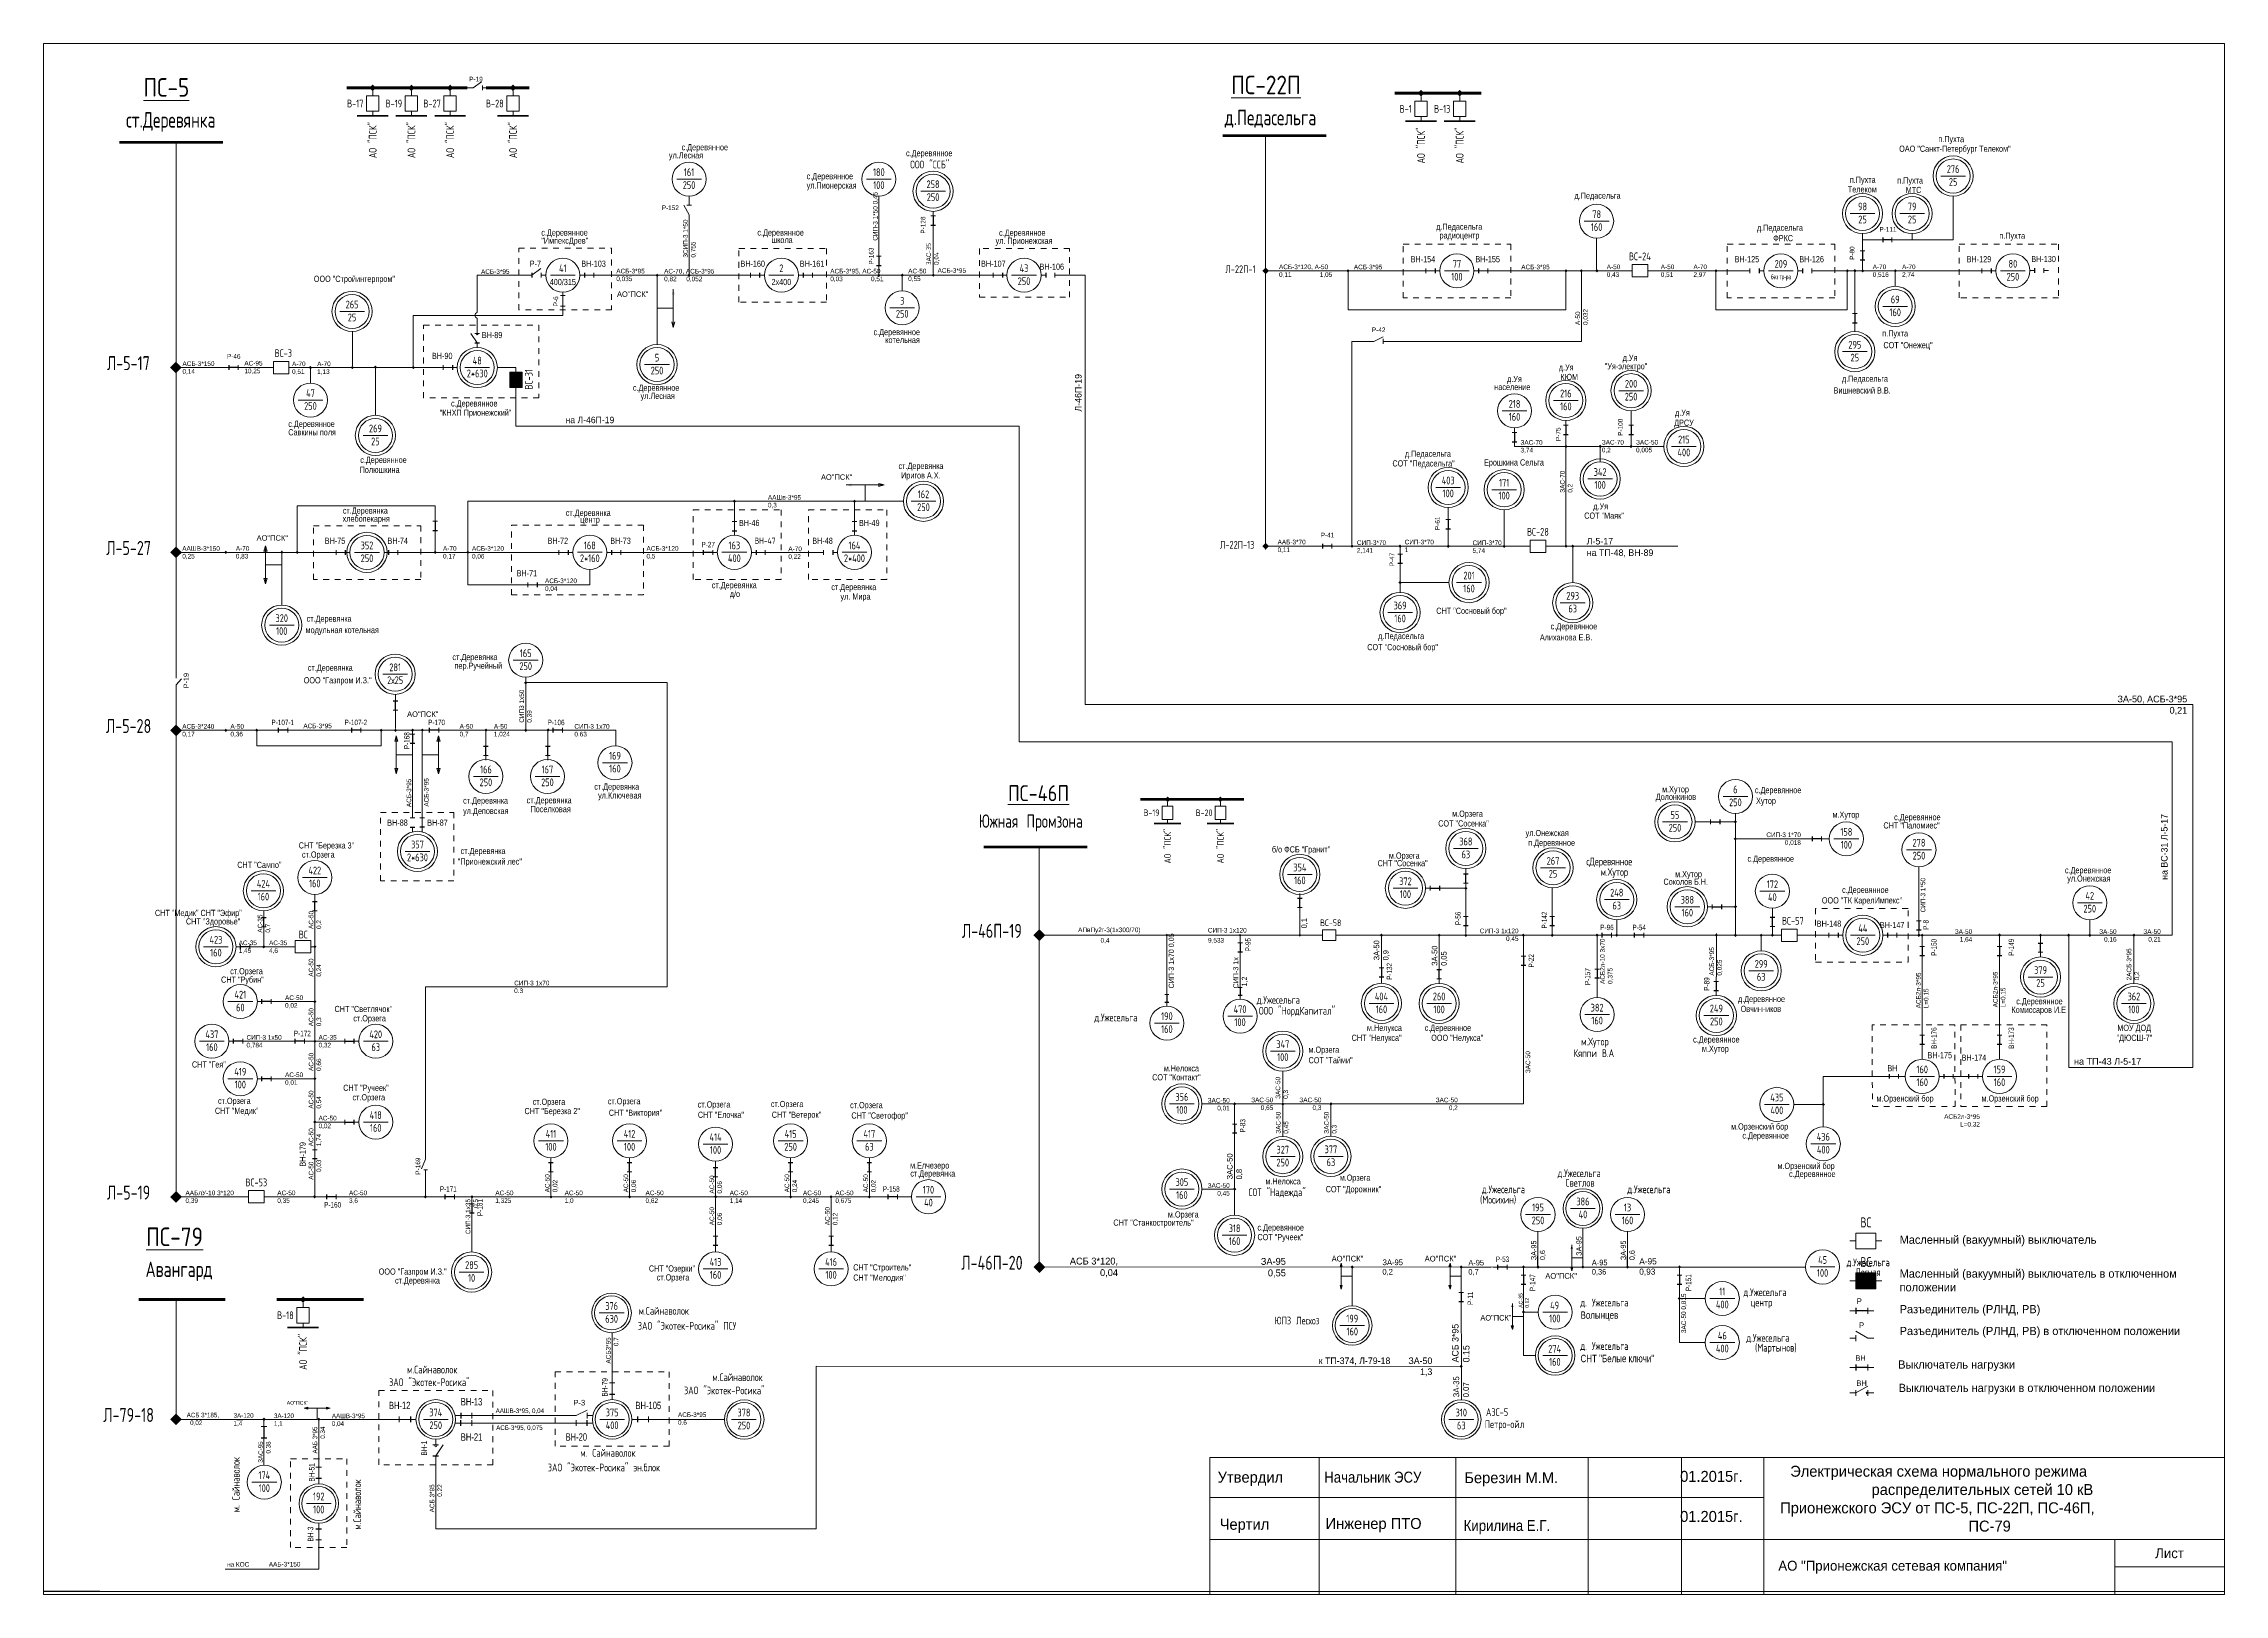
# Paper-space layout 'ПС-5 -22П -46П -79' of a CAD drawing. Header units: millimetres. Extents: x 11 to 409, y 3 to 285.
# The model-space entities are those that its viewports show. They can reach past a viewport. Long polylines and large blocks are cut down to what shows.
import ezdxf
from ezdxf.enums import TextEntityAlignment as Align

# ---------------------------------------------------------------- set-up
doc = ezdxf.new("R2010")
doc.units = ezdxf.units.MM
doc.linetypes.add('JIS_02_1.0', pattern=[2, 1, -1])
for name, color, linetype, lineweight in [('10_КВ', 250, 'Continuous', 18), ('АТРИБУТЫ', 7, 'Continuous', 13), ('РАЗЪЕД_РУБИЛЬН', 150, 'Continuous', 13), ('ТЕКСТ', 7, 'Continuous', 13)]:
    doc.layers.add(name, color=color, linetype=linetype, lineweight=lineweight)
doc.layers.add('Слой1', color=7, linetype='Continuous', lineweight=13, plot=False)
doc.layers.add('СХ_ОПЕРАТИВНАЯ', color=10, linetype='Continuous')
doc.layers.add('ШУНТ_РАЗЪЕД', color=161, linetype='Continuous')
doc.styles.add('ATTRIB', font='txt.shx', dxfattribs={"width": 0.7, "height": 5})
doc.styles.add('PRINADLEGNOST', font='txt.shx', dxfattribs={"width": 0.7, "height": 7})
doc.styles.add('МП', font='txt.shx', dxfattribs={"width": 0.7, "height": 2.5})
doc.styles.add('ПС', font='txt.shx', dxfattribs={"width": 0.8, "height": 12})
doc.styles.add('ТЕКСТ_МОДЕЛИ', font='txt.shx', dxfattribs={"width": 0.7, "height": 5})

psp = doc.layouts.new('ПС-5 -22П -46П -79')

# ---------------------------------------------------------------- texts
at = {"layer": '10_КВ', "color": 7}
for s, insert, char_height, width, attachment_point in [('Масленный (вакуумный) выключатель', (349.81, 68.06), 1.5, 55.4937, 1), ('Масленный (вакуумный) выключатель в отключенном положении', (349.81, 61.88), 1.5, 55.4937, 1), ('Разъединитель (РЛНД, РВ)', (349.81, 55.39), 1.5, 55.4937, 1), ('Разъединитель (РЛНД, РВ) в отключенном положении', (349.81, 51.41), 1.5, 55.4937, 1), ('Выключатель нагрузки', (349.55, 45.29), 1.5, 55.4937, 1), ('ВН', (341.91, 41.65), 1, 55.4937, 1), ('Выключатель нагрузки в отключенном положении', (349.63, 41.03), 1.5, 55.4937, 1), ('Утвердил', (225.46, 25), 2, 17, 1), ('{\\W0.9;Начальник ЭСУ}', (244.89, 25), 2, 28.2382, 1), ('Березин М.М.', (270.44, 24.9), 2, 24.7074, 1), (' 01.2015г.', (309.05, 25.14), 2, 23.9771, 1), ('\\pi4.8333;Электрическая схема нормального режима \\P\\pi19.667;распределительных сетей 10 кВ \\P\\pi3;Прионежского ЭСУ от ПС-5, ПС-22П, ПС-46П, \\P\\pi37.333;ПС-79', (325.03, 26.07), 2, 84, 1), ('Чертил', (225.83, 16.4), 2, 17, 1), ('Инженер ПТО', (245.14, 16.54), 2, 23.9771, 1), ('{\\W0.9;Кирилина Е.Г.}', (270.32, 16.17), 2, 24.7074, 1), (' 01.2015г.', (309.05, 17.83), 2, 23.9771, 1), ('АО "Прионежская сетевая компания"', (327.7, 8.74), 1.8, 74.3787, 1), ('Лист', (399.03, 10.11), 1.8, 20, 5)]:
    psp.add_mtext(s, dxfattribs=dict(at, insert=insert, char_height=char_height, width=width, attachment_point=attachment_point))
at = {"layer": 'ТЕКСТ', "color": 7, "insert": (342.42, 52.22), "char_height": 1, "width": 4.6504, "attachment_point": 1}
psp.add_mtext('Р', dxfattribs=at)

msp = doc.modelspace()

# ---------------------------------------------------------------- texts
at = {"width": 11.7688, "attachment_point": 1, "rotation": 90}
for s, insert, char_height in [('ЗА-95', (1721.11, -740.67), 1), ('ЗА-95\\P0,6', (1712.48, -741.5), 1), ('ЗА-95\\P0,6', (1729.58, -741.5), 1), ('АС-35\\P0,12', (1710.13, -750.59), 0.711), ('АСБ 3*95\\P0.15', (1697.36, -761.02), 1.255), ('ЗА-35\\P0.07', (1697.62, -767.72), 1.115)]:
    msp.add_mtext(s, dxfattribs=dict(at, insert=insert, char_height=char_height))
for s, insert, char_height, width, attachment_point in [('АО"ПСК"', (1674.38, -740.67), 1.082, 11.7688, 1), ('АО"ПСК"', (1692.15, -740.67), 1.082, 11.7688, 1), ('А-95\\P0,93', (1733.13, -741.13), 1.183, 11.7688, 1), ('ЗА-95\\P0,2', (1684.07, -741.37), 1.082, 11.7688, 1), ('А-95 \\P0,7', (1700.49, -741.44), 1.061, 5.0514, 1), ('АО"ПСК"', (1715.18, -743.97), 1.082, 11.7688, 1), ('А-95\\P0,36', (1724.07, -741.42), 1.061, 5.0514, 1), ('ЗА-50\\P1,3', (1693.61, -760.09), 1.255, 223.3776, 3)]:
    msp.add_mtext(s, dxfattribs=dict(insert=insert, char_height=char_height, width=width, attachment_point=attachment_point))
at = {"layer": 'ТЕКСТ', "color": 7, "style": 'ТЕКСТ_МОДЕЛИ', "width": 0.7}
for height, p in [(1.479, (1491.25, -524.08)), (1.479, (1498.64, -524.08)), (1.479, (1506.03, -524.08)), (1.479, (1518.04, -524.08)), (1.479, (1691.45, -525.1)), (1.479, (1698.84, -525.1)), (1.269, (1643.04, -659.08)), (1.269, (1653.15, -659.08)), (1.479, (1477.94, -755.57))]:
    msp.add_text('АО "ПСК"', height=height, rotation=90, dxfattribs=at).set_placement(p, align=Align.MIDDLE_RIGHT)
at = {"layer": 'ТЕКСТ', "color": 7}
for s, insert, char_height, width, attachment_point in [('Р-19', (1509.68, -515.42), 0.887, 6.1373, 1), ('Р-152', (1546.45, -540), 0.887, 6.1373, 1), ('Р-111', (1778.99, -544.13), 0.887, 6.1373, 1), ('АСБ-3*95', (1511.93, -552.19), 0.887, 23.0035, 1), ('АСБ-3*95\\P0,035', (1537.76, -552.1), 0.887, 23.0035, 1), ('АС-70, АСБ-3*95\\P0,82^I  0,052', (1546.9, -552.12), 0.8871, 23.0035, 1), ('АСБ-3*95, АС-50\\P0,03^I^I  0,51', (1578.63, -552.11), 0.8871, 23.0035, 1), ('АС-50\\P0,55^I  ', (1593.51, -552.09), 0.887, 23.0035, 1), ('АСБ-3*95\\P  ', (1599.12, -551.99), 0.887, 7.2211, 1), ('АСБ-3*120, А-50\\P0,11^I^I  1,05', (1664.33, -551.29), 0.8871, 23.0035, 1), ('АСБ-3*95', (1678.62, -551.32), 0.887, 23.0035, 1), ('АСБ-3*95', (1710.59, -551.32), 0.887, 23.0035, 1), ('А-50\\P0,43', (1726.92, -551.29), 0.887, 23.0035, 1), ('А-50\\P0,51', (1737.24, -551.29), 0.887, 23.0035, 1), ('А-70\\P2,97', (1743.48, -551.29), 0.887, 23.0035, 1), ('А-70\\P0,516', (1777.71, -551.29), 0.887, 23.0035, 1), ('А-70\\P2,74', (1783.32, -551.29), 0.887, 23.0035, 1), ('АО"ПСК"', (1537.9, -556.43), 1.037, 22.2997, 1), ('Р-42', (1682.07, -563.32), 0.887, 6.1373, 1), ('АСБ-3*150\\P0,14', (1454.91, -569.78), 0.887, 5.933, 1), ('Р-46', (1463.41, -568.38), 0.887, 6.1373, 1), ('АС-95\\P10,25', (1466.73, -569.7), 0.887, 23.0035, 1), ('А-70\\P0,51', (1475.84, -569.82), 0.887, 3.6708, 1), ('А-70\\P1,13', (1480.64, -569.82), 0.887, 5.2429, 1), ('на Л-46П-19', (1528.08, -580.37), 1.2305, 15.3711, 1), ('ЗАС-70\\P3,74', (1710.45, -584.83), 0.887, 23.0035, 1), ('ЗАС-70\\P0,2', (1725.98, -584.8), 0.887, 23.0035, 1), ('ЗАС-50\\P0,005', (1732.52, -584.8), 0.887, 23.0035, 1), ('АО"ПСК"', (1576.85, -591.38), 1.037, 30.4308, 1), ('ААШв-3*95\\P0,3', (1566.72, -595.33), 0.887, 5.933, 1), ('АО"ПСК"', (1469.07, -603.01), 1.037, 27.2879, 1), ('ААБ-3*70\\P0,11', (1664.06, -603.86), 0.887, 23.0035, 1), ('Р-41', (1672.29, -602.53), 0.887, 6.1373, 1), ('СИП-3*70\\P1', (1688.33, -603.86), 0.887, 23.0035, 1), ('Л-5-17', (1723.1, -603.51), 1.26, 23.0035, 1), ('ААШВ-3*150\\P0,25', (1454.87, -605.09), 0.887, 5.933, 1), ('А-70\\P0,83', (1465.1, -605.09), 0.887, 4.894, 1), ('А-70\\P0,17', (1504.67, -605.09), 0.887, 5.933, 1), ('АСБ-3*120\\P0,06', (1510.2, -605.09), 0.887, 5.933, 1), ('АСБ-3*120\\P0,5', (1543.53, -605.09), 0.887, 5.933, 1), ('А-70\\P0,22', (1570.62, -605.17), 0.887, 5.933, 1), ('СИП-3*70\\P2,141', (1679.21, -603.98), 0.887, 23.0035, 1), ('СИП-3*70\\P5,74', (1701.29, -604.01), 0.887, 23.0035, 1), ('на ТП-48, ВН-89 ', (1723.1, -605.71), 1.26, 23.0035, 1), ('АСБ-3*120\\P0,04', (1524.14, -611.27), 0.887, 5.933, 1), ('АО"ПСК"', (1497.81, -636.67), 1.037, 24.8272, 1), ('ЗА-50, АСБ-3*95\\P0,21', (1837.78, -633.65), 1.2927, 20.2842, 3), ('АСБ-3*240\\P0,17', (1454.87, -639.07), 0.887, 5.933, 1), ('А-50\\P0,36', (1464.07, -639.07), 0.887, 5.933, 1), ('АСБ-3*95', (1478, -638.99), 0.887, 5.933, 1), ('А-50\\P0,7', (1507.84, -639.07), 0.887, 5.933, 1), ('А-50\\P1,024', (1514.38, -639.07), 0.887, 5.933, 1), ('СИП-3 1х70\\P0.63', (1529.76, -639.08), 0.887, 8.6935, 1), ('СИП-3 1*70\\P0,018', (1764, -659.79), 0.887, 9.6166, 3), ('СИП-3 1х120\\P0,45', (1710.07, -678.15), 0.8871, 9.174, 3), ('ЗА-50\\P1,64', (1796.72, -678.28), 0.887, 5.933, 3), ('ЗА-50\\P0,16', (1824.29, -678.28), 0.887, 5.933, 3), ('ЗА-50\\P0,21', (1832.73, -678.28), 0.887, 5.933, 3), ('АС-35\\P1,45', (1465.65, -680.43), 0.886, 11.6823, 1), ('АС-35\\P4,6', (1471.45, -680.43), 0.886, 11.6823, 1), ('АС-50\\P0,02', (1474.5, -690.91), 0.886, 11.6823, 1), ('СИП-3 1х70\\P0.3', (1518.26, -688.11), 0.887, 8.6935, 1), ('СИП-3 1х50\\P0,784', (1467.14, -698.49), 0.886, 11.6823, 1), ('АС-35\\P0,32', (1480.9, -698.49), 0.886, 11.6823, 1), ('на ТП-43 Л-5-17', (1816.16, -702.87), 1.2927, 29.698, 1), ('АС-50\\P0,01', (1474.5, -705.64), 0.886, 11.6823, 1), ('ЗАС-50\\P0,01', (1654.92, -710.52), 0.887, 5.933, 3), ('ЗАС-50\\P0,65', (1663.23, -710.44), 0.887, 5.933, 3), ('ЗАС-50\\P0,3', (1672.43, -710.44), 0.887, 5.933, 3), ('ЗАС-50\\P0,2', (1698.47, -710.45), 0.887, 5.933, 3), ('АС-50\\P0,02', (1480.9, -713.92), 0.886, 11.6823, 1), ('АСБ2л-3*95\\PL=0.32', (1798.19, -713.61), 0.887, 5.933, 3), ('ААБлУ-10 3*120\\P0,39', (1455.49, -728.2), 0.8861, 11.6823, 1), ('АС-50\\P0,35', (1473.02, -728.2), 0.886, 11.6823, 1), ('АС-50\\P3,6', (1486.72, -728.2), 0.886, 11.6823, 1), ('АС-50\\P1,325', (1514.66, -728.2), 0.886, 5.6195, 1), ('АС-50\\P1,0', (1527.9, -728.2), 0.886, 11.6823, 1), ('АС-50\\P0,62', (1543.35, -728.2), 0.886, 11.6823, 1), ('АС-50\\P1,14', (1559.42, -728.2), 0.886, 11.6823, 1), ('АС-50\\P0,245', (1573.42, -728.2), 0.886, 11.6823, 1), ('АС-50\\P0,675', (1579.6, -728.2), 0.886, 11.6823, 1), ('ЗАС-50\\P0,45', (1654.92, -726.79), 0.887, 5.933, 3), ('АСБ 3*120,\\P0,04', (1633.58, -741.02), 1.319, 11.4755, 3), ('ЗА-95\\P0,55', (1665.64, -741.07), 1.319, 11.4755, 3), ('{\\W0.8;ААШВ-3*95, 0,04}', (1514.72, -769.83), 0.8861, 11.6823, 1), ('{\\W0.8;АСБ 3*185,\\P  0,02}', (1455.72, -770.64), 0.8861, 11.6823, 1), ('{\\W0.8;3А-120\\P1,4}', (1464.68, -770.73), 0.8861, 11.6823, 1), ('{\\W0.8;3А-120\\P1,1}', (1472.38, -770.78), 0.8861, 5.0795, 1), ('{\\W0.8;ААШВ-3*95\\P0,04}', (1483.45, -770.8), 0.8861, 11.6823, 1), ('{\\W0.8;АСБ-3*95, 0,075}', (1514.82, -773.05), 0.8861, 11.6823, 1), ('АСБ-3*95\\P0.6', (1549.54, -770.58), 0.886, 11.6823, 1), ('на КОС ', (1463.43, -799.18), 0.886, 5.0795, 1), ('ААБ-3*150', (1471.4, -799.14), 0.886, 5.0795, 1)]:
    msp.add_mtext(s, dxfattribs=dict(at, insert=insert, char_height=char_height, width=width, attachment_point=attachment_point))
at = {"layer": 'ТЕКСТ', "color": 7, "rotation": 90}
for s, insert, char_height, width, attachment_point in [('СИП-3 1*50 0,45^I  ', (1586.77, -546.74), 0.8871, 11.2652, 1), ('3СИП-3 1*50 0,755^I  ', (1550.53, -549.97), 0.8871, 8.1838, 1), ('Р-1{\\Ftxt.shx|c204;28}', (1595.91, -545.39), 0.8871, 16.3646, 1), ('Р-163', (1586, -551.32), 0.887, 5.1661, 1), ('{\\Ftxt.shx|c204;3}АС-{\\Ftxt.shx|c204;35}\\P0,{\\Ftxt.shx|c204;04}^I  ', (1596.97, -551.39), 0.8871, 23.4826, 1), ('Р-80', (1773.34, -550.41), 0.887, 6.1373, 1), ('Р-6', (1525.77, -559.27), 0.887, 6.1373, 1), ('А-50\\P0,032', (1720.93, -562.85), 0.887, 8.6226, 1), ('Л-46П-19', (1625.36, -579.39), 1.26, 23.0035, 1), ('Р-75', (1717.21, -585.01), 0.887, 6.1373, 1), ('Р-100', (1729.08, -584.02), 0.887, 6.1373, 1), ('ЗАС-70\\P0,2', (1718, -594.88), 0.887, 8.6226, 1), ('Р-61', (1694.15, -602.02), 0.887, 6.1373, 1), ('Р-47', (1685.44, -608.95), 0.887, 6.1373, 1), ('Р-19', (1455.12, -632.24), 1, 6.1373, 1), ('СИП3 1х50\\P0.39', (1519.24, -638.82), 0.887, 8.6935, 1), ('АСБ-3*95', (1501.05, -654.85), 0.887, 7.9041, 1), ('АСБ-3*95', (1497.71, -654.95), 0.887, 8.0103, 1), ('на ВС-31 Л-5-17', (1832.77, -656.26), 1.2551, 22.0185, 3), ('СИП-3 1*50', (1787.77, -675.07), 0.887, 8.7864, 7), ('АС-35\\P0,7', (1469.29, -678.94), 0.886, 4.9391, 1), ('АС-50\\P0,2', (1479.03, -678.23), 0.886, 4.9391, 1), ('{\\W0.8;\\P0,1}', (1669.86, -678.12), 1.061, 8.6226, 7), ('СИП-3 1х70 0,05', (1644.43, -689.6), 0.9889, 11.0175, 7), ('{\\W0.8;ЗА-50\\P0,9}', (1685.44, -684.23), 1.0612, 8.6226, 7), ('ЗА-50\\P0,05', (1696.54, -685.27), 1.061, 8.6226, 7), ('АСБ2л-10 3х70 0,375', (1728.18, -688.73), 0.8871, 8.6226, 7), ('АСБ-3*95\\P0,025', (1749.06, -687.14), 0.887, 8.6226, 7), ('2АСБ-3*95\\P0,2', (1828.75, -688.05), 0.887, 8.6226, 7), ('АС-50\\P0,24', (1479.03, -687.34), 0.886, 4.9391, 1), ('СИП-3 1х\\P 1,2', (1658.4, -689.59), 0.989, 11.0175, 7), ('АСБ2л-3*95\\PL=0.15', (1788.37, -693.38), 0.887, 5.933, 7), ('АСБ2л-3*95\\PL=0.15', (1803.07, -693.2), 0.887, 5.933, 7), ('АС-50\\P0,3', (1479.03, -696.81), 0.886, 4.9391, 1), ('АС-50\\P0,66', (1479.03, -705.35), 0.886, 4.9391, 1), ('ЗАС-50', (1712.32, -705.77), 0.887, 8.6226, 7), ('ЗАС-50\\P0,3', (1666.21, -710.68), 0.887, 8.6226, 7), ('АС-50\\P0,54', (1479.03, -712.55), 0.886, 4.9391, 1), ('ЗАС-50\\P0,45', (1666.27, -717.34), 0.887, 8.6226, 7), ('ЗАС-50\\P0,3', (1675.47, -717.34), 0.887, 8.6226, 7), ('АС-50\\P1,74', (1479.03, -719.75), 0.886, 4.9391, 1), ('\\pi0.95164;АС-50\\P\\pi2.4285;0,03', (1479.03, -727.09), 0.8861, 4.9391, 1), ('Р-169', (1499.43, -725.17), 0.886, 6.1302, 1), ('ЗАС-50\\P0,8', (1657.47, -726.08), 1.082, 8.6226, 7), ('АС-50\\P0,02', (1524.14, -728.54), 0.886, 4.9391, 1), ('АС-50\\P0,06', (1539.15, -728.54), 0.886, 4.9391, 1), ('АС-50\\P0,06', (1555.57, -728.77), 0.886, 4.9391, 1), ('АС-50\\P0,24', (1569.91, -728.54), 0.886, 4.9391, 1), ('АС-50\\P0,02', (1584.95, -728.54), 0.886, 4.9391, 1), ('СИП-3 1х35\\P0,5', (1509, -729.81), 0.886, 9.502, 3), ('АС-50\\P0,06', (1555.57, -734.82), 0.886, 4.9391, 1), ('АС-50\\P0,12', (1577.63, -734.82), 0.886, 4.9391, 1), ('3АС-50 0,815 ', (1742.22, -755.43), 0.8871, 8.6226, 7), ('АСБ3*95\\P0.7', (1535.79, -756.23), 0.886, 5.8844, 3), ('{\\W0.8;ААБ 3*95\\P0.34}', (1479.76, -773.3), 0.8861, 5.8844, 3), ('{\\W0.8;ЗАС-95\\P0.38}', (1469.37, -776.13), 0.8861, 5.4724, 3), ('АСБ 3*95\\P0.22', (1502.13, -784.32), 0.886, 9.1067, 3)]:
    msp.add_mtext(s, dxfattribs=dict(at, insert=insert, char_height=char_height, width=width, attachment_point=attachment_point))
at = {"layer": 'ТЕКСТ', "color": 7, "attachment_point": 3}
for s, width, heights, insert, char_height in [('АПвПу2г-3(1х300/70) ', 2.3, [0], (1637.88, -677.95), 0.8871), ('СИП-3 1х120', 11.8638, [0.787], (1658.16, -678.03), 0.8871), ('0,4', 15.4035, [0], (1631.95, -679.95), 0.887), ('9,533', 5.0334, [0], (1653.84, -679.95), 0.887)]:
    msp.add_mtext_dynamic_manual_height_columns(s, width=width, gutter_width=19.47, heights=heights, dxfattribs=dict(at, insert=insert, char_height=char_height))
at = {"layer": 'ТЕКСТ'}
for s, insert, char_height, width, attachment_point in [('{\\W0.8;АО"ПСК"}', (1702.79, -751.98), 1.0612, 7.013279917259139e-15, 1), ('к ТП-374, Л-79-18', (1685.59, -760.09), 1.2551, 27.8005, 3), ('АО"ПСК"', (1474.83, -768.39), 0.711, 5.6064, 1), ('Р-3', (1529.59, -768.19), 1.066, 7.3748, 1)]:
    msp.add_mtext(s, dxfattribs=dict(at, insert=insert, char_height=char_height, width=width, attachment_point=attachment_point))

# ---------------------------------------------------------------- blocks, each defined once
blk = doc.blocks.new('ВЫКЛЮЧАТЕЛЬ')
at = {"color": 0, "linetype": 'ByBlock'}
for p, q in [((0, 0), (0, -3)), ((0, -13), (0, -16))]:
    blk.add_line(p, q, dxfattribs=at)
blk.add_lwpolyline([(-4, -3), (4, -3), (4, -13), (-4, -13)], close=True, dxfattribs=at)
at = {"layer": 'АТРИБУТЫ', "style": 'ATTRIB', "width": 0.7}
blk.add_attdef('ДИСП_НОМ', text='', height=5, dxfattribs=at).set_placement((-6, -8), align=Align.MIDDLE_RIGHT)
at = {"layer": 'АТРИБУТЫ', "style": 'ATTRIB', "width": 0.7, "flags": 1}
blk.add_attdef('КОД', text='', height=5, dxfattribs=at).set_placement((-6, -14), align=Align.MIDDLE_RIGHT)
blk = doc.blocks.new('РАЗЪЕДИНИТЕЛЬ')
at = {"color": 0, "linetype": 'ByBlock'}
for p, q in [((0, 0), (0, -3)), ((0, -9), (0, -12))]:
    blk.add_line(p, q, dxfattribs=at)
at = {"layer": 'РАЗЪЕД_РУБИЛЬН', "color": 0, "linetype": 'ByBlock'}
blk.add_line((-1.5, -3), (1.5, -3), dxfattribs=at)
at = {"layer": 'СХ_ОПЕРАТИВНАЯ', "color": 0, "linetype": 'ByBlock'}
blk.add_line((-1.5, -9), (1.5, -9), dxfattribs=at)
at = {"layer": 'ШУНТ_РАЗЪЕД', "color": 0}
blk.add_line((0, -3), (0, -9), dxfattribs=at)
at = {"layer": 'РАЗЪЕД_РУБИЛЬН', "color": 7, "style": 'ATTRIB', "width": 0.7}
blk.add_attdef('ДИСП_НОМ', text='', height=5, dxfattribs=at).set_placement((-4.75, -6), align=Align.MIDDLE_RIGHT)
at = {"layer": 'РАЗЪЕД_РУБИЛЬН', "color": 7, "style": 'ATTRIB', "width": 0.7, "flags": 1}
blk.add_attdef('КОД', text='', height=5, dxfattribs=at).set_placement((-4.75, -12), align=Align.MIDDLE_RIGHT)
blk = doc.blocks.new('НАЗВАНИЕ_ОБЪЕКТА')
at = {"layer": 'АТРИБУТЫ'}
for tag, height, style, width, p in [('НОМЕР-ПС', 12, 'ПС', 0.8, (0, 0)), ('МЕСТОПОЛОЖЕНИЕ', 10, 'МП', 0.7, (0, -22)), ('ПРИНАДЛЕЖНОСТЬ', 7, 'PRINADLEGNOST', 0.7, (0, -37))]:
    blk.add_attdef(tag, text='', height=height, dxfattribs=dict(at, style=style, width=width)).set_placement(p, align=Align.TOP_CENTER)
blk = doc.blocks.new('ОТВЕТВЛЕНИЕ')
at = {"color": 0, "linetype": 'ByBlock'}
blk.add_solid([(0, 1.1), (1.1, 0), (-1.1, 0), (0, -1.1)], dxfattribs=at)
blk = doc.blocks.new('ТРАНСФ_ПОДСТ')
at = {"color": 7}
blk.add_line((-8, -11), (8, -11), dxfattribs=at)
at = {"color": 0}
blk.add_circle((0, -11), 11, dxfattribs=at)
at = {"layer": 'АТРИБУТЫ', "style": 'ATTRIB', "width": 0.7, "flags": 4}
for tag, p in [('MOCHNOCT', (0, -17.3)), ('OBOZN', (0, -9))]:
    blk.add_attdef(tag, text='', height=5, dxfattribs=at).set_placement(p, align=Align.CENTER)
at = {"layer": 'АТРИБУТЫ', "style": 'ТЕКСТ_МОДЕЛИ', "width": 0.7}
blk.add_attdef('MESTO_1', text='', height=5, dxfattribs=at).set_placement((14, -11), align=Align.BOTTOM_LEFT)
blk.add_attdef('MESTO_2', text='', height=5, dxfattribs=at).set_placement((14, -12), align=Align.TOP_LEFT)
blk = doc.blocks.new('ВЫКЛ_НАГРУЗКИ')
at = {"color": 0, "linetype": 'ByBlock'}
for p, q in [((0, 0), (0, -3)), ((0, -9), (0, -12))]:
    blk.add_line(p, q, dxfattribs=at)
at = {"layer": 'РАЗЪЕД_РУБИЛЬН', "color": 0, "linetype": 'ByBlock'}
blk.add_line((-1.5, -3), (1.5, -3), dxfattribs=at)
at = {"layer": 'СХ_ОПЕРАТИВНАЯ', "color": 0, "linetype": 'ByBlock'}
blk.add_line((-1.5, -9), (1.5, -9), dxfattribs=at)
at = {"layer": 'РАЗЪЕД_РУБИЛЬН', "color": 7, "style": 'ATTRIB', "width": 0.7}
blk.add_attdef('ДИСП_НОМ', text='', height=5, dxfattribs=at).set_placement((-4.75, -6), align=Align.MIDDLE_RIGHT)
at = {"layer": 'РАЗЪЕД_РУБИЛЬН', "color": 7, "style": 'ATTRIB', "width": 0.7, "flags": 1}
blk.add_attdef('КОД', text='', height=5, dxfattribs=at).set_placement((-4.75, -12), align=Align.MIDDLE_RIGHT)
blk = doc.blocks.new('ПРИСОЕД_ШИНЕ')
at = {"color": 0}
blk.add_solid([(0, 2.12), (2.12, 0), (-2.12, 0), (0, -2.12)], dxfattribs=at)
at = {"layer": 'АТРИБУТЫ', "style": 'ATTRIB', "width": 0.7}
blk.add_attdef('ДИСП_НОМ', text='', height=5, dxfattribs=at).set_placement((0, 3.12), align=Align.CENTER)

# ---------------------------------------------------------------- hatches: boundary and pattern name
at = {"layer": '10_КВ'}
h = msp.add_hatch(color=7, dxfattribs=at)
h.paths.add_polyline_path([(1548.65, -563.29), (1548.65, -562.25), (1548.34, -562.25)])
h.paths.add_polyline_path([(1548.65, -563.29), (1548.97, -562.25), (1548.65, -562.25)])
h.paths.add_polyline_path([(1548.34, -557.07), (1548.65, -557.07), (1548.65, -556.03)])
h.paths.add_polyline_path([(1548.65, -556.03), (1548.65, -557.07), (1548.97, -557.07)])
at = {"layer": '10_КВ', "ltscale": 100}
h = msp.add_hatch(color=7, dxfattribs=at)
h.dxf.hatch_style = 1
h.paths.add_polyline_path([(1517.42, -571.86), (1517.42, -574.81), (1519.78, -574.81), (1519.78, -571.86)])
at = {"layer": '10_КВ'}
h = msp.add_hatch(color=7, dxfattribs=at)
h.paths.add_polyline_path([(1588.95, -593.41), (1587.91, -593.41), (1587.91, -593.72)])
h.paths.add_polyline_path([(1588.95, -593.41), (1587.91, -593.1), (1587.91, -593.41)])
h.paths.add_polyline_path([(1582.73, -593.72), (1582.73, -593.41), (1581.69, -593.41)])
h.paths.add_polyline_path([(1581.69, -593.41), (1582.73, -593.41), (1582.73, -593.1)])
h = msp.add_hatch(color=7, dxfattribs=at)
h.paths.add_polyline_path([(1470.76, -605.04), (1470.76, -606.07), (1471.07, -606.07)])
h.paths.add_polyline_path([(1470.76, -605.04), (1470.45, -606.07), (1470.76, -606.07)])
h.paths.add_polyline_path([(1471.07, -611.26), (1470.76, -611.26), (1470.76, -612.3)])
h.paths.add_polyline_path([(1470.76, -611.26), (1470.45, -611.26), (1470.76, -612.3)])
h = msp.add_hatch(color=7, dxfattribs=at)
h.paths.add_polyline_path([(1495.75, -641.33), (1495.75, -642.36), (1496.06, -642.36)])
h.paths.add_polyline_path([(1495.75, -641.33), (1495.44, -642.36), (1495.75, -642.36)])
h.paths.add_polyline_path([(1496.06, -647.55), (1495.75, -647.55), (1495.75, -648.59)])
h.paths.add_polyline_path([(1495.75, -647.55), (1495.44, -647.55), (1495.75, -648.59)])
h = msp.add_hatch(color=7, dxfattribs=at)
h.paths.add_polyline_path([(1503.83, -641.33), (1503.83, -642.36), (1503.51, -642.36)])
h.paths.add_polyline_path([(1503.83, -641.33), (1504.14, -642.36), (1503.83, -642.36)])
h.paths.add_polyline_path([(1503.51, -647.55), (1503.83, -647.55), (1503.83, -648.59)])
h.paths.add_polyline_path([(1503.83, -647.55), (1504.14, -647.55), (1503.83, -648.59)])
h = msp.add_hatch(color=256, dxfattribs=at)
h.paths.add_polyline_path([(1720.24, -738.58), (1720.24, -739.29), (1720.45, -739.29)])
h.paths.add_polyline_path([(1720.24, -738.58), (1720.03, -739.29), (1720.24, -739.29)])
h.paths.add_polyline_path([(1720.45, -742.85), (1720.24, -742.85), (1720.24, -743.56)])
h.paths.add_polyline_path([(1720.24, -742.85), (1720.03, -742.85), (1720.24, -743.56)])
h = msp.add_hatch(color=256, dxfattribs=at)
h.paths.add_polyline_path([(1676.19, -742.06), (1676.19, -742.77), (1676.41, -742.77)])
h.paths.add_polyline_path([(1676.19, -742.06), (1675.98, -742.77), (1676.19, -742.77)])
h.paths.add_polyline_path([(1676.41, -746.32), (1676.19, -746.32), (1676.19, -747.03)])
h.paths.add_polyline_path([(1676.19, -746.32), (1675.98, -746.32), (1676.19, -747.03)])
h = msp.add_hatch(color=256, dxfattribs=at)
h.paths.add_polyline_path([(1697.01, -742.05), (1697.01, -742.76), (1697.22, -742.76)])
h.paths.add_polyline_path([(1697.01, -742.05), (1696.79, -742.76), (1697.01, -742.76)])
h.paths.add_polyline_path([(1697.22, -746.32), (1697.01, -746.32), (1697.01, -747.03)])
h.paths.add_polyline_path([(1697.01, -746.32), (1696.79, -746.32), (1697.01, -747.03)])
h = msp.add_hatch(color=256, dxfattribs=at)
h.paths.add_polyline_path([(1708.9, -749.76), (1708.9, -750.47), (1709.11, -750.47)])
h.paths.add_polyline_path([(1708.9, -749.76), (1708.68, -750.47), (1708.9, -750.47)])
h.paths.add_polyline_path([(1709.11, -754.03), (1708.9, -754.03), (1708.9, -754.74)])
h.paths.add_polyline_path([(1708.9, -754.03), (1708.68, -754.03), (1708.9, -754.74)])
h = msp.add_hatch(color=256, dxfattribs=at)
h.paths.add_polyline_path([(1483.12, -769.77), (1482.41, -769.77), (1482.41, -769.99)])
h.paths.add_polyline_path([(1483.12, -769.77), (1482.41, -769.56), (1482.41, -769.77)])
h.paths.add_polyline_path([(1478.85, -769.99), (1478.85, -769.77), (1478.14, -769.77)])
h.paths.add_polyline_path([(1478.14, -769.77), (1478.85, -769.77), (1478.85, -769.56)])

# ---------------------------------------------------------------- linework, layer by layer
for p, q in [((1713.79, -742.49), (1713.79, -740.72)), ((1730.89, -742.49), (1730.89, -740.72)), ((1465.32, -771.91), (1466.42, -771.91))]:
    msp.add_line(p, q)
at = {"layer": '10_КВ', "color": 7}
for p, q in [((1510.45, -517.54), (1512.04, -516.41)), ((1509.3, -517.54), (1510.45, -517.54)), ((1512.19, -517.99), (1512.19, -517.1)), ((1512.85, -517.54), (1512.19, -517.54)), ((1551.66, -541.79), (1550.67, -539.93)), ((1551.22, -539.93), (1552.11, -539.93)), ((1551.66, -539.93), (1551.66, -538.24)), ((1587.91, -546.79), (1587.91, -538.24)), ((1793.07, -546.57), (1793.07, -538.22)), ((1551.66, -546.79), (1551.66, -541.79)), ((1598.26, -544.68), (1598.26, -550.03)), ((1775.77, -546.57), (1775.77, -545.39)), ((1785.24, -546.57), (1785.24, -545.39)), ((1551.66, -553.03), (1551.66, -546.79)), ((1587.91, -553.03), (1587.91, -546.79)), ((1598.26, -553.03), (1598.26, -547.11)), ((1724.99, -552.17), (1724.99, -546.26)), ((1775.77, -546.57), (1778.73, -546.57)), ((1775.77, -547.76), (1775.77, -546.57)), ((1782.28, -546.57), (1785.24, -546.57)), ((1785.24, -546.57), (1793.07, -546.57)), ((1511.21, -553.34), (1520.75, -553.34)), ((1511.21, -560.46), (1511.21, -553.34)), ((1531.69, -553.34), (1533.47, -553.34)), ((1534.35, -553.34), (1564.22, -553.34)), ((1545.54, -564.2), (1545.56, -553.66)), ((1563.37, -553.34), (1565.15, -553.34)), ((1573.43, -553.34), (1575.2, -553.34)), ((1576.09, -553.34), (1594.76, -553.34)), ((1592.37, -556.3), (1592.37, -553.34)), ((1592.7, -553.34), (1606.24, -553.34)), ((1606.24, -553.34), (1609.72, -553.34)), ((1611.49, -553.34), (1609.72, -553.34)), ((1627.28, -553.34), (1622.43, -553.34)), ((1677.51, -552.49), (1661.78, -552.49)), ((1677.51, -552.49), (1691.51, -552.49)), ((1677.51, -552.49), (1677.51, -559.96)), ((1692.4, -552.49), (1694.17, -552.49)), ((1702.45, -552.49), (1704.23, -552.49)), ((1719.12, -552.49), (1705.11, -552.49)), ((1719.12, -552.49), (1722.07, -552.49)), ((1719.12, -552.49), (1719.12, -559.96)), ((1722.07, -552.49), (1722.07, -565.98)), ((1722.07, -552.49), (1725.03, -552.49)), ((1724.98, -552.49), (1730.9, -552.49)), ((1735.63, -552.49), (1741.54, -552.49)), ((1741.54, -552.49), (1747.78, -552.49)), ((1747.78, -552.49), (1753.38, -552.49)), ((1747.78, -552.49), (1747.78, -559.95)), ((1766.98, -552.49), (1772.55, -552.49)), ((1772.86, -552.49), (1772.86, -559.95)), ((1772.86, -552.49), (1775.81, -552.49)), ((1774.3, -564.09), (1774.3, -552.49)), ((1775.77, -552.49), (1775.77, -551.3)), ((1776.1, -552.49), (1782.01, -552.49)), ((1782.01, -555.44), (1782.01, -552.49)), ((1782.01, -552.49), (1784.97, -552.49)), ((1784.97, -552.49), (1790.88, -552.49)), ((1790.88, -552.49), (1797.69, -552.49)), ((1798.57, -552.49), (1800.35, -552.49)), ((1527.55, -557.2), (1527.11, -557.2)), ((1527.11, -557.2), (1528, -557.2)), ((1527.55, -557.2), (1527.55, -556.6)), ((1527.55, -559.24), (1527.55, -557.2)), ((1548.65, -556.03), (1548.65, -563.29)), ((1498.99, -570.97), (1498.99, -561)), ((1527.55, -561), (1498.99, -561)), ((1511.21, -563.58), (1511.21, -561.55)), ((1528, -559.24), (1527.11, -559.24)), ((1527.55, -561), (1527.55, -559.24)), ((1548.65, -559.66), (1545.54, -559.66)), ((1548.65, -563.29), (1548.34, -562.25)), ((1548.65, -563.29), (1548.97, -562.25)), ((1719.12, -559.96), (1677.51, -559.96)), ((1772.86, -559.95), (1747.78, -559.95)), ((1487.36, -570.66), (1487.36, -564.14)), ((1511.21, -566.24), (1510.01, -564.46)), ((1545.54, -566.57), (1545.54, -564.2)), ((1678.26, -565.98), (1681.53, -565.98)), ((1678.26, -604.8), (1678.26, -565.98)), ((1681.53, -565.98), (1682.42, -565.98)), ((1682.42, -565.98), (1684.19, -565.1)), ((1684.19, -565.48), (1684.19, -566.43)), ((1685.08, -565.98), (1684.19, -565.98)), ((1685.08, -565.98), (1722.07, -565.98)), ((1696.42, -565.98), (1698.8, -565.98)), ((1454.3, -570.97), (1462.86, -570.97)), ((1466.41, -570.97), (1472.01, -570.97)), ((1472.28, -570.97), (1472.01, -570.97)), ((1476.12, -570.97), (1479.05, -570.97)), ((1479.35, -573.93), (1479.35, -570.97)), ((1479.35, -570.97), (1482.66, -570.97)), ((1482.66, -570.97), (1482.98, -570.97)), ((1482.98, -570.97), (1503.82, -570.97)), ((1491.76, -580.1), (1491.76, -571.23)), ((1504.7, -570.97), (1506.48, -570.97)), ((1515.05, -570.97), (1518.6, -570.97)), ((1731.57, -581.11), (1731.57, -579.24)), ((1719.11, -586.05), (1709.31, -586.05)), ((1719.11, -586.05), (1719.11, -584.65)), ((1719.11, -597.29), (1719.11, -586.05)), ((1719.44, -586.05), (1725.35, -586.05)), ((1725.66, -589.01), (1725.66, -586.05)), ((1725.66, -586.05), (1731.57, -586.05)), ((1731.57, -586.05), (1731.57, -584.65)), ((1731.89, -586.05), (1737.81, -586.05)), ((1581.69, -593.41), (1588.95, -593.41)), ((1585.32, -593.41), (1585.32, -596.52)), ((1588.95, -593.41), (1587.91, -593.1)), ((1587.91, -593.1), (1587.91, -593.72)), ((1588.95, -593.41), (1587.91, -593.72)), ((1476.83, -605.96), (1476.83, -597.41)), ((1503.17, -597.41), (1476.83, -597.41)), ((1503.17, -599.46), (1503.17, -597.41)), ((1570.96, -596.52), (1509.4, -596.52)), ((1509.4, -606.28), (1509.4, -596.52)), ((1560.31, -599.48), (1560.31, -596.52)), ((1583.25, -596.52), (1563.73, -596.52)), ((1583.25, -599.48), (1583.25, -596.52)), ((1583.25, -596.52), (1592.58, -596.52)), ((1583.25, -602.14), (1583.25, -599.48)), ((1696.64, -599.11), (1696.64, -597.72)), ((1707.33, -605.11), (1707.33, -598.15)), ((1719.11, -605.11), (1719.11, -597.29)), ((1503.17, -605.96), (1503.17, -603.01)), ((1560.31, -603.02), (1560.31, -600.36)), ((1696.64, -605.11), (1696.64, -602.65)), ((1454.29, -606.28), (1463.16, -606.28)), ((1463.49, -606.28), (1473.86, -606.28)), ((1470.76, -605.04), (1470.45, -606.07)), ((1470.45, -606.07), (1471.07, -606.07)), ((1470.76, -612.3), (1470.76, -605.04)), ((1470.76, -605.04), (1471.07, -606.07)), ((1473.86, -606.28), (1476.82, -606.28)), ((1473.87, -616.34), (1473.87, -605.96)), ((1476.82, -606.28), (1483.35, -606.28)), ((1484.24, -606.28), (1486.01, -606.28)), ((1494.29, -606.28), (1496.07, -606.28)), ((1496.95, -606.28), (1503.49, -606.28)), ((1503.49, -606.28), (1509.4, -606.28)), ((1509.4, -606.28), (1525.91, -606.28)), ((1509.41, -606.59), (1509.41, -612.49)), ((1526.79, -606.28), (1528.57, -606.28)), ((1536.85, -606.28), (1539.51, -606.28)), ((1539.51, -606.28), (1553.51, -606.28)), ((1564.45, -606.28), (1566.22, -606.28)), ((1564.45, -606.28), (1567.11, -606.28)), ((1567.11, -606.28), (1576.45, -606.28)), ((1662.41, -605.11), (1671.74, -605.11)), ((1675.29, -605.11), (1678.25, -605.11)), ((1678.57, -605.11), (1687.45, -605.11)), ((1687.45, -605.11), (1687.45, -605.71)), ((1687.77, -605.11), (1696.64, -605.11)), ((1696.64, -605.11), (1711.43, -605.11)), ((1716.16, -605.11), (1719.11, -605.11)), ((1719.11, -605.11), (1722.07, -605.11)), ((1720.42, -605.11), (1720.42, -605.71)), ((1720.42, -612.05), (1720.42, -605.71)), ((1722.07, -605.11), (1740.51, -605.11)), ((1470.76, -612.3), (1470.45, -611.26)), ((1470.45, -611.26), (1471.07, -611.26)), ((1470.76, -608.67), (1473.87, -608.67)), ((1470.76, -612.3), (1471.07, -611.26)), ((1532.71, -609.53), (1532.71, -612.49)), ((1687.45, -612.05), (1687.45, -609.25)), ((1687.45, -613.92), (1687.45, -612.05)), ((1687.45, -612.05), (1696.78, -612.05)), ((1519.99, -612.49), (1509.41, -612.49)), ((1522.65, -612.49), (1519.31, -612.49)), ((1532.71, -612.49), (1523.54, -612.49)), ((1520.46, -640.26), (1520.46, -630.14)), ((1547.46, -631.17), (1520.46, -631.17)), ((1495.59, -639.95), (1495.59, -633.44)), ((1838.84, -635.36), (1627.28, -635.36)), ((1454.3, -640.26), (1463.18, -640.26)), ((1463.18, -640.26), (1469.09, -640.26)), ((1469.09, -640.26), (1469.09, -643.22)), ((1469.41, -640.26), (1472.37, -640.26)), ((1475.92, -640.26), (1486.34, -640.26)), ((1489.89, -640.26), (1492.85, -640.26)), ((1492.85, -640.26), (1492.85, -643.22)), ((1492.85, -640.26), (1501.03, -640.26)), ((1495.75, -641.33), (1495.44, -642.36)), ((1495.75, -648.59), (1495.75, -641.33)), ((1495.75, -641.33), (1496.06, -642.36)), ((1498.86, -640.58), (1498.86, -656.13)), ((1500.71, -640.58), (1500.71, -656.13)), ((1501.03, -640.26), (1512.86, -640.26)), ((1503.83, -641.33), (1503.51, -642.36)), ((1503.83, -648.59), (1503.83, -641.33)), ((1503.83, -641.33), (1504.14, -642.36)), ((1512.86, -645.83), (1512.86, -640.26)), ((1513.18, -640.26), (1519.09, -640.26)), ((1492.85, -643.22), (1469.09, -643.22)), ((1495.44, -642.36), (1496.06, -642.36)), ((1495.75, -644.96), (1498.86, -644.96)), ((1503.83, -644.96), (1500.71, -644.96)), ((1504.14, -642.36), (1503.51, -642.36)), ((1495.75, -648.59), (1495.44, -647.55)), ((1495.44, -647.55), (1496.06, -647.55)), ((1495.75, -648.59), (1496.06, -647.55)), ((1503.83, -648.59), (1503.51, -647.55)), ((1504.14, -647.55), (1503.51, -647.55)), ((1503.83, -648.59), (1504.14, -647.55)), ((1500.71, -658.79), (1500.71, -657.02)), ((1743.79, -657.76), (1745.87, -657.76)), ((1751.49, -657.76), (1749.42, -657.76)), ((1751.49, -662.19), (1751.49, -656.15)), ((1751.49, -662.19), (1751.49, -661.01)), ((1765.28, -661.01), (1751.49, -661.01)), ((1751.49, -679.43), (1751.49, -662.19)), ((1768.83, -661.01), (1769.42, -661.01)), ((1786.55, -679.43), (1786.55, -666.34)), ((1692.54, -670.45), (1694.61, -670.45)), ((1700.01, -670.45), (1695.86, -670.45)), ((1700.01, -674.97), (1700.01, -666.69)), ((1749.7, -673.98), (1751.49, -673.98)), ((1758.55, -679.43), (1758.55, -674.28)), ((1470.43, -681.31), (1470.43, -674.79)), ((1700.01, -679.11), (1700.01, -678.52)), ((1728.83, -679.43), (1728.83, -676.47)), ((1819.17, -679.43), (1819.17, -676.47)), ((1642.92, -679.69), (1642.92, -693.04)), ((1656.89, -679.69), (1656.89, -688.67)), ((1700.32, -679.42), (1675.91, -679.41)), ((1683.89, -688.61), (1683.89, -679.74)), ((1694.91, -688.61), (1694.91, -679.74)), ((1710.69, -679.42), (1700.32, -679.42)), ((1711.02, -679.42), (1711.02, -682.54)), ((1716.51, -679.42), (1711.32, -679.42)), ((1724.77, -679.42), (1716.83, -679.42)), ((1725.08, -679.74), (1725.08, -691.33)), ((1728.5, -679.42), (1725.39, -679.42)), ((1751.49, -679.43), (1728.83, -679.43)), ((1747.85, -679.12), (1747.85, -687.36)), ((1759.42, -679.43), (1751.49, -679.43)), ((1756.42, -682.38), (1756.42, -679.43)), ((1764.15, -679.43), (1771.98, -679.43)), ((1766.81, -679.43), (1764.15, -679.43)), ((1808.01, -679.43), (1779.67, -679.43)), ((1782.33, -679.43), (1780.56, -679.43)), ((1787.17, -679.43), (1787.17, -703.13)), ((1801.93, -703.13), (1801.93, -679.43)), ((1821.93, -679.43), (1808.01, -679.43)), ((1809.76, -680.04), (1809.76, -679.44)), ((1827.29, -679.43), (1821.37, -679.43)), ((1834.91, -679.43), (1823.44, -679.43)), ((1827.6, -688.61), (1827.6, -679.74)), ((1711.02, -686.08), (1711.02, -711.65)), ((1665.05, -711.33), (1665.05, -705.42)), ((1798.68, -706.38), (1790.43, -706.38)), ((1655.54, -711.65), (1649.62, -711.65)), ((1655.86, -711.65), (1655.86, -714.6)), ((1664.73, -711.65), (1655.86, -711.65)), ((1665.05, -711.96), (1665.05, -717.87)), ((1673.93, -711.65), (1665.06, -711.65)), ((1674.24, -711.96), (1674.24, -717.87)), ((1711.02, -711.65), (1674.25, -711.65)), ((1655.86, -718.15), (1655.86, -730.6)), ((1501.33, -722.23), (1500.54, -724.08)), ((1501.69, -724.27), (1500.98, -724.27)), ((1525.29, -729.08), (1525.29, -722.57)), ((1540.3, -729.08), (1540.3, -722.57)), ((1556.72, -729.08), (1556.72, -722.57)), ((1571.06, -729.08), (1571.06, -722.57)), ((1586.09, -729.08), (1586.09, -722.57)), ((1655.54, -727.91), (1649.62, -727.91)), ((1655.85, -728.23), (1655.85, -732.89)), ((1454.3, -729.39), (1463.18, -729.39)), ((1510.19, -729.71), (1510.19, -739.93)), ((1556.72, -729.71), (1556.72, -739.93)), ((1578.78, -729.71), (1578.78, -739.93))]:
    msp.add_line(p, q, dxfattribs=at)
at = {"layer": '10_КВ', "color": 7, "lineweight": 100}
for p, q in [((1491.25, -522.9), (1488.29, -522.9)), ((1491.25, -522.9), (1494.2, -522.9)), ((1498.64, -522.9), (1495.68, -522.9)), ((1498.64, -522.9), (1501.6, -522.9)), ((1506.03, -522.9), (1503.08, -522.9)), ((1506.03, -522.9), (1508.99, -522.9)), ((1518.04, -522.9), (1515.08, -522.9)), ((1518.04, -522.9), (1521, -522.9)), ((1691.45, -523.92), (1688.49, -523.92)), ((1691.45, -523.92), (1694.41, -523.92)), ((1698.84, -523.92), (1695.89, -523.92)), ((1698.84, -523.92), (1701.8, -523.92)), ((1643.04, -658.06), (1640.5, -658.06)), ((1643.04, -658.06), (1645.58, -658.06)), ((1653.15, -658.06), (1650.61, -658.06)), ((1653.15, -658.06), (1655.69, -658.06)), ((1477.94, -754.39), (1474.98, -754.39)), ((1477.94, -754.39), (1480.9, -754.39))]:
    msp.add_line(p, q, dxfattribs=at)
at = {"layer": '10_КВ', "color": 7, "ltscale": 100}
for p, q in [((1453.68, -630.31), (1453.68, -527.97)), ((1661.78, -605.74), (1661.78, -526.67)), ((1521.64, -553.34), (1523.32, -552.02)), ((1627.28, -553.34), (1627.28, -635.36)), ((1518.6, -572.15), (1518.6, -582.14)), ((1518.6, -582.14), (1520.08, -582.14)), ((1453.68, -605.59), (1453.68, -616.93)), ((1453.68, -631.61), (1454.7, -630.44)), ((1453.68, -730.02), (1453.68, -631.61)), ((1519.09, -640.26), (1524.71, -640.26)), ((1524.71, -640.26), (1524.71, -645.83)), ((1524.71, -640.26), (1537.67, -640.26)), ((1537.67, -643.23), (1537.67, -640.26)), ((1618.55, -742.29), (1618.55, -662.59)), ((1716.51, -679.42), (1716.51, -670.38)), ((1480.18, -729.39), (1480.18, -671.64)), ((1668.31, -679.41), (1668.31, -671.65)), ((1468.68, -681.62), (1475.58, -681.62)), ((1672.61, -679.41), (1619.09, -679.42)), ((1472.75, -692.1), (1480.18, -692.1)), ((1467.33, -699.68), (1480.18, -699.68)), ((1485.56, -699.68), (1480.18, -699.68)), ((1472.75, -706.83), (1480.18, -706.83)), ((1783.92, -706.38), (1768.28, -706.38)), ((1768.28, -706.38), (1768.28, -716.01)), ((1762.66, -711.74), (1768.28, -711.74)), ((1485.56, -715.11), (1480.18, -715.11)), ((1454.3, -729.39), (1466.66, -729.39)), ((1471.38, -729.39), (1530.6, -729.39)), ((1525.27, -729.39), (1540.3, -729.39)), ((1540.3, -729.39), (1571.06, -729.39)), ((1571.06, -729.39), (1594.13, -729.37)), ((1453.68, -772.44), (1453.68, -749.03)), ((1575.96, -761.78), (1575.96, -792.85))]:
    msp.add_line(p, q, dxfattribs=at)
at = {"layer": '10_КВ', "color": 250}
for p, q in [((1713.79, -736.02), (1713.79, -740.72)), ((1722.37, -735.39), (1722.37, -742.5)), ((1730.89, -736.02), (1730.89, -740.72)), ((1678.32, -743.12), (1678.32, -750.23)), ((1711.03, -743.12), (1711.03, -759.7)), ((1764.89, -742.81), (1730.12, -742.81)), ((1536.97, -755.35), (1536.97, -763.88)), ((1465.32, -771.91), (1454.22, -771.91)), ((1480.63, -771.91), (1466.42, -771.91)), ((1470.48, -776.48), (1470.48, -780.66))]:
    msp.add_line(p, q, dxfattribs=at)
at = {"layer": '10_КВ'}
for p, q in [((1720.24, -743.56), (1720.24, -738.58)), ((1720.24, -741.07), (1722.37, -741.07)), ((1619.09, -742.83), (1706.38, -742.8)), ((1676.19, -742.06), (1675.98, -742.77)), ((1675.98, -742.77), (1676.41, -742.77)), ((1676.19, -747.03), (1676.19, -742.06)), ((1676.19, -742.06), (1676.41, -742.77)), ((1676.19, -744.54), (1678.32, -744.54)), ((1697.01, -742.05), (1696.79, -742.76)), ((1696.79, -742.76), (1697.22, -742.76)), ((1697.01, -747.03), (1697.01, -742.05)), ((1697.01, -742.05), (1697.22, -742.76)), ((1697.01, -744.54), (1699.14, -744.54)), ((1699.13, -742.81), (1699.15, -768.18)), ((1699.45, -742.81), (1704.86, -742.81)), ((1718.21, -742.81), (1708.77, -742.81)), ((1730.12, -742.81), (1718.21, -742.81)), ((1720.24, -743.56), (1720.03, -742.85)), ((1720.03, -742.85), (1720.45, -742.85)), ((1720.24, -743.56), (1720.45, -742.85)), ((1740.81, -743.12), (1740.81, -757.24)), ((1676.19, -747.03), (1675.98, -746.32)), ((1675.98, -746.32), (1676.41, -746.32)), ((1676.19, -747.03), (1676.41, -746.32)), ((1697.01, -747.03), (1696.79, -746.32)), ((1696.79, -746.32), (1697.22, -746.32)), ((1697.01, -747.03), (1697.22, -746.32)), ((1745.74, -748.83), (1740.81, -748.83)), ((1708.9, -754.74), (1708.9, -749.76)), ((1708.9, -752.25), (1711.03, -752.25)), ((1713.82, -751.41), (1711.03, -751.41)), ((1708.9, -754.74), (1708.68, -754.03)), ((1708.68, -754.03), (1709.11, -754.03)), ((1708.9, -754.74), (1709.11, -754.03)), ((1740.81, -757.24), (1745.74, -757.24)), ((1575.96, -761.78), (1699.15, -761.79)), ((1713.3, -759.7), (1711.03, -759.7)), ((1536.97, -767.08), (1536.97, -764.95)), ((1478.14, -769.77), (1478.85, -769.56)), ((1478.14, -769.77), (1483.12, -769.77)), ((1478.14, -769.77), (1478.85, -769.99)), ((1478.85, -769.56), (1478.85, -769.99)), ((1480.63, -769.77), (1480.63, -771.91)), ((1483.12, -769.77), (1482.41, -769.56)), ((1482.41, -769.56), (1482.41, -769.99)), ((1483.12, -769.77), (1482.41, -769.99)), ((1530.07, -771.2), (1532.23, -770.15)), ((1480.94, -779.95), (1480.94, -772.22)), ((1481.26, -771.91), (1495.25, -771.91)), ((1496.31, -771.91), (1498.44, -771.91)), ((1508.04, -771.2), (1510.17, -771.2)), ((1508.04, -772.62), (1510.17, -772.62)), ((1511.24, -771.2), (1529.01, -771.2)), ((1511.24, -772.62), (1529.01, -772.62)), ((1529.01, -771.2), (1530.07, -771.2)), ((1530.07, -772.62), (1532.2, -772.62)), ((1532.2, -770.67), (1532.2, -771.74)), ((1533.27, -771.2), (1532.2, -771.2)), ((1541.8, -771.91), (1543.93, -771.91)), ((1545, -771.91), (1558.45, -771.91)), ((1503.28, -778.88), (1504.68, -776.75)), ((1480.94, -781.02), (1480.94, -783.15)), ((1503.28, -779.94), (1503.28, -792.85)), ((1480.94, -792.82), (1480.94, -794.95)), ((1480.94, -796.02), (1480.94, -800.53)), ((1480.94, -800.53), (1463.07, -800.53))]:
    msp.add_line(p, q, dxfattribs=at)
at = {"layer": '10_КВ', "color": 7}
for points, const_width in [([(1509.3, -517.54), (1486.24, -517.54)], 0.591), ([(1521.13, -517.54), (1512.85, -517.54)], 0.591), ([(1703, -518.56), (1686.44, -518.56)], 0.591), ([(1462.64, -527.97), (1442.83, -527.97)], 0.508), ([(1673.34, -526.67), (1653.54, -526.67)], 0.508), ([(1657.63, -653.46), (1637.83, -653.46)], 0.508), ([(1627.74, -662.59), (1607.93, -662.59)], 0.508), ([(1463.12, -749.03), (1446.57, -749.03)], 0.591), ([(1489.49, -749.03), (1472.93, -749.03)], 0.591)]:
    msp.add_lwpolyline(points, dxfattribs=dict(at, const_width=const_width))
at = {"layer": '10_КВ', "linetype": 'JIS_02_1.0'}
for points in [[(1536.86, -559.93), (1519.13, -559.93), (1519.13, -548.16), (1536.86, -548.16)], [(1561.19, -548.21), (1577.93, -548.21), (1577.93, -558.48), (1561.19, -558.48)], [(1624.3, -548.26), (1607.11, -548.26), (1607.11, -557.55), (1624.3, -557.55)], [(1688.07, -547.41), (1708.61, -547.41), (1708.61, -557.68), (1688.07, -557.68)], [(1749.94, -547.41), (1770.48, -547.41), (1770.48, -557.67), (1749.94, -557.67)], [(1794.24, -547.41), (1813.22, -547.41), (1813.22, -557.67), (1794.24, -557.67)], [(1500.97, -562.86), (1522.97, -562.86), (1522.97, -576.75), (1500.97, -576.75)], [(1552.47, -598.17), (1569.28, -598.17), (1569.28, -611.46), (1552.47, -611.46)], [(1574.48, -598.17), (1589.41, -598.17), (1589.41, -611.46), (1574.48, -611.46)], [(1479.91, -601.2), (1500.45, -601.2), (1500.45, -611.47), (1479.91, -611.47)], [(1542.95, -614.39), (1517.75, -614.39), (1517.75, -601.09), (1542.95, -601.09)], [(1506.74, -655.97), (1506.74, -669.04), (1492.73, -669.04), (1492.73, -655.97)], [(1784.46, -674.29), (1766.81, -674.29), (1766.81, -684.56), (1784.46, -684.56)], [(1793.39, -696.51), (1777.6, -696.51), (1777.66, -712.13), (1793.45, -712.13)], [(1811, -696.51), (1794.52, -696.51), (1794.52, -712.13), (1811, -712.13)], [(1526.09, -762.81), (1547.88, -762.81), (1547.88, -777.03), (1526.09, -777.03)], [(1492.4, -766.37), (1514.19, -766.37), (1514.19, -780.58), (1492.4, -780.58)], [(1475.57, -779.43), (1486.32, -779.43), (1486.32, -796.39), (1475.57, -796.39)]]:
    msp.add_lwpolyline(points, close=True, dxfattribs=at)
at = {"layer": '10_КВ', "color": 7, "ltscale": 100}
for points in [[(1834.91, -679.43), (1834.91, -642.49), (1614.69, -642.49), (1614.69, -582.14), (1520.08, -582.14)], [(1501.33, -722.23), (1501.33, -689.28), (1547.46, -689.28), (1547.46, -631.17)], [(1838.84, -635.36), (1838.84, -704.71), (1815.14, -704.71), (1815.14, -679.43)], [(1501.33, -729.39), (1501.33, -724.27)], [(1503.28, -792.85), (1575.96, -792.85), (1575.96, -792.85)]]:
    msp.add_lwpolyline(points, dxfattribs=at)
at = {"layer": '10_КВ', "color": 7}
for centre, radius in [((1793.07, -534.38), 3.84), ((1598.26, -537.29), 3.84), ((1775.77, -541.55), 3.84), ((1785.24, -541.55), 3.84), ((1487.3, -560.26), 3.84), ((1782.01, -559.29), 3.84), ((1511.21, -564.59), 0.118), ((1774.3, -567.94), 3.84), ((1511.21, -570.97), 3.84), ((1545.54, -570.41), 3.84), ((1719.11, -577.26), 3.84), ((1731.57, -575.39), 3.84), ((1491.76, -583.94), 3.84), ((1741.65, -586.05), 3.84), ((1696.64, -593.88), 3.84), ((1707.33, -594.31), 3.84), ((1725.66, -592.26), 3.84), ((1596.43, -596.52), 3.84), ((1490.15, -606.28), 3.84), ((1700.62, -612.05), 3.84), ((1720.42, -615.9), 3.84), ((1473.87, -620.18), 3.84), ((1687.45, -617.77), 3.84), ((1495.53, -629.57), 3.84), ((1739.95, -657.76), 3.84), ((1499.79, -663.41), 3.84), ((1700.01, -662.85), 3.84), ((1668.31, -667.8), 3.84), ((1716.66, -666.54), 3.84), ((1470.37, -670.92), 3.84), ((1688.47, -670.45), 3.84), ((1728.83, -672.62), 3.84), ((1742.31, -673.98), 3.84), ((1461.3, -681.62), 3.84), ((1775.83, -679.43), 3.84), ((1756.42, -686.23), 3.84), ((1809.77, -687.41), 3.84), ((1683.89, -692.45), 3.84), ((1694.91, -692.46), 3.84), ((1747.85, -694.76), 3.84), ((1827.6, -692.46), 3.84), ((1665.05, -701.57), 3.84), ((1645.78, -711.65), 3.84), ((1665.05, -721.72), 3.84), ((1674.24, -721.66), 3.84), ((1645.78, -727.91), 3.84), ((1655.85, -736.74), 3.84), ((1510.13, -743.77), 3.84)]:
    msp.add_circle(centre, radius, dxfattribs=at)
at = {"layer": '10_КВ'}
for centre, radius in [((1722.37, -731.63), 3.77), ((1536.87, -751.59), 3.77), ((1678.32, -753.99), 3.77), ((1717.07, -759.73), 3.77), ((1503.28, -771.91), 3.77), ((1536.97, -771.91), 3.77), ((1562.21, -771.95), 3.77), ((1699.14, -771.94), 3.77), ((1503.28, -776.94), 0.197), ((1480.94, -787.99), 3.77)]:
    msp.add_circle(centre, radius, dxfattribs=at)
at = {"layer": '10_КВ', "color": 7, "ltscale": 100}
msp.add_arc((1511.33, -561), 0.558, 102.0732, 257.9268, dxfattribs=at)
at = {"layer": 'Defpoints', "color": 7, "ltscale": 100}
msp.add_line((1439.14, -804.8), (1425.25, -804.8), dxfattribs=at)
at = {"layer": 'Слой1', "color": 7}
for p, q in [((1845.25, -210.8), (1845.25, -507.8)), ((1845.25, -507.8), (1845.25, -804.8))]:
    msp.add_line(p, q, dxfattribs=at)
at = {"layer": 'Слой1', "color": 3}
for points in [[(1425.25, -507.8), (1845.25, -507.8), (1845.25, -210.8), (1425.25, -210.8)], [(1845.25, -507.8), (2265.25, -507.8), (2265.25, -210.8), (1845.25, -210.8)], [(1845.25, -804.8), (2265.25, -804.8), (2265.25, -507.8), (1845.25, -507.8)], [(1425.25, -804.8), (1845.25, -804.8), (1845.25, -1101.8), (1425.25, -1101.8)]]:
    msp.add_lwpolyline(points, close=True, dxfattribs=at)

# ---------------------------------------------------------------- block references
at = {"layer": '10_КВ', "color": 7}
ref = msp.add_blockref('НАЗВАНИЕ_ОБЪЕКТА', (1452.68, -515.67), dxfattribs=dict(at, xscale=-0.295705961708383, yscale=0.2957059617084935, zscale=0.2957059617084946))
ref.add_attrib('НОМЕР-ПС', '%%UПС-5', dxfattribs={"layer": 'АТРИБУТЫ', "height": 3.548, "style": 'ПС', "width": 0.8}).set_placement((1451.83, -515.67), align=Align.TOP_CENTER)
ref.add_attrib('МЕСТОПОЛОЖЕНИЕ', 'ст.Деревянка', dxfattribs={"layer": 'АТРИБУТЫ', "height": 2.9571, "style": 'МП', "width": 0.7}).set_placement((1452.68, -522.18), align=Align.TOP_CENTER)
ref = msp.add_blockref('НАЗВАНИЕ_ОБЪЕКТА', (1662.7, -515.21), dxfattribs=dict(at, xscale=-0.295705961708383, yscale=0.2957059617084935, zscale=0.2957059617084946))
ref.add_attrib('НОМЕР-ПС', '%%UПС-22П', dxfattribs={"layer": 'АТРИБУТЫ', "height": 3.548, "style": 'ПС', "width": 0.8}).set_placement((1661.84, -515.21), align=Align.TOP_CENTER)
ref.add_attrib('МЕСТОПОЛОЖЕНИЕ', 'д.Педасельга', dxfattribs={"layer": 'АТРИБУТЫ', "height": 2.9571, "style": 'МП', "width": 0.7}).set_placement((1662.7, -521.72), align=Align.TOP_CENTER)
for p, xscale, yscale, zscale, values in [((1491.25, -518.17), 0.295705961708383, 0.295705961708383, 0.295705961708383, {'ДИСП_НОМ': 'В-17'}), ((1498.64, -518.17), 0.295705961708383, 0.295705961708383, 0.295705961708383, {'ДИСП_НОМ': 'В-19'}), ((1506.03, -518.17), 0.295705961708383, 0.295705961708383, 0.295705961708383, {'ДИСП_НОМ': 'В-27'}), ((1518.04, -518.17), 0.295705961708383, 0.295705961708383, 0.295705961708383, {'ДИСП_НОМ': 'В-28'}), ((1691.45, -519.19), 0.295705961708383, 0.295705961708383, 0.295705961708383, {'ДИСП_НОМ': 'В-1'}), ((1698.84, -519.19), 0.295705961708383, 0.295705961708383, 0.295705961708383, {'ДИСП_НОМ': 'В-13'}), ((1643.04, -654), 0.2538548152301802, 0.2538548152301802, 0.2538548152301802, {'ДИСП_НОМ': 'В-19'}), ((1653.15, -654), 0.2538548152301802, 0.2538548152301802, 0.2538548152301802, {'ДИСП_НОМ': 'В-20'}), ((1477.94, -749.66), 0.295705961708383, 0.295705961708383, 0.295705961708383, {'ДИСП_НОМ': 'В-18'})]:
    msp.add_blockref('ВЫКЛЮЧАТЕЛЬ', p, dxfattribs=dict(at, xscale=xscale, yscale=yscale, zscale=zscale)).add_auto_attribs(values)
for name, p, xscale, yscale, zscale in [('ПРИСОЕД_ШИНЕ', (1491.25, -517.54), -0.295705961708383, 0.2957059617084935, 0.2957059617084946), ('ПРИСОЕД_ШИНЕ', (1498.64, -517.54), -0.295705961708383, 0.2957059617084935, 0.2957059617084946), ('ПРИСОЕД_ШИНЕ', (1506.03, -517.54), -0.295705961708383, 0.2957059617084935, 0.2957059617084946), ('ПРИСОЕД_ШИНЕ', (1518.04, -517.54), -0.295705961708383, 0.2957059617084935, 0.2957059617084946), ('ПРИСОЕД_ШИНЕ', (1691.45, -518.56), -0.295705961708383, 0.2957059617084935, 0.2957059617084946), ('ПРИСОЕД_ШИНЕ', (1698.84, -518.56), -0.295705961708383, 0.2957059617084935, 0.2957059617084946), ('РАЗЪЕДИНИТЕЛЬ', (1598.26, -541.13), 0.295705961708383, 0.295705961708383, 0.295705961708383), ('РАЗЪЕДИНИТЕЛЬ', (1587.91, -548.81), 0.295705961708383, 0.295705961708383, 0.295705961708383), ('РАЗЪЕДИНИТЕЛЬ', (1775.77, -547.76), 0.295705961708383, 0.295705961708383, 0.295705961708383), ('ОТВЕТВЛЕНИЕ', (1545.56, -553.34), 0.295705961708383, 0.295705961708383, 0.295705961708383), ('ОТВЕТВЛЕНИЕ', (1551.66, -553.34), 0.295705961708383, 0.295705961708383, 0.295705961708383), ('ОТВЕТВЛЕНИЕ', (1587.91, -553.34), 0.295705961708383, 0.295705961708383, 0.295705961708383), ('ОТВЕТВЛЕНИЕ', (1592.38, -553.34), 0.295705961708383, 0.295705961708383, 0.295705961708383), ('ОТВЕТВЛЕНИЕ', (1598.31, -553.34), 0.295705961708383, 0.295705961708383, 0.295705961708383), ('ОТВЕТВЛЕНИЕ', (1677.52, -552.49), 0.295705961708383, 0.295705961708383, 0.295705961708383), ('ОТВЕТВЛЕНИЕ', (1719.13, -552.49), 0.295705961708383, 0.295705961708383, 0.295705961708383), ('ОТВЕТВЛЕНИЕ', (1722.08, -552.49), 0.295705961708383, 0.295705961708383, 0.295705961708383), ('ОТВЕТВЛЕНИЕ', (1725.04, -552.49), 0.295705961708383, 0.295705961708383, 0.295705961708383), ('ОТВЕТВЛЕНИЕ', (1747.79, -552.49), 0.295705961708383, 0.295705961708383, 0.295705961708383), ('ОТВЕТВЛЕНИЕ', (1772.87, -552.49), 0.295705961708383, 0.295705961708383, 0.295705961708383), ('ОТВЕТВЛЕНИЕ', (1774.31, -552.49), 0.295705961708383, 0.295705961708383, 0.295705961708383), ('ОТВЕТВЛЕНИЕ', (1775.79, -552.49), 0.295705961708383, 0.295705961708383, 0.295705961708383), ('ОТВЕТВЛЕНИЕ', (1782.02, -552.49), 0.295705961708383, 0.295705961708383, 0.295705961708383), ('РАЗЪЕДИНИТЕЛЬ', (1774.3, -559.77), 0.295705961708383, 0.295705961708383, 0.295705961708383), ('ОТВЕТВЛЕНИЕ', (1479.36, -570.97), 0.295705961708383, 0.295705961708383, 0.295705961708383), ('ОТВЕТВЛЕНИЕ', (1487.36, -570.97), 0.295705961708383, 0.295705961708383, 0.295705961708383), ('ОТВЕТВЛЕНИЕ', (1491.76, -570.91), 0.295705961708383, 0.295705961708383, 0.295705961708383), ('ОТВЕТВЛЕНИЕ', (1498.99, -570.97), 0.295705961708383, 0.295705961708383, 0.295705961708383), ('РАЗЪЕДИНИТЕЛЬ', (1709.31, -582.51), 0.295705961708383, 0.295705961708383, 0.295705961708383), ('РАЗЪЕДИНИТЕЛЬ', (1719.11, -581.11), 0.295705961708383, 0.295705961708383, 0.295705961708383), ('РАЗЪЕДИНИТЕЛЬ', (1731.57, -581.11), 0.295705961708383, 0.295705961708383, 0.295705961708383), ('ОТВЕТВЛЕНИЕ', (1719.13, -586.05), 0.295705961708383, 0.295705961708383, 0.295705961708383), ('ОТВЕТВЛЕНИЕ', (1725.67, -586.05), 0.295705961708383, 0.295705961708383, 0.295705961708383), ('ОТВЕТВЛЕНИЕ', (1731.58, -586.05), 0.295705961708383, 0.295705961708383, 0.295705961708383), ('РАЗЪЕДИНИТЕЛЬ', (1503.17, -599.46), 0.295705961708383, 0.295705961708383, 0.295705961708383), ('ОТВЕТВЛЕНИЕ', (1560.32, -596.52), 0.295705961708383, 0.295705961708383, 0.295705961708383), ('ОТВЕТВЛЕНИЕ', (1583.25, -596.52), 0.295705961708383, 0.295705961708383, 0.295705961708383), ('РАЗЪЕДИНИТЕЛЬ', (1696.64, -599.11), 0.295705961708383, 0.295705961708383, 0.295705961708383), ('ОТВЕТВЛЕНИЕ', (1463.18, -606.28), 0.295705961708383, 0.295705961708383, 0.295705961708383), ('ОТВЕТВЛЕНИЕ', (1473.87, -606.28), 0.295705961708383, 0.295705961708383, 0.295705961708383), ('ОТВЕТВЛЕНИЕ', (1476.83, -606.28), 0.295705961708383, 0.295705961708383, 0.295705961708383), ('ОТВЕТВЛЕНИЕ', (1503.17, -606.28), 0.295705961708383, 0.295705961708383, 0.295705961708383), ('ОТВЕТВЛЕНИЕ', (1509.41, -606.28), 0.295705961708383, 0.295705961708383, 0.295705961708383), ('ОТВЕТВЛЕНИЕ', (1678.26, -605.11), 0.295705961708383, 0.295705961708383, 0.295705961708383), ('РАЗЪЕДИНИТЕЛЬ', (1687.45, -605.71), 0.295705961708383, 0.295705961708383, 0.295705961708383), ('ОТВЕТВЛЕНИЕ', (1687.46, -605.11), 0.295705961708383, 0.295705961708383, 0.295705961708383), ('ОТВЕТВЛЕНИЕ', (1696.65, -605.11), 0.295705961708383, 0.295705961708383, 0.295705961708383), ('ОТВЕТВЛЕНИЕ', (1707.33, -605.11), 0.295705961708383, 0.295705961708383, 0.295705961708383), ('ОТВЕТВЛЕНИЕ', (1719.13, -605.11), 0.295705961708383, 0.295705961708383, 0.295705961708383), ('ОТВЕТВЛЕНИЕ', (1720.43, -605.11), 0.295705961708383, 0.295705961708383, 0.295705961708383), ('ОТВЕТВЛЕНИЕ', (1687.46, -612.05), 0.295705961708383, 0.295705961708383, 0.295705961708383), ('ОТВЕТВЛЕНИЕ', (1520.47, -631.19), 0.295705961708383, 0.295705961708383, 0.295705961708383), ('ОТВЕТВЛЕНИЕ', (1463.19, -640.26), 0.295705961708383, 0.295705961708383, 0.295705961708383), ('ОТВЕТВЛЕНИЕ', (1469.1, -640.26), 0.295705961708383, 0.295705961708383, 0.295705961708383), ('ОТВЕТВЛЕНИЕ', (1492.86, -640.26), 0.295705961708383, 0.295705961708383, 0.295705961708383), ('ОТВЕТВЛЕНИЕ', (1495.6, -640.26), 0.295705961708383, 0.295705961708383, 0.295705961708383), ('ОТВЕТВЛЕНИЕ', (1498.86, -640.26), 0.295705961708383, 0.295705961708383, 0.295705961708383), ('ОТВЕТВЛЕНИЕ', (1500.71, -640.26), 0.295705961708383, 0.295705961708383, 0.295705961708383), ('ОТВЕТВЛЕНИЕ', (1512.87, -640.26), 0.295705961708383, 0.295705961708383, 0.295705961708383), ('ОТВЕТВЛЕНИЕ', (1520.47, -640.26), 0.295705961708383, 0.295705961708383, 0.295705961708383), ('ОТВЕТВЛЕНИЕ', (1524.73, -640.22), 0.295705961708383, 0.295705961708383, 0.295705961708383), ('ПРИСОЕД_ШИНЕ', (1643.04, -653.46), -0.2538548152301802, 0.2538548152302751, 0.2538548152302759), ('ПРИСОЕД_ШИНЕ', (1653.15, -653.46), -0.2538548152301802, 0.2538548152302751, 0.2538548152302759), ('ОТВЕТВЛЕНИЕ', (1751.49, -657.76), 0.295705961708383, 0.295705961708383, 0.295705961708383), ('ОТВЕТВЛЕНИЕ', (1751.49, -661.01), 0.295705961708383, 0.295705961708383, 0.295705961708383), ('ОТВЕТВЛЕНИЕ', (1700.01, -670.45), 0.295705961708383, 0.295705961708383, 0.295705961708383), ('ОТВЕТВЛЕНИЕ', (1751.49, -673.98), -0.295705961708383, 0.295705961708383, 0.295705961708383), ('ОТВЕТВЛЕНИЕ', (1470.43, -681.62), 0.2953635526490679, 0.2953635526490679, 0.2953635526490679), ('ОТВЕТВЛЕНИЕ', (1480.19, -681.62), 0.2953635526490679, 0.2953635526490679, 0.2953635526490679), ('ОТВЕТВЛЕНИЕ', (1642.92, -679.42), -0.2538548152301802, 0.2538548152301802, 0.2538548152301802), ('ОТВЕТВЛЕНИЕ', (1656.89, -679.42), -0.2538548152301802, 0.2538548152301802, 0.2538548152301802), ('ОТВЕТВЛЕНИЕ', (1668.31, -679.41), -0.2538548152301802, 0.2538548152301802, 0.2538548152301802), ('ОТВЕТВЛЕНИЕ', (1683.89, -679.42), -0.295705961708383, 0.295705961708383, 0.295705961708383), ('ОТВЕТВЛЕНИЕ', (1694.91, -679.43), -0.295705961708383, 0.295705961708383, 0.295705961708383), ('ОТВЕТВЛЕНИЕ', (1700.01, -679.42), -0.295705961708383, 0.295705961708383, 0.295705961708383), ('ОТВЕТВЛЕНИЕ', (1711.01, -679.42), -0.295705961708383, 0.295705961708383, 0.295705961708383), ('ОТВЕТВЛЕНИЕ', (1716.51, -679.42), -0.295705961708383, 0.295705961708383, 0.295705961708383), ('ОТВЕТВЛЕНИЕ', (1725.08, -679.42), -0.295705961708383, 0.295705961708383, 0.295705961708383), ('ОТВЕТВЛЕНИЕ', (1728.82, -679.42), -0.295705961708383, 0.295705961708383, 0.295705961708383), ('ОТВЕТВЛЕНИЕ', (1747.84, -679.42), -0.295705961708383, 0.295705961708383, 0.295705961708383), ('ОТВЕТВЛЕНИЕ', (1751.49, -679.43), -0.295705961708383, 0.295705961708383, 0.295705961708383), ('ОТВЕТВЛЕНИЕ', (1756.41, -679.43), -0.295705961708383, 0.295705961708383, 0.295705961708383), ('ОТВЕТВЛЕНИЕ', (1758.55, -679.43), -0.295705961708383, 0.295705961708383, 0.295705961708383), ('ОТВЕТВЛЕНИЕ', (1786.54, -679.43), -0.295705961708383, 0.295705961708383, 0.295705961708383), ('ОТВЕТВЛЕНИЕ', (1787.17, -679.43), -0.295705961708383, 0.295705961708383, 0.295705961708383), ('ОТВЕТВЛЕНИЕ', (1801.93, -679.41), -0.295705961708383, 0.295705961708383, 0.295705961708383), ('ОТВЕТВЛЕНИЕ', (1809.76, -679.43), -0.295705961708383, 0.295705961708383, 0.295705961708383), ('ОТВЕТВЛЕНИЕ', (1815.12, -679.43), -0.295705961708383, 0.295705961708383, 0.295705961708383), ('ОТВЕТВЛЕНИЕ', (1819.16, -679.43), -0.295705961708383, 0.295705961708383, 0.295705961708383), ('ОТВЕТВЛЕНИЕ', (1827.6, -679.43), -0.295705961708383, 0.295705961708383, 0.295705961708383), ('РАЗЪЕДИНИТЕЛЬ', (1642.92, -689.99), -0.2538548152302814, 0.2538548152302814, 0.2538548152302814), ('РАЗЪЕДИНИТЕЛЬ', (1656.89, -688.67), -0.2538548152302814, 0.2538548152302814, 0.2538548152302814), ('ОТВЕТВЛЕНИЕ', (1480.19, -692.1), 0.2953635526490679, 0.2953635526490679, 0.2953635526490679), ('ОТВЕТВЛЕНИЕ', (1480.19, -699.68), 0.2953635526490679, 0.2953635526490679, 0.2953635526490679), ('ОТВЕТВЛЕНИЕ', (1480.19, -699.68), 0.2953635526490679, 0.2953635526490679, 0.2953635526490679), ('ОТВЕТВЛЕНИЕ', (1480.19, -706.82), 0.2953635526490679, 0.2953635526490679, 0.2953635526490679), ('ОТВЕТВЛЕНИЕ', (1655.85, -711.65), -0.295705961708383, 0.295705961708383, 0.295705961708383), ('ОТВЕТВЛЕНИЕ', (1655.85, -711.65), -0.295705961708383, 0.295705961708383, 0.295705961708383), ('ОТВЕТВЛЕНИЕ', (1665.05, -711.65), -0.295705961708383, 0.295705961708383, 0.295705961708383), ('ОТВЕТВЛЕНИЕ', (1674.24, -711.65), -0.295705961708383, 0.295705961708383, 0.295705961708383), ('ОТВЕТВЛЕНИЕ', (1768.27, -711.74), -0.295705961708383, 0.295705961708383, 0.295705961708383), ('ОТВЕТВЛЕНИЕ', (1480.19, -715.11), 0.2953635526490679, 0.2953635526490679, 0.2953635526490679), ('ОТВЕТВЛЕНИЕ', (1655.85, -727.91), -0.295705961708383, 0.295705961708383, 0.295705961708383), ('ОТВЕТВЛЕНИЕ', (1480.14, -729.39), 0.2953635526490679, 0.2953635526490679, 0.2953635526490679), ('ОТВЕТВЛЕНИЕ', (1501.32, -729.39), 0.2953635526490679, 0.2953635526490679, 0.2953635526490679), ('ОТВЕТВЛЕНИЕ', (1510.19, -729.39), 0.2953635526490679, 0.2953635526490679, 0.2953635526490679), ('ОТВЕТВЛЕНИЕ', (1525.29, -729.39), 0.2953635526490679, 0.2953635526490679, 0.2953635526490679), ('ОТВЕТВЛЕНИЕ', (1540.3, -729.39), 0.2953635526490679, 0.2953635526490679, 0.2953635526490679), ('ОТВЕТВЛЕНИЕ', (1556.72, -729.39), 0.2953635526490679, 0.2953635526490679, 0.2953635526490679), ('ОТВЕТВЛЕНИЕ', (1571.06, -729.39), 0.2953635526490679, 0.2953635526490679, 0.2953635526490679), ('ОТВЕТВЛЕНИЕ', (1578.78, -729.39), 0.2953635526490679, 0.2953635526490679, 0.2953635526490679), ('ОТВЕТВЛЕНИЕ', (1586.09, -729.39), 0.2953635526490679, 0.2953635526490679, 0.2953635526490679), ('РАЗЪЕДИНИТЕЛЬ', (1556.72, -736), 0.2953635526490679, 0.2953635526490679, 0.2953635526490679), ('РАЗЪЕДИНИТЕЛЬ', (1578.78, -736), 0.2953635526490679, 0.2953635526490679, 0.2953635526490679), ('ПРИСОЕД_ШИНЕ', (1477.94, -749.03), -0.295705961708383, 0.2957059617084935, 0.2957059617084946)]:
    msp.add_blockref(name, p, dxfattribs=dict(at, xscale=xscale, yscale=yscale, zscale=zscale))
ref = msp.add_blockref('ТРАНСФ_ПОДСТ', (1551.66, -531.73), dxfattribs=dict(at, xscale=0.295705961708383, yscale=0.295705961708383, zscale=0.295705961708383))
ref.add_attrib('MESTO_1', 'с.Деревянное', dxfattribs={"layer": 'АТРИБУТЫ', "height": 1.1828, "width": 0.7}).set_placement((1550.23, -529.83), align=Align.BOTTOM_LEFT)
ref.add_attrib('MESTO_2', 'ул.Лесная', dxfattribs={"layer": 'АТРИБУТЫ', "height": 1.183, "width": 0.7}).set_placement((1547.81, -529.84), align=Align.TOP_LEFT)
ref.add_attrib('OBOZN', '161', dxfattribs={"layer": 'АТРИБУТЫ', "height": 1.479, "style": 'ATTRIB', "width": 0.7, "flags": 4}).set_placement((1551.66, -534.39), align=Align.CENTER)
ref.add_attrib('MOCHNOCT', '250', dxfattribs={"layer": 'АТРИБУТЫ', "height": 1.479, "style": 'ATTRIB', "width": 0.7, "flags": 4}).set_placement((1551.66, -536.86), align=Align.CENTER)
ref = msp.add_blockref('ТРАНСФ_ПОДСТ', (1793.07, -531.13), dxfattribs=dict(at, xscale=0.295705961708383, yscale=0.295705961708383, zscale=0.295705961708383))
ref.add_attrib('MESTO_1', 'п.Пухта', dxfattribs={"layer": 'АТРИБУТЫ', "height": 1.183, "width": 0.7}).set_placement((1790.25, -528.27), align=Align.BOTTOM_LEFT)
ref.add_attrib('MESTO_2', 'ОАО "Санкт-Петербург Телеком"', dxfattribs={"layer": 'АТРИБУТЫ', "height": 1.1828, "width": 0.7}).set_placement((1782.77, -528.57), align=Align.TOP_LEFT)
ref.add_attrib('OBOZN', '276', dxfattribs={"layer": 'АТРИБУТЫ', "height": 1.479, "style": 'ATTRIB', "width": 0.7, "flags": 4}).set_placement((1793.07, -533.79), align=Align.CENTER)
ref.add_attrib('MOCHNOCT', '25', dxfattribs={"layer": 'АТРИБУТЫ', "height": 1.479, "style": 'ATTRIB', "width": 0.7, "flags": 4}).set_placement((1793.07, -536.25), align=Align.CENTER)
ref = msp.add_blockref('ТРАНСФ_ПОДСТ', (1587.91, -531.73), dxfattribs=dict(at, xscale=0.295705961708383, yscale=0.295705961708383, zscale=0.295705961708383))
ref.add_attrib('MESTO_1', 'с.Деревянное', dxfattribs={"layer": 'АТРИБУТЫ', "height": 1.1828, "width": 0.7}).set_placement((1574.12, -535.36), align=Align.BOTTOM_LEFT)
ref.add_attrib('MESTO_2', 'ул.Пионерская', dxfattribs={"layer": 'АТРИБУТЫ', "height": 1.1828, "width": 0.7}).set_placement((1574.12, -535.6), align=Align.TOP_LEFT)
ref.add_attrib('OBOZN', '180', dxfattribs={"layer": 'АТРИБУТЫ', "height": 1.479, "style": 'ATTRIB', "width": 0.7, "flags": 4}).set_placement((1587.91, -534.39), align=Align.CENTER)
ref.add_attrib('MOCHNOCT', '100', dxfattribs={"layer": 'АТРИБУТЫ', "height": 1.479, "style": 'ATTRIB', "width": 0.7, "flags": 4}).set_placement((1587.91, -536.86), align=Align.CENTER)
ref = msp.add_blockref('ТРАНСФ_ПОДСТ', (1598.26, -534.04), dxfattribs=dict(at, xscale=0.295705961708383, yscale=0.295705961708383, zscale=0.295705961708383))
ref.add_attrib('MESTO_1', 'с.Деревянное', dxfattribs={"layer": 'АТРИБУТЫ', "height": 1.1828, "width": 0.7}).set_placement((1593.09, -530.96), align=Align.BOTTOM_LEFT)
ref.add_attrib('MESTO_2', 'ООО "ССБ"', dxfattribs={"layer": 'АТРИБУТЫ', "height": 1.479, "style": 'ТЕКСТ_МОДЕЛИ', "width": 0.7}).set_placement((1593.89, -531.44), align=Align.TOP_LEFT)
ref.add_attrib('OBOZN', '258', dxfattribs={"layer": 'АТРИБУТЫ', "height": 1.479, "style": 'ATTRIB', "width": 0.7, "flags": 4}).set_placement((1598.26, -536.7), align=Align.CENTER)
ref.add_attrib('MOCHNOCT', '250', dxfattribs={"layer": 'АТРИБУТЫ', "height": 1.479, "style": 'ATTRIB', "width": 0.7, "flags": 4}).set_placement((1598.26, -539.16), align=Align.CENTER)
ref = msp.add_blockref('ТРАНСФ_ПОДСТ', (1775.77, -538.29), dxfattribs=dict(at, xscale=0.295705961708383, yscale=0.295705961708383, zscale=0.295705961708383))
ref.add_attrib('MESTO_1', 'п.Пухта', dxfattribs={"layer": 'АТРИБУТЫ', "height": 1.183, "width": 0.7}).set_placement((1773.35, -536.04), align=Align.BOTTOM_LEFT)
ref.add_attrib('MESTO_2', 'Телеком', dxfattribs={"layer": 'АТРИБУТЫ', "height": 1.183, "width": 0.7}).set_placement((1772.96, -536.34), align=Align.TOP_LEFT)
ref.add_attrib('OBOZN', '98', dxfattribs={"layer": 'АТРИБУТЫ', "height": 1.479, "style": 'ATTRIB', "width": 0.7, "flags": 4}).set_placement((1775.77, -540.95), align=Align.CENTER)
ref.add_attrib('MOCHNOCT', '25', dxfattribs={"layer": 'АТРИБУТЫ', "height": 1.479, "style": 'ATTRIB', "width": 0.7, "flags": 4}).set_placement((1775.77, -543.42), align=Align.CENTER)
ref = msp.add_blockref('ТРАНСФ_ПОДСТ', (1785.24, -538.29), dxfattribs=dict(at, xscale=0.295705961708383, yscale=0.295705961708383, zscale=0.295705961708383))
ref.add_attrib('MESTO_1', 'п.Пухта', dxfattribs={"layer": 'АТРИБУТЫ', "height": 1.183, "width": 0.7}).set_placement((1782.41, -536.18), align=Align.BOTTOM_LEFT)
ref.add_attrib('MESTO_2', 'МТС', dxfattribs={"layer": 'АТРИБУТЫ', "height": 1.183, "width": 0.7}).set_placement((1784.01, -536.46), align=Align.TOP_LEFT)
ref.add_attrib('OBOZN', '79', dxfattribs={"layer": 'АТРИБУТЫ', "height": 1.479, "style": 'ATTRIB', "width": 0.7, "flags": 4}).set_placement((1785.24, -540.95), align=Align.CENTER)
ref.add_attrib('MOCHNOCT', '25', dxfattribs={"layer": 'АТРИБУТЫ', "height": 1.479, "style": 'ATTRIB', "width": 0.7, "flags": 4}).set_placement((1785.24, -543.42), align=Align.CENTER)
ref = msp.add_blockref('ТРАНСФ_ПОДСТ', (1724.99, -539.75), dxfattribs=dict(at, xscale=0.295705961708383, yscale=0.295705961708383, zscale=0.295705961708383))
ref.add_attrib('MESTO_1', 'д.Педасельга', dxfattribs={"layer": 'АТРИБУТЫ', "height": 1.1828, "width": 0.7}).set_placement((1720.76, -539.07), align=Align.BOTTOM_LEFT)
ref.add_attrib('OBOZN', '78', dxfattribs={"layer": 'АТРИБУТЫ', "height": 1.479, "style": 'ATTRIB', "width": 0.7, "flags": 4}).set_placement((1724.99, -542.42), align=Align.CENTER)
ref.add_attrib('MOCHNOCT', '160', dxfattribs={"layer": 'АТРИБУТЫ', "height": 1.479, "style": 'ATTRIB', "width": 0.7, "flags": 4}).set_placement((1724.99, -544.88), align=Align.CENTER)
ref = msp.add_blockref('ТРАНСФ_ПОДСТ', (1527.55, -550.09), dxfattribs=dict(at, xscale=0.295705961708383, yscale=0.295705961708383, zscale=0.295705961708383))
ref.add_attrib('MESTO_1', 'с.Деревянное', dxfattribs={"layer": 'АТРИБУТЫ', "height": 1.1828, "width": 0.7}).set_placement((1523.44, -546.13), align=Align.BOTTOM_LEFT)
ref.add_attrib('MESTO_2', '"ИмпексДрев"', dxfattribs={"layer": 'АТРИБУТЫ', "height": 1.1828, "width": 0.7}).set_placement((1523.44, -546.13), align=Align.TOP_LEFT)
ref.add_attrib('OBOZN', '41', dxfattribs={"layer": 'АТРИБУТЫ', "height": 1.479, "style": 'ATTRIB', "width": 0.7, "flags": 4}).set_placement((1527.55, -552.75), align=Align.CENTER)
ref.add_attrib('MOCHNOCT', '400/315', dxfattribs={"layer": 'АТРИБУТЫ', "height": 1.183, "width": 0.7, "flags": 4}).set_placement((1527.55, -555.22), align=Align.CENTER)
ref = msp.add_blockref('ТРАНСФ_ПОДСТ', (1569.29, -550.09), dxfattribs=dict(at, xscale=0.295705961708383, yscale=0.295705961708383, zscale=0.295705961708383))
ref.add_attrib('MESTO_1', 'с.Деревянное', dxfattribs={"layer": 'АТРИБУТЫ', "height": 1.1828, "width": 0.7}).set_placement((1564.71, -546.12), align=Align.BOTTOM_LEFT)
ref.add_attrib('MESTO_2', 'школа', dxfattribs={"layer": 'АТРИБУТЫ', "height": 1.183, "width": 0.7}).set_placement((1567.39, -546.01), align=Align.TOP_LEFT)
ref.add_attrib('OBOZN', '2', dxfattribs={"layer": 'АТРИБУТЫ', "height": 1.48, "style": 'ATTRIB', "width": 0.7, "flags": 4}).set_placement((1569.29, -552.75), align=Align.CENTER)
ref.add_attrib('MOCHNOCT', '2х400', dxfattribs={"layer": 'АТРИБУТЫ', "height": 1.183, "width": 0.7, "flags": 4}).set_placement((1569.29, -555.22), align=Align.CENTER)
ref = msp.add_blockref('ТРАНСФ_ПОДСТ', (1615.63, -550.09), dxfattribs=dict(at, xscale=-0.295705961708383, yscale=0.295705961708383, zscale=0.295705961708383))
ref.add_attrib('MESTO_1', 'с.Деревянное', dxfattribs={"layer": 'АТРИБУТЫ', "height": 1.1828, "width": 0.7}).set_placement((1610.86, -546.16), align=Align.BOTTOM_LEFT)
ref.add_attrib('MESTO_2', 'ул. Прионежская', dxfattribs={"layer": 'АТРИБУТЫ', "height": 1.1828, "width": 0.7}).set_placement((1610.2, -546.16), align=Align.TOP_LEFT)
ref.add_attrib('OBOZN', '43', dxfattribs={"layer": 'АТРИБУТЫ', "height": 1.479, "style": 'ATTRIB', "width": 0.7, "flags": 4}).set_placement((1615.63, -552.75), align=Align.CENTER)
ref.add_attrib('MOCHNOCT', '250', dxfattribs={"layer": 'АТРИБУТЫ', "height": 1.479, "style": 'ATTRIB', "width": 0.7, "flags": 4}).set_placement((1615.63, -555.22), align=Align.CENTER)
ref = msp.add_blockref('ТРАНСФ_ПОДСТ', (1698.31, -549.24), dxfattribs=dict(at, xscale=0.295705961708383, yscale=0.295705961708383, zscale=0.295705961708383))
ref.add_attrib('MESTO_1', 'д.Педасельга', dxfattribs={"layer": 'АТРИБУТЫ', "height": 1.1828, "width": 0.7}).set_placement((1694.34, -545), align=Align.BOTTOM_LEFT)
ref.add_attrib('MESTO_2', 'радиоцентр', dxfattribs={"layer": 'АТРИБУТЫ', "height": 1.183, "width": 0.7}).set_placement((1694.98, -545.13), align=Align.TOP_LEFT)
ref.add_attrib('OBOZN', '77', dxfattribs={"layer": 'АТРИБУТЫ', "height": 1.479, "style": 'ATTRIB', "width": 0.7, "flags": 4}).set_placement((1698.31, -551.9), align=Align.CENTER)
ref.add_attrib('MOCHNOCT', '100', dxfattribs={"layer": 'АТРИБУТЫ', "height": 1.479, "style": 'ATTRIB', "width": 0.7, "flags": 4}).set_placement((1698.31, -554.36), align=Align.CENTER)
ref = msp.add_blockref('ТРАНСФ_ПОДСТ', (1760.18, -549.24), dxfattribs=dict(at, xscale=0.295705961708383, yscale=0.295705961708383, zscale=0.295705961708383))
ref.add_attrib('MESTO_1', 'д.Педасельга', dxfattribs={"layer": 'АТРИБУТЫ', "height": 1.1828, "width": 0.7}).set_placement((1755.6, -545.2), align=Align.BOTTOM_LEFT)
ref.add_attrib('MESTO_2', 'ФРКС', dxfattribs={"layer": 'АТРИБУТЫ', "height": 1.183, "width": 0.7}).set_placement((1758.72, -545.66), align=Align.TOP_LEFT)
ref.add_attrib('OBOZN', '209', dxfattribs={"layer": 'АТРИБУТЫ', "height": 1.479, "style": 'ATTRIB', "width": 0.7, "flags": 4}).set_placement((1760.18, -551.9), align=Align.CENTER)
ref.add_attrib('MOCHNOCT', 'без тр-ра', dxfattribs={"layer": 'АТРИБУТЫ', "height": 0.887, "width": 0.6, "flags": 4}).set_placement((1760.18, -554.36), align=Align.BOTTOM_CENTER)
ref = msp.add_blockref('ТРАНСФ_ПОДСТ', (1804.49, -549.23), dxfattribs=dict(at, xscale=0.295705961708383, yscale=0.295705961708383, zscale=0.295705961708383))
ref.add_attrib('MESTO_1', 'п.Пухта', dxfattribs={"layer": 'АТРИБУТЫ', "height": 1.183, "width": 0.7}).set_placement((1801.9, -546.72), align=Align.BOTTOM_LEFT)
ref.add_attrib('OBOZN', '80', dxfattribs={"layer": 'АТРИБУТЫ', "height": 1.479, "style": 'ATTRIB', "width": 0.7, "flags": 4}).set_placement((1804.49, -551.89), align=Align.CENTER)
ref.add_attrib('MOCHNOCT', '250', dxfattribs={"layer": 'АТРИБУТЫ', "height": 1.479, "style": 'ATTRIB', "width": 0.7, "flags": 4}).set_placement((1804.49, -554.36), align=Align.CENTER)
ref = msp.add_blockref('ВЫКЛ_НАГРУЗКИ', (1691.51, -552.49), dxfattribs=dict(at, xscale=-0.2957059617084935, yscale=0.2957059617084935, zscale=0.2957059617084946, rotation=90))
ref.add_attrib('ДИСП_НОМ', 'ВН-154', dxfattribs={"layer": 'РАЗЪЕД_РУБИЛЬН', "color": 7, "height": 1.183, "width": 0.7}).set_placement((1694.17, -550.27), align=Align.MIDDLE_RIGHT)
ref = msp.add_blockref('ВЫКЛ_НАГРУЗКИ', (1705.11, -552.49), dxfattribs=dict(at, xscale=0.2957059617084935, yscale=0.2957059617084935, zscale=0.2957059617084935, rotation=270))
ref.add_attrib('ДИСП_НОМ', 'ВН-155', dxfattribs={"layer": 'РАЗЪЕД_РУБИЛЬН', "color": 7, "height": 1.183, "width": 0.7}).set_placement((1704.18, -550.27), align=Align.MIDDLE)
ref = msp.add_blockref('ВЫКЛЮЧАТЕЛЬ', (1735.63, -552.49), dxfattribs=dict(at, xscale=-0.2957059617084935, yscale=0.2957059617084935, zscale=0.2957059617084946, rotation=270))
ref.add_attrib('ДИСП_НОМ', 'ВС-24', dxfattribs={"layer": 'АТРИБУТЫ', "height": 1.479, "style": 'ATTRIB', "width": 0.7}).set_placement((1735.33, -549.73), align=Align.MIDDLE_RIGHT)
ref = msp.add_blockref('ВЫКЛ_НАГРУЗКИ', (1753.38, -552.49), dxfattribs=dict(at, xscale=-0.2957059617084935, yscale=0.2957059617084935, zscale=0.2957059617084946, rotation=90))
ref.add_attrib('ДИСП_НОМ', 'ВН-125', dxfattribs={"layer": 'РАЗЪЕД_РУБИЛЬН', "color": 7, "height": 1.183, "width": 0.7}).set_placement((1756.04, -550.27), align=Align.MIDDLE_RIGHT)
ref = msp.add_blockref('ВЫКЛ_НАГРУЗКИ', (1766.98, -552.49), dxfattribs=dict(at, xscale=0.2957059617084935, yscale=0.2957059617084935, zscale=0.2957059617084935, rotation=270))
ref.add_attrib('ДИСП_НОМ', 'ВН-126', dxfattribs={"layer": 'РАЗЪЕД_РУБИЛЬН', "color": 7, "height": 1.183, "width": 0.7}).set_placement((1766.05, -550.27), align=Align.MIDDLE)
for p, xscale, yscale, zscale, rotation in [((1782.28, -546.57), 0.2957059617084935, 0.2957059617084935, 0.2957059617084935, 270), ((1466.41, -570.97), 0.2957059617084935, 0.2957059617084935, 0.2957059617084935, 270), ((1675.29, -605.11), 0.2957059617084935, 0.2957059617084935, 0.2957059617084935, 270), ((1495.59, -637.33), -0.2953635526490679, 0.2953635526490679, 0.2953635526490679, 180), ((1512.86, -645.96), -0.2953635526490679, 0.2953635526490679, 0.2953635526490679, 180), ((1524.71, -645.96), -0.2953635526490679, 0.2953635526490679, 0.2953635526490679, 180), ((1745.87, -657.76), -0.295705961708265, 0.295705961708265, 0.295705961708265, 90), ((1768.83, -661.01), 0.295705961708383, 0.295705961708383, 0.295705961708383, 270), ((1692.31, -670.45), -0.295705961708265, 0.295705961708265, 0.295705961708265, 90), ((1700.01, -670.35), -0.295705961708383, 0.295705961708383, 0.295705961708383, 180), ((1480.18, -675.63), -0.2953635526490679, 0.2953635526490679, 0.2953635526490679, 180), ((1668.31, -675.03), -0.295705961708383, 0.295705961708383, 0.295705961708383, 180), ((1746.15, -673.98), -0.295705961708383, 0.295705961708383, 0.295705961708383, 90), ((1470.43, -678.69), -0.2953635526490679, 0.2953635526490679, 0.2953635526490679, 180), ((1758.55, -678.63), -0.295705961708383, 0.295705961708383, 0.295705961708383, 180), ((1468.68, -681.62), -0.2953635526490679, 0.2953635526490679, 0.2953635526490679, 270), ((1809.77, -683.57), -0.295705961708383, 0.295705961708383, 0.295705961708383, 180), ((1472.75, -692.1), -0.2953635526490679, 0.2953635526490679, 0.2953635526490679, 270), ((1467.33, -699.68), -0.2953635526490679, 0.2953635526490679, 0.2953635526490679, 270), ((1485.02, -699.68), 0.2953635526490679, 0.2953635526490679, 0.2953635526490679, 90), ((1472.75, -706.83), -0.2953635526490679, 0.2953635526490679, 0.2953635526490679, 270), ((1485.02, -715.11), 0.2953635526490679, 0.2953635526490679, 0.2953635526490679, 90), ((1525.29, -725.49), -0.2953635526490679, 0.2953635526490679, 0.2953635526490679, 180), ((1540.3, -725.49), -0.2953635526490679, 0.2953635526490679, 0.2953635526490679, 180), ((1556.72, -726.46), -0.2953635526490679, 0.2953635526490679, 0.2953635526490679, 180), ((1571.06, -725.49), -0.2953635526490679, 0.2953635526490679, 0.2953635526490679, 180), ((1586.09, -725.49), -0.2953635526490679, 0.2953635526490679, 0.2953635526490679, 180)]:
    msp.add_blockref('РАЗЪЕДИНИТЕЛЬ', p, dxfattribs=dict(at, xscale=xscale, yscale=yscale, zscale=zscale, rotation=rotation))
ref = msp.add_blockref('ВЫКЛ_НАГРУЗКИ', (1797.69, -552.49), dxfattribs=dict(at, xscale=-0.2957059617084935, yscale=0.2957059617084935, zscale=0.2957059617084946, rotation=90))
ref.add_attrib('ДИСП_НОМ', 'ВН-129', dxfattribs={"layer": 'РАЗЪЕД_РУБИЛЬН', "color": 7, "height": 1.183, "width": 0.7}).set_placement((1800.35, -550.27), align=Align.MIDDLE_RIGHT)
ref = msp.add_blockref('ВЫКЛ_НАГРУЗКИ', (1811.29, -552.45), dxfattribs=dict(at, xscale=0.2957059617084935, yscale=0.2957059617084935, zscale=0.2957059617084935, rotation=270))
ref.add_attrib('ДИСП_НОМ', 'ВН-130', dxfattribs={"layer": 'РАЗЪЕД_РУБИЛЬН', "color": 7, "height": 1.183, "width": 0.7}).set_placement((1810.35, -550.24), align=Align.MIDDLE)
ref = msp.add_blockref('ТРАНСФ_ПОДСТ', (1487.3, -557.01), dxfattribs=dict(at, xscale=0.295705961708383, yscale=0.295705961708383, zscale=0.295705961708383))
ref.add_attrib('MESTO_1', 'ООО "Стройинтерпром"', dxfattribs={"layer": 'АТРИБУТЫ', "height": 1.1828, "width": 0.7}).set_placement((1480, -554.97), align=Align.BOTTOM_LEFT)
ref.add_attrib('OBOZN', '265', dxfattribs={"layer": 'АТРИБУТЫ', "height": 1.479, "style": 'ATTRIB', "width": 0.7, "flags": 4}).set_placement((1487.3, -559.67), align=Align.CENTER)
ref.add_attrib('MOCHNOCT', '25', dxfattribs={"layer": 'АТРИБУТЫ', "height": 1.479, "style": 'ATTRIB', "width": 0.7, "flags": 4}).set_placement((1487.3, -562.13), align=Align.CENTER)
ref = msp.add_blockref('ВЫКЛ_НАГРУЗКИ', (1524.3, -553.34), dxfattribs=dict(at, xscale=0.2957059617084935, yscale=0.2957059617084935, zscale=0.2957059617084935, rotation=270.0000000000011))
ref.add_attrib('ДИСП_НОМ', 'Р-7', dxfattribs={"layer": 'РАЗЪЕД_РУБИЛЬН', "color": 7, "height": 1.183, "width": 0.7}).set_placement((1523.39, -551.14), align=Align.MIDDLE_RIGHT)
ref = msp.add_blockref('ВЫКЛ_НАГРУЗКИ', (1534.35, -553.34), dxfattribs=dict(at, xscale=0.2957059617084935, yscale=0.2957059617084935, zscale=0.2957059617084935, rotation=270))
ref.add_attrib('ДИСП_НОМ', 'ВН-103', dxfattribs={"layer": 'РАЗЪЕД_РУБИЛЬН', "color": 7, "height": 1.183, "width": 0.7}).set_placement((1533.42, -551.13), align=Align.MIDDLE)
ref = msp.add_blockref('ВЫКЛ_НАГРУЗКИ', (1562.48, -553.34), dxfattribs=dict(at, xscale=-0.2957059617084935, yscale=0.2957059617084935, zscale=0.2957059617084946, rotation=90))
ref.add_attrib('ДИСП_НОМ', 'ВН-160', dxfattribs={"layer": 'РАЗЪЕД_РУБИЛЬН', "color": 7, "height": 1.183, "width": 0.7}).set_placement((1566.16, -551.13), align=Align.MIDDLE_RIGHT)
ref = msp.add_blockref('ВЫКЛ_НАГРУЗКИ', (1576.09, -553.34), dxfattribs=dict(at, xscale=0.2957059617084935, yscale=0.2957059617084935, zscale=0.2957059617084935, rotation=270))
ref.add_attrib('ДИСП_НОМ', 'ВН-161', dxfattribs={"layer": 'РАЗЪЕД_РУБИЛЬН', "color": 7, "height": 1.183, "width": 0.7}).set_placement((1575.15, -551.13), align=Align.MIDDLE)
ref = msp.add_blockref('ВЫКЛ_НАГРУЗКИ', (1608.83, -553.34), dxfattribs=dict(at, xscale=-0.2957059617084935, yscale=0.2957059617084935, zscale=0.2957059617084935, rotation=90.00000000000112))
ref.add_attrib('ДИСП_НОМ', 'ВН-107', dxfattribs={"layer": 'РАЗЪЕД_РУБИЛЬН', "color": 7, "height": 1.183, "width": 0.7}).set_placement((1609.77, -551.13), align=Align.MIDDLE)
ref = msp.add_blockref('ВЫКЛ_НАГРУЗКИ', (1622.43, -553.34), dxfattribs=dict(at, xscale=0.2957059617084935, yscale=0.2957059617084935, zscale=0.2957059617084935, rotation=270.0000000000011))
ref.add_attrib('ДИСП_НОМ', 'ВН-106', dxfattribs={"layer": 'РАЗЪЕД_РУБИЛЬН', "color": 7, "height": 1.183, "width": 0.7}).set_placement((1623.28, -551.7), align=Align.MIDDLE_RIGHT)
at = {"layer": '10_КВ', "color": 7, "linetype": 'Continuous'}
ref = msp.add_blockref('ПРИСОЕД_ШИНЕ', (1661.78, -552.49), dxfattribs=dict(at, xscale=0.295705961708383, yscale=0.295705961708383, zscale=0.295705961708383))
ref.add_attrib('ДИСП_НОМ', 'Л-22П-1', dxfattribs={"layer": 'АТРИБУТЫ', "height": 1.479, "style": 'ATTRIB', "width": 0.7}).set_placement((1656.97, -552.93), align=Align.CENTER)
at = {"layer": '10_КВ', "color": 7}
ref = msp.add_blockref('ТРАНСФ_ПОДСТ', (1592.37, -556.3), dxfattribs=dict(at, xscale=0.295705961708383, yscale=0.295705961708383, zscale=0.295705961708383))
ref.add_attrib('MESTO_1', 'с.Деревянное', dxfattribs={"layer": 'АТРИБУТЫ', "height": 1.1828, "width": 0.7}).set_placement((1586.89, -565.14), align=Align.BOTTOM_LEFT)
ref.add_attrib('MESTO_2', 'котельная', dxfattribs={"layer": 'АТРИБУТЫ', "height": 1.183, "width": 0.7}).set_placement((1589.14, -565.11), align=Align.TOP_LEFT)
ref.add_attrib('OBOZN', '3', dxfattribs={"layer": 'АТРИБУТЫ', "height": 1.48, "style": 'ATTRIB', "width": 0.7, "flags": 4}).set_placement((1592.37, -558.96), align=Align.CENTER)
ref.add_attrib('MOCHNOCT', '250', dxfattribs={"layer": 'АТРИБУТЫ', "height": 1.479, "style": 'ATTRIB', "width": 0.7, "flags": 4}).set_placement((1592.37, -561.43), align=Align.CENTER)
ref = msp.add_blockref('ТРАНСФ_ПОДСТ', (1782.01, -556.03), dxfattribs=dict(at, xscale=0.295705961708383, yscale=0.295705961708383, zscale=0.295705961708383))
ref.add_attrib('MESTO_1', 'п.Пухта', dxfattribs={"layer": 'АТРИБУТЫ', "height": 1.183, "width": 0.7}).set_placement((1779.55, -565.39), align=Align.BOTTOM_LEFT)
ref.add_attrib('MESTO_2', 'СОТ "Онежец"', dxfattribs={"layer": 'АТРИБУТЫ', "height": 1.1828, "width": 0.7}).set_placement((1779.76, -566.1), align=Align.TOP_LEFT)
ref.add_attrib('OBOZN', '69', dxfattribs={"layer": 'АТРИБУТЫ', "height": 1.479, "style": 'ATTRIB', "width": 0.7, "flags": 4}).set_placement((1782.01, -558.7), align=Align.CENTER)
ref.add_attrib('MOCHNOCT', '160', dxfattribs={"layer": 'АТРИБУТЫ', "height": 1.479, "style": 'ATTRIB', "width": 0.7, "flags": 4}).set_placement((1782.01, -561.16), align=Align.CENTER)
ref = msp.add_blockref('ВЫКЛ_НАГРУЗКИ', (1511.21, -563.58), dxfattribs=dict(at, xscale=0.295705961708383, yscale=0.295705961708383, zscale=0.295705961708383))
ref.add_attrib('ДИСП_НОМ', 'ВН-89', dxfattribs={"layer": 'РАЗЪЕД_РУБИЛЬН', "color": 7, "height": 1.183, "width": 0.7}).set_placement((1514.04, -565.35), align=Align.CENTER)
ref = msp.add_blockref('ТРАНСФ_ПОДСТ', (1774.3, -564.68), dxfattribs=dict(at, xscale=0.295705961708383, yscale=0.295705961708383, zscale=0.295705961708383))
ref.add_attrib('MESTO_1', 'д.Педасельга', dxfattribs={"layer": 'АТРИБУТЫ', "height": 1.1828, "width": 0.7}).set_placement((1771.84, -574.04), align=Align.BOTTOM_LEFT)
ref.add_attrib('MESTO_2', 'Вишневский В.В.', dxfattribs={"layer": 'АТРИБУТЫ', "height": 1.1828, "width": 0.7}).set_placement((1770.24, -574.75), align=Align.TOP_LEFT)
ref.add_attrib('OBOZN', '295', dxfattribs={"layer": 'АТРИБУТЫ', "height": 1.479, "style": 'ATTRIB', "width": 0.7, "flags": 4}).set_placement((1774.3, -567.35), align=Align.CENTER)
ref.add_attrib('MOCHNOCT', '25', dxfattribs={"layer": 'АТРИБУТЫ', "height": 1.479, "style": 'ATTRIB', "width": 0.7, "flags": 4}).set_placement((1774.3, -569.81), align=Align.CENTER)
at = {"layer": '10_КВ', "linetype": 'Continuous'}
ref = msp.add_blockref('ПРИСОЕД_ШИНЕ', (1453.64, -570.97), dxfattribs=dict(at, xscale=0.535265280000167, yscale=0.535265280000167, zscale=0.535265280000167))
ref.add_attrib('ДИСП_НОМ', 'Л-5-17', dxfattribs={"layer": 'АТРИБУТЫ', "height": 2.676, "style": 'ATTRIB', "width": 0.7}).set_placement((1444.58, -571.47), align=Align.CENTER)
at = {"layer": '10_КВ', "color": 7}
ref = msp.add_blockref('ВЫКЛЮЧАТЕЛЬ', (1476.12, -570.97), dxfattribs=dict(at, xscale=-0.2957059617084935, yscale=0.2957059617084935, zscale=0.2957059617084946, rotation=270))
ref.add_attrib('ДИСП_НОМ', 'ВС-3', dxfattribs={"layer": 'АТРИБУТЫ', "height": 1.479, "style": 'ATTRIB', "width": 0.7}).set_placement((1475.83, -568.22), align=Align.MIDDLE_RIGHT)
ref = msp.add_blockref('ВЫКЛ_НАГРУЗКИ', (1503.82, -570.97), dxfattribs=dict(at, xscale=-0.2957059617084935, yscale=0.2957059617084935, zscale=0.2957059617084946, rotation=90))
ref.add_attrib('ДИСП_НОМ', 'ВН-90', dxfattribs={"layer": 'РАЗЪЕД_РУБИЛЬН', "color": 7, "height": 1.183, "width": 0.7}).set_placement((1506.48, -568.75), align=Align.MIDDLE_RIGHT)
ref = msp.add_blockref('ТРАНСФ_ПОДСТ', (1511.21, -567.72), dxfattribs=dict(at, xscale=0.295705961708383, yscale=0.295705961708383, zscale=0.295705961708383))
ref.add_attrib('MESTO_1', 'с.Деревянное', dxfattribs={"layer": 'АТРИБУТЫ', "height": 1.1828, "width": 0.7}).set_placement((1506.2, -578.77), align=Align.BOTTOM_LEFT)
ref.add_attrib('MESTO_2', '"КНХП Прионежский"', dxfattribs={"layer": 'АТРИБУТЫ', "height": 1.1828, "width": 0.7}).set_placement((1504.03, -579), align=Align.TOP_LEFT)
ref.add_attrib('OBOZN', '48', dxfattribs={"layer": 'АТРИБУТЫ', "height": 1.479, "style": 'ATTRIB', "width": 0.7, "flags": 4}).set_placement((1511.21, -570.38), align=Align.CENTER)
ref.add_attrib('MOCHNOCT', '2*630', dxfattribs={"layer": 'АТРИБУТЫ', "height": 1.479, "style": 'ATTRIB', "width": 0.7, "flags": 4}).set_placement((1511.21, -572.84), align=Align.CENTER)
ref = msp.add_blockref('ТРАНСФ_ПОДСТ', (1545.54, -567.16), dxfattribs=dict(at, xscale=0.295705961708383, yscale=0.295705961708383, zscale=0.295705961708383))
ref.add_attrib('MESTO_1', 'с.Деревянное', dxfattribs={"layer": 'АТРИБУТЫ', "height": 1.1828, "width": 0.7}).set_placement((1540.93, -575.77), align=Align.BOTTOM_LEFT)
ref.add_attrib('MESTO_2', 'ул.Лесная', dxfattribs={"layer": 'АТРИБУТЫ', "height": 1.183, "width": 0.7}).set_placement((1542.4, -575.79), align=Align.TOP_LEFT)
ref.add_attrib('OBOZN', '5', dxfattribs={"layer": 'АТРИБУТЫ', "height": 1.48, "style": 'ATTRIB', "width": 0.7, "flags": 4}).set_placement((1545.54, -569.82), align=Align.CENTER)
ref.add_attrib('MOCHNOCT', '250', dxfattribs={"layer": 'АТРИБУТЫ', "height": 1.479, "style": 'ATTRIB', "width": 0.7, "flags": 4}).set_placement((1545.54, -572.29), align=Align.CENTER)
ref = msp.add_blockref('ТРАНСФ_ПОДСТ', (1719.11, -574.01), dxfattribs=dict(at, xscale=0.295705961708383, yscale=0.295705961708383, zscale=0.295705961708383))
ref.add_attrib('MESTO_1', 'д.Уя', dxfattribs={"layer": 'АТРИБУТЫ', "height": 1.183, "width": 0.7}).set_placement((1717.77, -571.88), align=Align.BOTTOM_LEFT)
ref.add_attrib('MESTO_2', 'КЮМ', dxfattribs={"layer": 'АТРИБУТЫ', "height": 1.183, "width": 0.7}).set_placement((1718.08, -572.18), align=Align.TOP_LEFT)
ref.add_attrib('OBOZN', '216', dxfattribs={"layer": 'АТРИБУТЫ', "height": 1.479, "style": 'ATTRIB', "width": 0.7, "flags": 4}).set_placement((1719.11, -576.67), align=Align.CENTER)
ref.add_attrib('MOCHNOCT', '160', dxfattribs={"layer": 'АТРИБУТЫ', "height": 1.479, "style": 'ATTRIB', "width": 0.7, "flags": 4}).set_placement((1719.11, -579.13), align=Align.CENTER)
ref = msp.add_blockref('ТРАНСФ_ПОДСТ', (1731.57, -572.14), dxfattribs=dict(at, xscale=0.295705961708383, yscale=0.295705961708383, zscale=0.295705961708383))
ref.add_attrib('MESTO_1', 'д.Уя', dxfattribs={"layer": 'АТРИБУТЫ', "height": 1.183, "width": 0.7}).set_placement((1729.95, -570.05), align=Align.BOTTOM_LEFT)
ref.add_attrib('MESTO_2', '"Уя-электро"', dxfattribs={"layer": 'АТРИБУТЫ', "height": 1.1828, "width": 0.7}).set_placement((1726.54, -570.13), align=Align.TOP_LEFT)
ref.add_attrib('OBOZN', '200', dxfattribs={"layer": 'АТРИБУТЫ', "height": 1.479, "style": 'ATTRIB', "width": 0.7, "flags": 4}).set_placement((1731.57, -574.8), align=Align.CENTER)
ref.add_attrib('MOCHNOCT', '250', dxfattribs={"layer": 'АТРИБУТЫ', "height": 1.479, "style": 'ATTRIB', "width": 0.7, "flags": 4}).set_placement((1731.57, -577.27), align=Align.CENTER)
ref = msp.add_blockref('ТРАНСФ_ПОДСТ', (1479.35, -573.93), dxfattribs=dict(at, xscale=0.295705961708383, yscale=0.295705961708383, zscale=0.295705961708383))
ref.add_attrib('MESTO_1', 'с.Деревянное', dxfattribs={"layer": 'АТРИБУТЫ', "height": 1.1828, "width": 0.7}).set_placement((1475.12, -582.68), align=Align.BOTTOM_LEFT)
ref.add_attrib('MESTO_2', 'Савкины поля', dxfattribs={"layer": 'АТРИБУТЫ', "height": 1.1828, "width": 0.7}).set_placement((1475.12, -582.75), align=Align.TOP_LEFT)
ref.add_attrib('OBOZN', '47', dxfattribs={"layer": 'АТРИБУТЫ', "height": 1.479, "style": 'ATTRIB', "width": 0.7, "flags": 4}).set_placement((1479.35, -576.59), align=Align.CENTER)
ref.add_attrib('MOCHNOCT', '250', dxfattribs={"layer": 'АТРИБУТЫ', "height": 1.479, "style": 'ATTRIB', "width": 0.7, "flags": 4}).set_placement((1479.35, -579.05), align=Align.CENTER)
ref = msp.add_blockref('ВЫКЛЮЧАТЕЛЬ', (1518.6, -570.97), dxfattribs=dict(at, xscale=-0.2957059617084935, yscale=0.2957059617084935, zscale=0.2957059617084946))
ref.add_attrib('ДИСП_НОМ', 'ВС-31', dxfattribs={"layer": 'АТРИБУТЫ', "height": 1.479, "rotation": 90, "style": 'ATTRIB', "width": 0.7}).set_placement((1521.04, -571.27), align=Align.MIDDLE_RIGHT)
ref = msp.add_blockref('ТРАНСФ_ПОДСТ', (1709.31, -576), dxfattribs=dict(at, xscale=0.295705961708383, yscale=0.295705961708383, zscale=0.295705961708383))
ref.add_attrib('MESTO_1', 'д.Уя', dxfattribs={"layer": 'АТРИБУТЫ', "height": 1.183, "width": 0.7}).set_placement((1707.88, -574.1), align=Align.BOTTOM_LEFT)
ref.add_attrib('MESTO_2', 'население', dxfattribs={"layer": 'АТРИБУТЫ', "height": 1.183, "width": 0.7}).set_placement((1705.45, -574.1), align=Align.TOP_LEFT)
ref.add_attrib('OBOZN', '218', dxfattribs={"layer": 'АТРИБУТЫ', "height": 1.479, "style": 'ATTRIB', "width": 0.7, "flags": 4}).set_placement((1709.31, -578.66), align=Align.CENTER)
ref.add_attrib('MOCHNOCT', '160', dxfattribs={"layer": 'АТРИБУТЫ', "height": 1.479, "style": 'ATTRIB', "width": 0.7, "flags": 4}).set_placement((1709.31, -581.13), align=Align.CENTER)
ref = msp.add_blockref('ТРАНСФ_ПОДСТ', (1491.76, -580.69), dxfattribs=dict(at, xscale=0.295705961708383, yscale=0.295705961708383, zscale=0.295705961708383))
ref.add_attrib('MESTO_1', 'с.Деревянное', dxfattribs={"layer": 'АТРИБУТЫ', "height": 1.1828, "width": 0.7}).set_placement((1488.86, -589.55), align=Align.BOTTOM_LEFT)
ref.add_attrib('MESTO_2', 'Полюшкина', dxfattribs={"layer": 'АТРИБУТЫ', "height": 1.183, "width": 0.7}).set_placement((1488.74, -589.91), align=Align.TOP_LEFT)
ref.add_attrib('OBOZN', '269', dxfattribs={"layer": 'АТРИБУТЫ', "height": 1.479, "style": 'ATTRIB', "width": 0.7, "flags": 4}).set_placement((1491.76, -583.35), align=Align.CENTER)
ref.add_attrib('MOCHNOCT', '25', dxfattribs={"layer": 'АТРИБУТЫ', "height": 1.479, "style": 'ATTRIB', "width": 0.7, "flags": 4}).set_placement((1491.76, -585.82), align=Align.CENTER)
ref = msp.add_blockref('ТРАНСФ_ПОДСТ', (1741.65, -582.8), dxfattribs=dict(at, xscale=0.295705961708383, yscale=0.295705961708383, zscale=0.295705961708383))
ref.add_attrib('MESTO_1', 'д.Уя', dxfattribs={"layer": 'АТРИБУТЫ', "height": 1.183, "width": 0.7}).set_placement((1739.95, -580.53), align=Align.BOTTOM_LEFT)
ref.add_attrib('MESTO_2', 'ДРСУ', dxfattribs={"layer": 'АТРИБУТЫ', "height": 1.183, "width": 0.7}).set_placement((1739.8, -580.92), align=Align.TOP_LEFT)
ref.add_attrib('OBOZN', '215', dxfattribs={"layer": 'АТРИБУТЫ', "height": 1.479, "style": 'ATTRIB', "width": 0.7, "flags": 4}).set_placement((1741.65, -585.46), align=Align.CENTER)
ref.add_attrib('MOCHNOCT', '400', dxfattribs={"layer": 'АТРИБУТЫ', "height": 1.479, "style": 'ATTRIB', "width": 0.7, "flags": 4}).set_placement((1741.65, -587.93), align=Align.CENTER)
ref = msp.add_blockref('ТРАНСФ_ПОДСТ', (1696.64, -590.62), dxfattribs=dict(at, xscale=0.295705961708383, yscale=0.295705961708383, zscale=0.295705961708383))
ref.add_attrib('MESTO_1', 'д.Педасельга', dxfattribs={"layer": 'АТРИБУТЫ', "height": 1.1828, "width": 0.7}).set_placement((1688.37, -588.38), align=Align.BOTTOM_LEFT)
ref.add_attrib('MESTO_2', 'СОТ "Педасельга"', dxfattribs={"layer": 'АТРИБУТЫ', "height": 1.1828, "width": 0.7}).set_placement((1685.99, -588.69), align=Align.TOP_LEFT)
ref.add_attrib('OBOZN', '403', dxfattribs={"layer": 'АТРИБУТЫ', "height": 1.479, "style": 'ATTRIB', "width": 0.7, "flags": 4}).set_placement((1696.64, -593.28), align=Align.CENTER)
ref.add_attrib('MOCHNOCT', '100', dxfattribs={"layer": 'АТРИБУТЫ', "height": 1.479, "style": 'ATTRIB', "width": 0.7, "flags": 4}).set_placement((1696.64, -595.75), align=Align.CENTER)
ref = msp.add_blockref('ТРАНСФ_ПОДСТ', (1596.43, -593.27), dxfattribs=dict(at, xscale=0.295705961708383, yscale=0.295705961708383, zscale=0.295705961708383))
ref.add_attrib('MESTO_1', 'ст.Деревянка', dxfattribs={"layer": 'АТРИБУТЫ', "height": 1.1828, "width": 0.7}).set_placement((1591.66, -590.71), align=Align.BOTTOM_LEFT)
ref.add_attrib('MESTO_2', 'Иригов А.Х.', dxfattribs={"layer": 'АТРИБУТЫ', "height": 1.1828, "width": 0.7}).set_placement((1592.16, -590.98), align=Align.TOP_LEFT)
ref.add_attrib('OBOZN', '162', dxfattribs={"layer": 'АТРИБУТЫ', "height": 1.479, "style": 'ATTRIB', "width": 0.7, "flags": 4}).set_placement((1596.43, -595.93), align=Align.CENTER)
ref.add_attrib('MOCHNOCT', '250', dxfattribs={"layer": 'АТРИБУТЫ', "height": 1.479, "style": 'ATTRIB', "width": 0.7, "flags": 4}).set_placement((1596.43, -598.39), align=Align.CENTER)
ref = msp.add_blockref('ТРАНСФ_ПОДСТ', (1707.33, -591.05), dxfattribs=dict(at, xscale=0.295705961708383, yscale=0.295705961708383, zscale=0.295705961708383))
ref.add_attrib('MESTO_2', 'Ерошкина Сельга', dxfattribs={"layer": 'АТРИБУТЫ', "height": 1.1828, "width": 0.7}).set_placement((1703.48, -588.51), align=Align.TOP_LEFT)
ref.add_attrib('OBOZN', '171', dxfattribs={"layer": 'АТРИБУТЫ', "height": 1.479, "style": 'ATTRIB', "width": 0.7, "flags": 4}).set_placement((1707.33, -593.72), align=Align.CENTER)
ref.add_attrib('MOCHNOCT', '100', dxfattribs={"layer": 'АТРИБУТЫ', "height": 1.479, "style": 'ATTRIB', "width": 0.7, "flags": 4}).set_placement((1707.33, -596.18), align=Align.CENTER)
ref = msp.add_blockref('ТРАНСФ_ПОДСТ', (1725.66, -589.01), dxfattribs=dict(at, xscale=0.295705961708383, yscale=0.295705961708383, zscale=0.295705961708383))
ref.add_attrib('MESTO_1', 'д.Уя', dxfattribs={"layer": 'АТРИБУТЫ', "height": 1.183, "width": 0.7}).set_placement((1724.35, -598.42), align=Align.BOTTOM_LEFT)
ref.add_attrib('MESTO_2', 'СОТ "Маяк"', dxfattribs={"layer": 'АТРИБУТЫ', "height": 1.183, "width": 0.7}).set_placement((1722.62, -598.67), align=Align.TOP_LEFT)
ref.add_attrib('OBOZN', '342', dxfattribs={"layer": 'АТРИБУТЫ', "height": 1.479, "style": 'ATTRIB', "width": 0.7, "flags": 4}).set_placement((1725.66, -591.67), align=Align.CENTER)
ref.add_attrib('MOCHNOCT', '100', dxfattribs={"layer": 'АТРИБУТЫ', "height": 1.479, "style": 'ATTRIB', "width": 0.7, "flags": 4}).set_placement((1725.66, -594.14), align=Align.CENTER)
ref = msp.add_blockref('ТРАНСФ_ПОДСТ', (1490.15, -603.03), dxfattribs=dict(at, xscale=0.295705961708383, yscale=0.295705961708383, zscale=0.295705961708383))
ref.add_attrib('MESTO_1', 'ст.Деревянка', dxfattribs={"layer": 'АТРИБУТЫ', "height": 1.1828, "width": 0.7}).set_placement((1485.54, -599.24), align=Align.BOTTOM_LEFT)
ref.add_attrib('MESTO_2', 'хлебопекарня', dxfattribs={"layer": 'АТРИБУТЫ', "height": 1.1828, "width": 0.7}).set_placement((1485.5, -599.26), align=Align.TOP_LEFT)
ref.add_attrib('OBOZN', '352', dxfattribs={"layer": 'АТРИБУТЫ', "height": 1.479, "style": 'ATTRIB', "width": 0.7, "flags": 4}).set_placement((1490.15, -605.69), align=Align.CENTER)
ref.add_attrib('MOCHNOCT', '250', dxfattribs={"layer": 'АТРИБУТЫ', "height": 1.479, "style": 'ATTRIB', "width": 0.7, "flags": 4}).set_placement((1490.15, -608.15), align=Align.CENTER)
ref = msp.add_blockref('ТРАНСФ_ПОДСТ', (1532.71, -603.02), dxfattribs=dict(at, xscale=0.295705961708383, yscale=0.295705961708383, zscale=0.295705961708383))
ref.add_attrib('MESTO_1', 'ст.Деревянка', dxfattribs={"layer": 'АТРИБУТЫ', "height": 1.1828, "width": 0.7}).set_placement((1528.1, -599.68), align=Align.BOTTOM_LEFT)
ref.add_attrib('MESTO_2', 'центр', dxfattribs={"layer": 'АТРИБУТЫ', "height": 1.183, "width": 0.7}).set_placement((1530.89, -599.41), align=Align.TOP_LEFT)
ref.add_attrib('OBOZN', '168', dxfattribs={"layer": 'АТРИБУТЫ', "height": 1.479, "style": 'ATTRIB', "width": 0.7, "flags": 4}).set_placement((1532.71, -605.69), align=Align.CENTER)
ref.add_attrib('MOCHNOCT', '2*160', dxfattribs={"layer": 'АТРИБУТЫ', "height": 1.479, "style": 'ATTRIB', "width": 0.7, "flags": 4}).set_placement((1532.71, -608.15), align=Align.CENTER)
ref = msp.add_blockref('ВЫКЛ_НАГРУЗКИ', (1560.31, -599.48), dxfattribs=dict(at, xscale=0.295705961708383, yscale=0.295705961708383, zscale=0.295705961708383))
ref.add_attrib('ДИСП_НОМ', 'ВН-46', dxfattribs={"layer": 'РАЗЪЕД_РУБИЛЬН', "color": 7, "height": 1.183, "width": 0.7}).set_placement((1563.15, -601.25), align=Align.CENTER)
ref = msp.add_blockref('ВЫКЛ_НАГРУЗКИ', (1583.25, -599.48), dxfattribs=dict(at, xscale=0.295705961708383, yscale=0.295705961708383, zscale=0.295705961708383))
ref.add_attrib('ДИСП_НОМ', 'ВН-49', dxfattribs={"layer": 'РАЗЪЕД_РУБИЛЬН', "color": 7, "height": 1.183, "width": 0.7}).set_placement((1586.08, -601.25), align=Align.CENTER)
ref = msp.add_blockref('ВЫКЛ_НАГРУЗКИ', (1483.35, -606.28), dxfattribs=dict(at, xscale=-0.2957059617084935, yscale=0.2957059617084935, zscale=0.2957059617084946, rotation=90))
ref.add_attrib('ДИСП_НОМ', 'ВН-75', dxfattribs={"layer": 'РАЗЪЕД_РУБИЛЬН', "color": 7, "height": 1.183, "width": 0.7}).set_placement((1486.01, -604.06), align=Align.MIDDLE_RIGHT)
ref = msp.add_blockref('ВЫКЛ_НАГРУЗКИ', (1496.95, -606.28), dxfattribs=dict(at, xscale=0.2957059617084935, yscale=0.2957059617084935, zscale=0.2957059617084935, rotation=270))
ref.add_attrib('ДИСП_НОМ', 'ВН-74', dxfattribs={"layer": 'РАЗЪЕД_РУБИЛЬН', "color": 7, "height": 1.183, "width": 0.7}).set_placement((1496.02, -604.06), align=Align.MIDDLE)
ref = msp.add_blockref('ВЫКЛ_НАГРУЗКИ', (1525.91, -606.28), dxfattribs=dict(at, xscale=-0.2957059617084935, yscale=0.2957059617084935, zscale=0.2957059617084946, rotation=90))
ref.add_attrib('ДИСП_НОМ', 'ВН-72', dxfattribs={"layer": 'РАЗЪЕД_РУБИЛЬН', "color": 7, "height": 1.183, "width": 0.7}).set_placement((1528.57, -604.06), align=Align.MIDDLE_RIGHT)
ref = msp.add_blockref('ВЫКЛ_НАГРУЗКИ', (1539.51, -606.28), dxfattribs=dict(at, xscale=0.2957059617084935, yscale=0.2957059617084935, zscale=0.2957059617084935, rotation=270))
ref.add_attrib('ДИСП_НОМ', 'ВН-73', dxfattribs={"layer": 'РАЗЪЕД_РУБИЛЬН', "color": 7, "height": 1.183, "width": 0.7}).set_placement((1538.57, -604.06), align=Align.MIDDLE)
ref = msp.add_blockref('ТРАНСФ_ПОДСТ', (1560.31, -603.02), dxfattribs=dict(at, xscale=0.295705961708383, yscale=0.295705961708383, zscale=0.295705961708383))
ref.add_attrib('MESTO_1', 'ст.Деревянка', dxfattribs={"layer": 'АТРИБУТЫ', "height": 1.1828, "width": 0.7}).set_placement((1556, -613.49), align=Align.BOTTOM_LEFT)
ref.add_attrib('MESTO_2', 'д/о', dxfattribs={"layer": 'АТРИБУТЫ', "height": 1.183, "width": 0.7}).set_placement((1559.44, -613.63), align=Align.TOP_LEFT)
ref.add_attrib('OBOZN', '163', dxfattribs={"layer": 'АТРИБУТЫ', "height": 1.479, "style": 'ATTRIB', "width": 0.7, "flags": 4}).set_placement((1560.31, -605.69), align=Align.CENTER)
ref.add_attrib('MOCHNOCT', '400', dxfattribs={"layer": 'АТРИБУТЫ', "height": 1.479, "style": 'ATTRIB', "width": 0.7, "flags": 4}).set_placement((1560.31, -608.15), align=Align.CENTER)
ref = msp.add_blockref('ВЫКЛ_НАГРУЗКИ', (1567.11, -606.28), dxfattribs=dict(at, xscale=0.2957059617084935, yscale=0.2957059617084935, zscale=0.2957059617084935, rotation=270))
ref.add_attrib('ДИСП_НОМ', 'ВН-47', dxfattribs={"layer": 'РАЗЪЕД_РУБИЛЬН', "color": 7, "height": 1.183, "style": 'ATTRIB', "width": 0.7}).set_placement((1566.17, -604.06), align=Align.MIDDLE)
ref = msp.add_blockref('ВЫКЛ_НАГРУЗКИ', (1576.45, -606.28), dxfattribs=dict(at, xscale=-0.2957059617084935, yscale=0.2957059617084935, zscale=0.2957059617084946, rotation=90))
ref.add_attrib('ДИСП_НОМ', 'ВН-48', dxfattribs={"layer": 'РАЗЪЕД_РУБИЛЬН', "color": 7, "height": 1.183, "width": 0.7}).set_placement((1579.11, -604.06), align=Align.MIDDLE_RIGHT)
ref = msp.add_blockref('ТРАНСФ_ПОДСТ', (1583.25, -603.02), dxfattribs=dict(at, xscale=0.295705961708383, yscale=0.295705961708383, zscale=0.295705961708383))
ref.add_attrib('MESTO_1', 'ст.Деревянка', dxfattribs={"layer": 'АТРИБУТЫ', "height": 1.1828, "width": 0.7}).set_placement((1578.83, -613.85), align=Align.BOTTOM_LEFT)
ref.add_attrib('MESTO_2', 'ул. Мира', dxfattribs={"layer": 'АТРИБУТЫ', "height": 1.183, "width": 0.7}).set_placement((1580.58, -614.12), align=Align.TOP_LEFT)
ref.add_attrib('OBOZN', '164', dxfattribs={"layer": 'АТРИБУТЫ', "height": 1.479, "style": 'ATTRIB', "width": 0.7, "flags": 4}).set_placement((1583.25, -605.69), align=Align.CENTER)
ref.add_attrib('MOCHNOCT', '2*400', dxfattribs={"layer": 'АТРИБУТЫ', "height": 1.479, "style": 'ATTRIB', "width": 0.7, "flags": 4}).set_placement((1583.25, -608.15), align=Align.CENTER)
ref = msp.add_blockref('ВЫКЛЮЧАТЕЛЬ', (1716.16, -605.11), dxfattribs=dict(at, xscale=-0.2957059617084935, yscale=0.2957059617084935, zscale=0.2957059617084946, rotation=270))
ref.add_attrib('ДИСП_НОМ', 'ВС-28', dxfattribs={"layer": 'АТРИБУТЫ', "height": 1.479, "style": 'ATTRIB', "width": 0.7}).set_placement((1715.86, -602.36), align=Align.MIDDLE_RIGHT)
at = {"layer": '10_КВ', "linetype": 'Continuous'}
ref = msp.add_blockref('ПРИСОЕД_ШИНЕ', (1453.68, -606.28), dxfattribs=dict(at, xscale=0.535265280000167, yscale=0.535265280000167, zscale=0.535265280000167))
ref.add_attrib('ДИСП_НОМ', 'Л-5-27', dxfattribs={"layer": 'АТРИБУТЫ', "height": 2.676, "style": 'ATTRIB', "width": 0.7}).set_placement((1444.62, -606.78), align=Align.CENTER)
at = {"layer": '10_КВ', "color": 7, "linetype": 'Continuous'}
ref = msp.add_blockref('ПРИСОЕД_ШИНЕ', (1661.78, -605.11), dxfattribs=dict(at, xscale=0.295705961708383, yscale=0.295705961708383, zscale=0.295705961708383))
ref.add_attrib('ДИСП_НОМ', 'Л-22П-13', dxfattribs={"layer": 'АТРИБУТЫ', "height": 1.479, "style": 'ATTRIB', "width": 0.7}).set_placement((1656.33, -605.58), align=Align.CENTER)
at = {"layer": '10_КВ', "color": 7}
ref = msp.add_blockref('ВЫКЛ_НАГРУЗКИ', (1519.99, -612.49), dxfattribs=dict(at, xscale=-0.2957059617084935, yscale=0.2957059617084935, zscale=0.2957059617084946, rotation=90))
ref.add_attrib('ДИСП_НОМ', 'ВН-71', dxfattribs={"layer": 'РАЗЪЕД_РУБИЛЬН', "color": 7, "height": 1.183, "width": 0.7}).set_placement((1522.65, -610.27), align=Align.MIDDLE_RIGHT)
ref = msp.add_blockref('ТРАНСФ_ПОДСТ', (1700.62, -608.8), dxfattribs=dict(at, xscale=0.295705961708383, yscale=0.295705961708383, zscale=0.295705961708383))
ref.add_attrib('MESTO_1', 'СНТ "Сосновый бор"', dxfattribs={"layer": 'АТРИБУТЫ', "height": 1.1828, "width": 0.7}).set_placement((1694.37, -618.39), align=Align.BOTTOM_LEFT)
ref.add_attrib('OBOZN', '201', dxfattribs={"layer": 'АТРИБУТЫ', "height": 1.479, "style": 'ATTRIB', "width": 0.7, "flags": 4}).set_placement((1700.62, -611.46), align=Align.CENTER)
ref.add_attrib('MOCHNOCT', '160', dxfattribs={"layer": 'АТРИБУТЫ', "height": 1.479, "style": 'ATTRIB', "width": 0.7, "flags": 4}).set_placement((1700.62, -613.93), align=Align.CENTER)
ref = msp.add_blockref('ТРАНСФ_ПОДСТ', (1687.45, -614.51), dxfattribs=dict(at, xscale=0.295705961708383, yscale=0.295705961708383, zscale=0.295705961708383))
ref.add_attrib('MESTO_1', 'д.Педасельга', dxfattribs={"layer": 'АТРИБУТЫ', "height": 1.1828, "width": 0.7}).set_placement((1683.25, -623.21), align=Align.BOTTOM_LEFT)
ref.add_attrib('MESTO_2', 'СОТ "Сосновый бор"', dxfattribs={"layer": 'АТРИБУТЫ', "height": 1.1828, "width": 0.7}).set_placement((1681.18, -623.79), align=Align.TOP_LEFT)
ref.add_attrib('OBOZN', '369', dxfattribs={"layer": 'АТРИБУТЫ', "height": 1.479, "style": 'ATTRIB', "width": 0.7, "flags": 4}).set_placement((1687.45, -617.17), align=Align.CENTER)
ref.add_attrib('MOCHNOCT', '160', dxfattribs={"layer": 'АТРИБУТЫ', "height": 1.479, "style": 'ATTRIB', "width": 0.7, "flags": 4}).set_placement((1687.45, -619.64), align=Align.CENTER)
ref = msp.add_blockref('ТРАНСФ_ПОДСТ', (1720.42, -612.65), dxfattribs=dict(at, xscale=0.295705961708383, yscale=0.295705961708383, zscale=0.295705961708383))
ref.add_attrib('MESTO_1', 'с.Деревянное', dxfattribs={"layer": 'АТРИБУТЫ', "height": 1.1828, "width": 0.7}).set_placement((1716.22, -621.35), align=Align.BOTTOM_LEFT)
ref.add_attrib('MESTO_2', 'Алиханова Е.В.', dxfattribs={"layer": 'АТРИБУТЫ', "height": 1.1828, "width": 0.7}).set_placement((1714.15, -621.92), align=Align.TOP_LEFT)
ref.add_attrib('OBOZN', '293', dxfattribs={"layer": 'АТРИБУТЫ', "height": 1.479, "style": 'ATTRIB', "width": 0.7, "flags": 4}).set_placement((1720.42, -615.31), align=Align.CENTER)
ref.add_attrib('MOCHNOCT', '63', dxfattribs={"layer": 'АТРИБУТЫ', "height": 1.479, "style": 'ATTRIB', "width": 0.7, "flags": 4}).set_placement((1720.42, -617.77), align=Align.CENTER)
ref = msp.add_blockref('ТРАНСФ_ПОДСТ', (1473.87, -616.93), dxfattribs=dict(at, xscale=0.295705961708383, yscale=0.295705961708383, zscale=0.295705961708383))
ref.add_attrib('MESTO_1', 'ст.Деревянка', dxfattribs={"layer": 'АТРИБУТЫ', "height": 1.1828, "width": 0.7}).set_placement((1478.62, -619.89), align=Align.BOTTOM_LEFT)
ref.add_attrib('MESTO_2', 'модульная котельная', dxfattribs={"layer": 'АТРИБУТЫ', "height": 1.1828, "width": 0.7}).set_placement((1478.42, -620.53), align=Align.TOP_LEFT)
ref.add_attrib('OBOZN', '320', dxfattribs={"layer": 'АТРИБУТЫ', "height": 1.479, "style": 'ATTRIB', "width": 0.7, "flags": 4}).set_placement((1473.87, -619.59), align=Align.CENTER)
ref.add_attrib('MOCHNOCT', '100', dxfattribs={"layer": 'АТРИБУТЫ', "height": 1.479, "style": 'ATTRIB', "width": 0.7, "flags": 4}).set_placement((1473.87, -622.05), align=Align.CENTER)
ref = msp.add_blockref('ТРАНСФ_ПОДСТ', (1520.46, -623.63), dxfattribs=dict(at, xscale=0.295705961708383, yscale=0.295705961708383, zscale=0.295705961708383))
ref.add_attrib('MESTO_1', 'ст.Деревянка', dxfattribs={"layer": 'АТРИБУТЫ', "height": 1.1828, "width": 0.7}).set_placement((1506.47, -627.22), align=Align.BOTTOM_LEFT)
ref.add_attrib('MESTO_2', 'пер.Ручейный', dxfattribs={"layer": 'АТРИБУТЫ', "height": 1.1828, "width": 0.7}).set_placement((1506.87, -627.34), align=Align.TOP_LEFT)
ref.add_attrib('OBOZN', '165', dxfattribs={"layer": 'АТРИБУТЫ', "height": 1.479, "style": 'ATTRIB', "width": 0.7, "flags": 4}).set_placement((1520.46, -626.29), align=Align.CENTER)
ref.add_attrib('MOCHNOCT', '250', dxfattribs={"layer": 'АТРИБУТЫ', "height": 1.479, "style": 'ATTRIB', "width": 0.7, "flags": 4}).set_placement((1520.46, -628.76), align=Align.CENTER)
ref = msp.add_blockref('ТРАНСФ_ПОДСТ', (1495.53, -626.32), dxfattribs=dict(at, xscale=0.2953635526490679, yscale=0.2953635526490679, zscale=0.2953635526490679))
ref.add_attrib('MESTO_1', 'ООО "Газпром И.З."', dxfattribs={"layer": 'АТРИБУТЫ', "height": 1.1815, "width": 0.7}).set_placement((1478.07, -631.66), align=Align.BOTTOM_LEFT)
ref.add_attrib('MESTO_2', 'ст.Деревянка', dxfattribs={"layer": 'АТРИБУТЫ', "height": 1.1815, "width": 0.7}).set_placement((1478.85, -627.73), align=Align.TOP_LEFT)
ref.add_attrib('OBOZN', '281', dxfattribs={"layer": 'АТРИБУТЫ', "height": 1.477, "style": 'ATTRIB', "width": 0.7, "flags": 4}).set_placement((1495.53, -628.98), align=Align.CENTER)
ref.add_attrib('MOCHNOCT', '2х25', dxfattribs={"layer": 'АТРИБУТЫ', "height": 1.477, "style": 'ATTRIB', "width": 0.7, "flags": 4}).set_placement((1495.53, -631.44), align=Align.CENTER)
at = {"layer": '10_КВ', "linetype": 'Continuous'}
ref = msp.add_blockref('ПРИСОЕД_ШИНЕ', (1453.68, -640.29), dxfattribs=dict(at, xscale=0.535265280000167, yscale=0.535265280000167, zscale=0.535265280000167))
ref.add_attrib('ДИСП_НОМ', 'Л-5-28', dxfattribs={"layer": 'АТРИБУТЫ', "height": 2.676, "style": 'ATTRIB', "width": 0.7}).set_placement((1444.62, -640.79), align=Align.CENTER)
at = {"layer": '10_КВ', "color": 7}
ref = msp.add_blockref('ТРАНСФ_ПОДСТ', (1537.51, -643.21), dxfattribs=dict(at, xscale=0.295705961708383, yscale=0.295705961708383, zscale=0.295705961708383))
ref.add_attrib('MESTO_1', 'ст.Деревянка', dxfattribs={"layer": 'АТРИБУТЫ', "height": 1.1828, "width": 0.7}).set_placement((1533.55, -651.97), align=Align.BOTTOM_LEFT)
ref.add_attrib('MESTO_2', 'ул.Ключевая', dxfattribs={"layer": 'АТРИБУТЫ', "height": 1.1828, "width": 0.7}).set_placement((1534.29, -652.12), align=Align.TOP_LEFT)
ref.add_attrib('OBOZN', '169', dxfattribs={"layer": 'АТРИБУТЫ', "height": 1.479, "style": 'ATTRIB', "width": 0.7, "flags": 4}).set_placement((1537.51, -645.87), align=Align.CENTER)
ref.add_attrib('MOCHNOCT', '160', dxfattribs={"layer": 'АТРИБУТЫ', "height": 1.479, "style": 'ATTRIB', "width": 0.7, "flags": 4}).set_placement((1537.51, -648.33), align=Align.CENTER)
ref = msp.add_blockref('ТРАНСФ_ПОДСТ', (1512.86, -645.83), dxfattribs=dict(at, xscale=0.295705961708383, yscale=0.295705961708383, zscale=0.295705961708383))
ref.add_attrib('MESTO_1', 'ст.Деревянка', dxfattribs={"layer": 'АТРИБУТЫ', "height": 1.1828, "width": 0.7}).set_placement((1508.51, -654.64), align=Align.BOTTOM_LEFT)
ref.add_attrib('MESTO_2', 'ул.Деповская', dxfattribs={"layer": 'АТРИБУТЫ', "height": 1.1828, "width": 0.7}).set_placement((1508.51, -655.09), align=Align.TOP_LEFT)
ref.add_attrib('OBOZN', '166', dxfattribs={"layer": 'АТРИБУТЫ', "height": 1.479, "style": 'ATTRIB', "width": 0.7, "flags": 4}).set_placement((1512.86, -648.49), align=Align.CENTER)
ref.add_attrib('MOCHNOCT', '250', dxfattribs={"layer": 'АТРИБУТЫ', "height": 1.479, "style": 'ATTRIB', "width": 0.7, "flags": 4}).set_placement((1512.86, -650.95), align=Align.CENTER)
ref = msp.add_blockref('ТРАНСФ_ПОДСТ', (1524.61, -645.83), dxfattribs=dict(at, xscale=0.295705961708383, yscale=0.295705961708383, zscale=0.295705961708383))
ref.add_attrib('MESTO_1', 'ст.Деревянка', dxfattribs={"layer": 'АТРИБУТЫ', "height": 1.1828, "width": 0.7}).set_placement((1520.65, -654.58), align=Align.BOTTOM_LEFT)
ref.add_attrib('MESTO_2', 'Поселковая', dxfattribs={"layer": 'АТРИБУТЫ', "height": 1.183, "width": 0.7}).set_placement((1521.39, -654.74), align=Align.TOP_LEFT)
ref.add_attrib('OBOZN', '167', dxfattribs={"layer": 'АТРИБУТЫ', "height": 1.479, "style": 'ATTRIB', "width": 0.7, "flags": 4}).set_placement((1524.61, -648.49), align=Align.CENTER)
ref.add_attrib('MOCHNOCT', '250', dxfattribs={"layer": 'АТРИБУТЫ', "height": 1.479, "style": 'ATTRIB', "width": 0.7, "flags": 4}).set_placement((1524.61, -650.95), align=Align.CENTER)
ref = msp.add_blockref('ТРАНСФ_ПОДСТ', (1751.49, -649.65), dxfattribs=dict(at, xscale=-0.295705961708383, yscale=0.295705961708383, zscale=0.295705961708383))
ref.add_attrib('MESTO_1', 'с.Деревянное', dxfattribs={"layer": 'АТРИБУТЫ', "height": 1.1828, "width": 0.7}).set_placement((1755.21, -652.64), align=Align.BOTTOM_LEFT)
ref.add_attrib('MESTO_2', 'Хутор', dxfattribs={"layer": 'АТРИБУТЫ', "height": 1.183, "width": 0.7}).set_placement((1755.44, -653.15), align=Align.TOP_LEFT)
ref.add_attrib('OBOZN', '6', dxfattribs={"layer": 'АТРИБУТЫ', "height": 1.48, "style": 'ATTRIB', "width": 0.7, "flags": 4}).set_placement((1751.49, -652.31), align=Align.CENTER)
ref.add_attrib('MOCHNOCT', '250', dxfattribs={"layer": 'АТРИБУТЫ', "height": 1.479, "style": 'ATTRIB', "width": 0.7, "flags": 4}).set_placement((1751.49, -654.77), align=Align.CENTER)
ref = msp.add_blockref('НАЗВАНИЕ_ОБЪЕКТА', (1622.18, -650.77), dxfattribs=dict(at, xscale=-0.2538548152301802, yscale=0.2538548152302751, zscale=0.2538548152302759))
ref.add_attrib('НОМЕР-ПС', '%%UПС-46П', dxfattribs={"layer": 'АТРИБУТЫ', "height": 3.046, "style": 'ПС', "width": 0.8}).set_placement((1618.4, -650.77), align=Align.TOP_CENTER)
ref.add_attrib('МЕСТОПОЛОЖЕНИЕ', 'Южная Промзона', dxfattribs={"layer": 'АТРИБУТЫ', "height": 2.5385, "style": 'МП', "width": 0.7}).set_placement((1616.92, -656.35), align=Align.TOP_CENTER)
ref = msp.add_blockref('ТРАНСФ_ПОДСТ', (1739.95, -654.51), dxfattribs=dict(at, xscale=0.295705961708383, yscale=0.295705961708383, zscale=0.295705961708383))
ref.add_attrib('MESTO_1', 'м.Хутор', dxfattribs={"layer": 'АТРИБУТЫ', "height": 1.183, "width": 0.7}).set_placement((1737.49, -652.47), align=Align.BOTTOM_LEFT)
ref.add_attrib('MESTO_2', 'Долонкинов', dxfattribs={"layer": 'АТРИБУТЫ', "height": 1.183, "width": 0.7}).set_placement((1736.28, -652.39), align=Align.TOP_LEFT)
ref.add_attrib('OBOZN', '55', dxfattribs={"layer": 'АТРИБУТЫ', "height": 1.479, "style": 'ATTRIB', "width": 0.7, "flags": 4}).set_placement((1739.95, -657.17), align=Align.CENTER)
ref.add_attrib('MOCHNOCT', '250', dxfattribs={"layer": 'АТРИБУТЫ', "height": 1.479, "style": 'ATTRIB', "width": 0.7, "flags": 4}).set_placement((1739.95, -659.63), align=Align.CENTER)
ref = msp.add_blockref('ВЫКЛ_НАГРУЗКИ', (1498.86, -656.13), dxfattribs=dict(at, xscale=0.295705961708383, yscale=0.295705961708383, zscale=0.295705961708383))
ref.add_attrib('ДИСП_НОМ', 'ВН-88', dxfattribs={"layer": 'РАЗЪЕД_РУБИЛЬН', "color": 7, "height": 1.183, "width": 0.7}).set_placement((1495.97, -658.5), align=Align.CENTER)
ref = msp.add_blockref('ВЫКЛ_НАГРУЗКИ', (1500.71, -656.13), dxfattribs=dict(at, xscale=-0.2957059617085008, yscale=0.2957059617084935, zscale=0.2957059617084946))
ref.add_attrib('ДИСП_НОМ', 'ВН-87', dxfattribs={"layer": 'РАЗЪЕД_РУБИЛЬН', "color": 7, "height": 1.183, "width": 0.7}).set_placement((1503.61, -658.5), align=Align.CENTER)
ref = msp.add_blockref('ТРАНСФ_ПОДСТ', (1700.01, -659.59), dxfattribs=dict(at, xscale=-0.295705961708383, yscale=0.295705961708383, zscale=0.295705961708383))
ref.add_attrib('MESTO_1', 'м.Орзега', dxfattribs={"layer": 'АТРИБУТЫ', "height": 1.183, "width": 0.7}).set_placement((1697.4, -657.15), align=Align.BOTTOM_LEFT)
ref.add_attrib('MESTO_2', 'СОТ "Сосенка"', dxfattribs={"layer": 'АТРИБУТЫ', "height": 1.1828, "width": 0.7}).set_placement((1694.73, -657.47), align=Align.TOP_LEFT)
ref.add_attrib('OBOZN', '368', dxfattribs={"layer": 'АТРИБУТЫ', "height": 1.479, "style": 'ATTRIB', "width": 0.7, "flags": 4}).set_placement((1700.01, -662.26), align=Align.CENTER)
ref.add_attrib('MOCHNOCT', '63', dxfattribs={"layer": 'АТРИБУТЫ', "height": 1.479, "style": 'ATTRIB', "width": 0.7, "flags": 4}).set_placement((1700.01, -664.72), align=Align.CENTER)
ref = msp.add_blockref('ТРАНСФ_ПОДСТ', (1772.68, -657.76), dxfattribs=dict(at, xscale=0.295705961708383, yscale=0.295705961708383, zscale=0.295705961708383))
ref.add_attrib('MESTO_1', 'м.Хутор', dxfattribs={"layer": 'АТРИБУТЫ', "height": 1.183, "width": 0.7}).set_placement((1770.04, -657.34), align=Align.BOTTOM_LEFT)
ref.add_attrib('OBOZN', '158', dxfattribs={"layer": 'АТРИБУТЫ', "height": 1.479, "style": 'ATTRIB', "width": 0.7, "flags": 4}).set_placement((1772.68, -660.42), align=Align.CENTER)
ref.add_attrib('MOCHNOCT', '100', dxfattribs={"layer": 'АТРИБУТЫ', "height": 1.479, "style": 'ATTRIB', "width": 0.7, "flags": 4}).set_placement((1772.68, -662.88), align=Align.CENTER)
ref = msp.add_blockref('ТРАНСФ_ПОДСТ', (1786.55, -659.83), dxfattribs=dict(at, xscale=-0.295705961708383, yscale=0.295705961708383, zscale=0.295705961708383))
ref.add_attrib('MESTO_1', 'с.Деревянное', dxfattribs={"layer": 'АТРИБУТЫ', "height": 1.1828, "width": 0.7}).set_placement((1781.8, -657.81), align=Align.BOTTOM_LEFT)
ref.add_attrib('MESTO_2', 'СНТ "Паломиес"', dxfattribs={"layer": 'АТРИБУТЫ', "height": 1.1828, "width": 0.7}).set_placement((1779.76, -657.85), align=Align.TOP_LEFT)
ref.add_attrib('OBOZN', '278', dxfattribs={"layer": 'АТРИБУТЫ', "height": 1.479, "style": 'ATTRIB', "width": 0.7, "flags": 4}).set_placement((1786.55, -662.49), align=Align.CENTER)
ref.add_attrib('MOCHNOCT', '250', dxfattribs={"layer": 'АТРИБУТЫ', "height": 1.479, "style": 'ATTRIB', "width": 0.7, "flags": 4}).set_placement((1786.55, -664.96), align=Align.CENTER)
ref = msp.add_blockref('ТРАНСФ_ПОДСТ', (1480.18, -665.14), dxfattribs=dict(at, xscale=0.2953635526490679, yscale=0.2953635526490679, zscale=0.2953635526490679))
ref.add_attrib('MESTO_1', 'ст.Орзега', dxfattribs={"layer": 'АТРИБУТЫ', "height": 1.181, "width": 0.7}).set_placement((1477.73, -664.95), align=Align.BOTTOM_LEFT)
ref.add_attrib('MESTO_2', 'СНТ "Березка 3"', dxfattribs={"layer": 'АТРИБУТЫ', "height": 1.1815, "width": 0.7}).set_placement((1477.11, -661.67), align=Align.TOP_LEFT)
ref.add_attrib('OBOZN', '422', dxfattribs={"layer": 'АТРИБУТЫ', "height": 1.477, "style": 'ATTRIB', "width": 0.7, "flags": 4}).set_placement((1480.18, -667.8), align=Align.CENTER)
ref.add_attrib('MOCHNOCT', '160', dxfattribs={"layer": 'АТРИБУТЫ', "height": 1.477, "style": 'ATTRIB', "width": 0.7, "flags": 4}).set_placement((1480.18, -670.26), align=Align.CENTER)
ref = msp.add_blockref('ТРАНСФ_ПОДСТ', (1499.79, -660.16), dxfattribs=dict(at, xscale=0.295705961708383, yscale=0.295705961708383, zscale=0.295705961708383))
ref.add_attrib('MESTO_1', 'ст.Деревянка', dxfattribs={"layer": 'АТРИБУТЫ', "height": 1.1828, "width": 0.7}).set_placement((1508.03, -664.27), align=Align.BOTTOM_LEFT)
ref.add_attrib('MESTO_2', '"Прионежский лес"', dxfattribs={"layer": 'АТРИБУТЫ', "height": 1.1828, "width": 0.7}).set_placement((1507.49, -664.75), align=Align.TOP_LEFT)
ref.add_attrib('OBOZN', '357', dxfattribs={"layer": 'АТРИБУТЫ', "height": 1.479, "style": 'ATTRIB', "width": 0.7, "flags": 4}).set_placement((1499.79, -662.82), align=Align.CENTER)
ref.add_attrib('MOCHNOCT', '2*630', dxfattribs={"layer": 'АТРИБУТЫ', "height": 1.479, "style": 'ATTRIB', "width": 0.7, "flags": 4}).set_placement((1499.79, -665.29), align=Align.CENTER)
ref = msp.add_blockref('ТРАНСФ_ПОДСТ', (1716.66, -663.28), dxfattribs=dict(at, xscale=-0.295705961708383, yscale=0.295705961708383, zscale=0.295705961708383))
ref.add_attrib('MESTO_1', 'ул.Онежская', dxfattribs={"layer": 'АТРИБУТЫ', "height": 1.1828, "width": 0.7}).set_placement((1711.42, -660.84), align=Align.BOTTOM_LEFT)
ref.add_attrib('MESTO_2', 'п.Деревянное', dxfattribs={"layer": 'АТРИБУТЫ', "height": 1.1828, "width": 0.7}).set_placement((1711.93, -661.16), align=Align.TOP_LEFT)
ref.add_attrib('OBOZN', '267', dxfattribs={"layer": 'АТРИБУТЫ', "height": 1.479, "style": 'ATTRIB', "width": 0.7, "flags": 4}).set_placement((1716.66, -665.95), align=Align.CENTER)
ref.add_attrib('MOCHNOCT', '25', dxfattribs={"layer": 'АТРИБУТЫ', "height": 1.479, "style": 'ATTRIB', "width": 0.7, "flags": 4}).set_placement((1716.66, -668.41), align=Align.CENTER)
ref = msp.add_blockref('ТРАНСФ_ПОДСТ', (1470.37, -667.67), dxfattribs=dict(at, xscale=0.2953635526490679, yscale=0.2953635526490679, zscale=0.2953635526490679))
ref.add_attrib('MESTO_1', 'СНТ "Сампо"', dxfattribs={"layer": 'АТРИБУТЫ', "height": 1.1815, "width": 0.7}).set_placement((1465.38, -666.93), align=Align.BOTTOM_LEFT)
ref.add_attrib('OBOZN', '424', dxfattribs={"layer": 'АТРИБУТЫ', "height": 1.477, "style": 'ATTRIB', "width": 0.7, "flags": 4}).set_placement((1470.37, -670.33), align=Align.CENTER)
ref.add_attrib('MOCHNOCT', '160', dxfattribs={"layer": 'АТРИБУТЫ', "height": 1.477, "style": 'ATTRIB', "width": 0.7, "flags": 4}).set_placement((1470.37, -672.79), align=Align.CENTER)
ref = msp.add_blockref('ТРАНСФ_ПОДСТ', (1668.31, -664.55), dxfattribs=dict(at, xscale=0.295705961708383, yscale=0.295705961708383, zscale=0.295705961708383))
ref.add_attrib('MESTO_2', 'б/о ФСБ "Гранит"', dxfattribs={"layer": 'АТРИБУТЫ', "height": 1.1828, "width": 0.7}).set_placement((1662.98, -662.43), align=Align.TOP_LEFT)
ref.add_attrib('OBOZN', '354', dxfattribs={"layer": 'АТРИБУТЫ', "height": 1.479, "style": 'ATTRIB', "width": 0.7, "flags": 4}).set_placement((1668.31, -667.21), align=Align.CENTER)
ref.add_attrib('MOCHNOCT', '160', dxfattribs={"layer": 'АТРИБУТЫ', "height": 1.479, "style": 'ATTRIB', "width": 0.7, "flags": 4}).set_placement((1668.31, -669.68), align=Align.CENTER)
ref = msp.add_blockref('ТРАНСФ_ПОДСТ', (1688.47, -667.19), dxfattribs=dict(at, xscale=0.295705961708383, yscale=0.295705961708383, zscale=0.295705961708383))
ref.add_attrib('MESTO_1', 'м.Орзега', dxfattribs={"layer": 'АТРИБУТЫ', "height": 1.183, "width": 0.7}).set_placement((1685.32, -665.15), align=Align.BOTTOM_LEFT)
ref.add_attrib('MESTO_2', 'СНТ "Сосенка"', dxfattribs={"layer": 'АТРИБУТЫ', "height": 1.1828, "width": 0.7}).set_placement((1683.14, -665.07), align=Align.TOP_LEFT)
ref.add_attrib('OBOZN', '372', dxfattribs={"layer": 'АТРИБУТЫ', "height": 1.479, "style": 'ATTRIB', "width": 0.7, "flags": 4}).set_placement((1688.47, -669.86), align=Align.CENTER)
ref.add_attrib('MOCHNOCT', '100', dxfattribs={"layer": 'АТРИБУТЫ', "height": 1.479, "style": 'ATTRIB', "width": 0.7, "flags": 4}).set_placement((1688.47, -672.32), align=Align.CENTER)
ref = msp.add_blockref('ТРАНСФ_ПОДСТ', (1728.83, -669.37), dxfattribs=dict(at, xscale=-0.295705961708383, yscale=0.295705961708383, zscale=0.295705961708383))
ref.add_attrib('MESTO_1', 'сДеревянное', dxfattribs={"layer": 'АТРИБУТЫ', "height": 1.4785, "style": 'ТЕКСТ_МОДЕЛИ', "width": 0.7}).set_placement((1723.04, -666.51), align=Align.BOTTOM_LEFT)
ref.add_attrib('MESTO_2', 'м.Хутор', dxfattribs={"layer": 'АТРИБУТЫ', "height": 1.479, "style": 'ТЕКСТ_МОДЕЛИ', "width": 0.7}).set_placement((1725.75, -666.6), align=Align.TOP_LEFT)
ref.add_attrib('OBOZN', '248', dxfattribs={"layer": 'АТРИБУТЫ', "height": 1.479, "style": 'ATTRIB', "width": 0.7, "flags": 4}).set_placement((1728.83, -672.03), align=Align.CENTER)
ref.add_attrib('MOCHNOCT', '63', dxfattribs={"layer": 'АТРИБУТЫ', "height": 1.479, "style": 'ATTRIB', "width": 0.7, "flags": 4}).set_placement((1728.83, -674.5), align=Align.CENTER)
ref = msp.add_blockref('ТРАНСФ_ПОДСТ', (1758.55, -667.77), dxfattribs=dict(at, xscale=-0.295705961708383, yscale=0.295705961708383, zscale=0.295705961708383))
ref.add_attrib('MESTO_1', 'с.Деревянное', dxfattribs={"layer": 'АТРИБУТЫ', "height": 1.1828, "width": 0.7}).set_placement((1753.8, -665.75), align=Align.BOTTOM_LEFT)
ref.add_attrib('OBOZN', '172', dxfattribs={"layer": 'АТРИБУТЫ', "height": 1.479, "style": 'ATTRIB', "width": 0.7, "flags": 4}).set_placement((1758.55, -670.43), align=Align.CENTER)
ref.add_attrib('MOCHNOCT', '40', dxfattribs={"layer": 'АТРИБУТЫ', "height": 1.479, "style": 'ATTRIB', "width": 0.7, "flags": 4}).set_placement((1758.55, -672.9), align=Align.CENTER)
ref = msp.add_blockref('ТРАНСФ_ПОДСТ', (1742.31, -670.73), dxfattribs=dict(at, xscale=-0.295705961708383, yscale=0.295705961708383, zscale=0.295705961708383))
ref.add_attrib('MESTO_1', 'м.Хутор', dxfattribs={"layer": 'АТРИБУТЫ', "height": 1.183, "width": 0.7}).set_placement((1739.98, -668.69), align=Align.BOTTOM_LEFT)
ref.add_attrib('MESTO_2', 'Соколов Б.Н.', dxfattribs={"layer": 'АТРИБУТЫ', "height": 1.1828, "width": 0.7}).set_placement((1737.75, -668.61), align=Align.TOP_LEFT)
ref.add_attrib('OBOZN', '388', dxfattribs={"layer": 'АТРИБУТЫ', "height": 1.479, "style": 'ATTRIB', "width": 0.7, "flags": 4}).set_placement((1742.31, -673.39), align=Align.CENTER)
ref.add_attrib('MOCHNOCT', '160', dxfattribs={"layer": 'АТРИБУТЫ', "height": 1.479, "style": 'ATTRIB', "width": 0.7, "flags": 4}).set_placement((1742.31, -675.85), align=Align.CENTER)
ref = msp.add_blockref('ТРАНСФ_ПОДСТ', (1775.83, -676.17), dxfattribs=dict(at, xscale=-0.295705961708383, yscale=0.295705961708383, zscale=0.295705961708383))
ref.add_attrib('MESTO_1', 'с.Деревянное', dxfattribs={"layer": 'АТРИБУТЫ', "height": 1.1828, "width": 0.7}).set_placement((1771.87, -671.7), align=Align.BOTTOM_LEFT)
ref.add_attrib('MESTO_2', 'ООО "ТК КарелИмпекс"', dxfattribs={"layer": 'АТРИБУТЫ', "height": 1.1828, "width": 0.7}).set_placement((1768.01, -672.17), align=Align.TOP_LEFT)
ref.add_attrib('OBOZN', '44', dxfattribs={"layer": 'АТРИБУТЫ', "height": 1.479, "style": 'ATTRIB', "width": 0.7, "flags": 4}).set_placement((1775.83, -678.83), align=Align.CENTER)
ref.add_attrib('MOCHNOCT', '250', dxfattribs={"layer": 'АТРИБУТЫ', "height": 1.479, "style": 'ATTRIB', "width": 0.7, "flags": 4}).set_placement((1775.83, -681.3), align=Align.CENTER)
ref = msp.add_blockref('ТРАНСФ_ПОДСТ', (1819.17, -669.97), dxfattribs=dict(at, xscale=-0.295705961708383, yscale=0.295705961708383, zscale=0.295705961708383))
ref.add_attrib('MESTO_1', 'с.Деревянное', dxfattribs={"layer": 'АТРИБУТЫ', "height": 1.1828, "width": 0.7}).set_placement((1814.42, -667.94), align=Align.BOTTOM_LEFT)
ref.add_attrib('MESTO_2', 'ул.Онежская', dxfattribs={"layer": 'АТРИБУТЫ', "height": 1.1828, "width": 0.7}).set_placement((1814.86, -667.99), align=Align.TOP_LEFT)
ref.add_attrib('OBOZN', '42', dxfattribs={"layer": 'АТРИБУТЫ', "height": 1.479, "style": 'ATTRIB', "width": 0.7, "flags": 4}).set_placement((1819.17, -672.63), align=Align.CENTER)
ref.add_attrib('MOCHNOCT', '250', dxfattribs={"layer": 'АТРИБУТЫ', "height": 1.479, "style": 'ATTRIB', "width": 0.7, "flags": 4}).set_placement((1819.17, -675.09), align=Align.CENTER)
ref = msp.add_blockref('ТРАНСФ_ПОДСТ', (1461.3, -678.37), dxfattribs=dict(at, xscale=0.2953635526490679, yscale=0.2953635526490679, zscale=0.2953635526490679))
ref.add_attrib('MESTO_1', 'СНТ "Здоровье"', dxfattribs={"layer": 'АТРИБУТЫ', "height": 1.1815, "width": 0.7}).set_placement((1455.58, -677.72), align=Align.BOTTOM_LEFT)
ref.add_attrib('MESTO_2', 'СНТ "Медик" СНТ "Эфир"', dxfattribs={"layer": 'АТРИБУТЫ', "height": 1.1815, "width": 0.7}).set_placement((1449.66, -674.57), align=Align.TOP_LEFT)
ref.add_attrib('OBOZN', '423', dxfattribs={"layer": 'АТРИБУТЫ', "height": 1.477, "style": 'ATTRIB', "width": 0.7, "flags": 4}).set_placement((1461.3, -681.03), align=Align.CENTER)
ref.add_attrib('MOCHNOCT', '160', dxfattribs={"layer": 'АТРИБУТЫ', "height": 1.477, "style": 'ATTRIB', "width": 0.7, "flags": 4}).set_placement((1461.3, -683.49), align=Align.CENTER)
ref = msp.add_blockref('ВЫКЛЮЧАТЕЛЬ', (1480.3, -681.62), dxfattribs=dict(at, xscale=-0.2953635526491784, yscale=0.2953635526491784, zscale=0.2953635526491793, rotation=270))
ref.add_attrib('ДИСП_НОМ', 'ВС', dxfattribs={"layer": 'АТРИБУТЫ', "height": 1.477, "style": 'ATTRIB', "width": 0.7}).set_placement((1478.85, -679.29), align=Align.MIDDLE_RIGHT)
at = {"layer": '10_КВ', "linetype": 'Continuous'}
ref = msp.add_blockref('ПРИСОЕД_ШИНЕ', (1618.55, -679.42), dxfattribs=dict(at, xscale=0.535265280000167, yscale=0.535265280000167, zscale=0.535265280000167))
ref.add_attrib('ДИСП_НОМ', 'Л-46П-19', dxfattribs={"layer": 'АТРИБУТЫ', "height": 2.676, "style": 'ATTRIB', "width": 0.7}).set_placement((1609.49, -679.93), align=Align.CENTER)
at = {"layer": '10_КВ', "color": 7}
ref = msp.add_blockref('ВЫКЛЮЧАТЕЛЬ', (1671.85, -679.41), dxfattribs=dict(at, xscale=0.2538548152302751, yscale=0.2538548152302751, zscale=0.2538548152302751, rotation=90.00000000000001))
ref.add_attrib('ДИСП_НОМ', 'ВС-58', dxfattribs={"layer": 'АТРИБУТЫ', "height": 1.269, "style": 'ATTRIB', "width": 0.7}).set_placement((1676.25, -677.05), align=Align.MIDDLE_RIGHT)
ref = msp.add_blockref('ВЫКЛЮЧАТЕЛЬ', (1759.42, -679.43), dxfattribs=dict(at, xscale=0.2957059617084935, yscale=0.2957059617084935, zscale=0.2957059617084935, rotation=90.00000000000001))
ref.add_attrib('ДИСП_НОМ', 'ВС-57', dxfattribs={"layer": 'АТРИБУТЫ', "height": 1.479, "style": 'ATTRIB', "width": 0.7}).set_placement((1764.54, -676.67), align=Align.MIDDLE_RIGHT)
ref = msp.add_blockref('ВЫКЛ_НАГРУЗКИ', (1768.43, -679.43), dxfattribs=dict(at, xscale=-0.2957059617084935, yscale=0.2957059617084935, zscale=0.2957059617084935, rotation=90))
ref.add_attrib('ДИСП_НОМ', 'ВН-148', dxfattribs={"layer": 'РАЗЪЕД_РУБИЛЬН', "color": 7, "height": 1.183, "width": 0.7}).set_placement((1769.37, -677.21), align=Align.MIDDLE)
ref = msp.add_blockref('ВЫКЛ_НАГРУЗКИ', (1783.22, -679.43), dxfattribs=dict(at, xscale=0.2957059617084935, yscale=0.2957059617084935, zscale=0.2957059617084935, rotation=270))
ref.add_attrib('ДИСП_НОМ', 'ВН-147', dxfattribs={"layer": 'РАЗЪЕД_РУБИЛЬН', "color": 7, "height": 1.183, "width": 0.7}).set_placement((1783.77, -677.47), align=Align.MIDDLE_RIGHT)
ref = msp.add_blockref('ТРАНСФ_ПОДСТ', (1756.42, -682.98), dxfattribs=dict(at, xscale=-0.295705961708383, yscale=0.295705961708383, zscale=0.295705961708383))
ref.add_attrib('MESTO_1', 'д.Деревянное', dxfattribs={"layer": 'АТРИБУТЫ', "height": 1.1828, "width": 0.7}).set_placement((1751.98, -692.54), align=Align.BOTTOM_LEFT)
ref.add_attrib('MESTO_2', 'Овчинников', dxfattribs={"layer": 'АТРИБУТЫ', "height": 1.183, "width": 0.7}).set_placement((1752.5, -692.9), align=Align.TOP_LEFT)
ref.add_attrib('OBOZN', '299', dxfattribs={"layer": 'АТРИБУТЫ', "height": 1.479, "style": 'ATTRIB', "width": 0.7, "flags": 4}).set_placement((1756.42, -685.64), align=Align.CENTER)
ref.add_attrib('MOCHNOCT', '63', dxfattribs={"layer": 'АТРИБУТЫ', "height": 1.479, "style": 'ATTRIB', "width": 0.7, "flags": 4}).set_placement((1756.42, -688.1), align=Align.CENTER)
ref = msp.add_blockref('ТРАНСФ_ПОДСТ', (1465.96, -688.85), dxfattribs=dict(at, xscale=0.2953635526490679, yscale=0.2953635526490679, zscale=0.2953635526490679))
ref.add_attrib('MESTO_1', 'ст.Орзега', dxfattribs={"layer": 'АТРИБУТЫ', "height": 1.181, "width": 0.7}).set_placement((1464.02, -687.23), align=Align.BOTTOM_LEFT)
ref.add_attrib('MESTO_2', 'СНТ "Рубин"', dxfattribs={"layer": 'АТРИБУТЫ', "height": 1.1815, "width": 0.7}).set_placement((1462.28, -687.31), align=Align.TOP_LEFT)
ref.add_attrib('OBOZN', '421', dxfattribs={"layer": 'АТРИБУТЫ', "height": 1.477, "style": 'ATTRIB', "width": 0.7, "flags": 4}).set_placement((1465.96, -691.51), align=Align.CENTER)
ref.add_attrib('MOCHNOCT', '60', dxfattribs={"layer": 'АТРИБУТЫ', "height": 1.477, "style": 'ATTRIB', "width": 0.7, "flags": 4}).set_placement((1465.96, -693.97), align=Align.CENTER)
ref = msp.add_blockref('ТРАНСФ_ПОДСТ', (1809.77, -684.16), dxfattribs=dict(at, xscale=-0.295705961708383, yscale=0.295705961708383, zscale=0.295705961708383))
ref.add_attrib('MESTO_1', 'с.Деревянное', dxfattribs={"layer": 'АТРИБУТЫ', "height": 1.1828, "width": 0.7}).set_placement((1805.12, -692.98), align=Align.BOTTOM_LEFT)
ref.add_attrib('MESTO_2', 'Комиссаров И.Е', dxfattribs={"layer": 'АТРИБУТЫ', "height": 1.1828, "width": 0.7}).set_placement((1804.21, -693.08), align=Align.TOP_LEFT)
ref.add_attrib('OBOZN', '379', dxfattribs={"layer": 'АТРИБУТЫ', "height": 1.479, "style": 'ATTRIB', "width": 0.7, "flags": 4}).set_placement((1809.77, -686.82), align=Align.CENTER)
ref.add_attrib('MOCHNOCT', '25', dxfattribs={"layer": 'АТРИБУТЫ', "height": 1.479, "style": 'ATTRIB', "width": 0.7, "flags": 4}).set_placement((1809.77, -689.28), align=Align.CENTER)
ref = msp.add_blockref('ТРАНСФ_ПОДСТ', (1656.89, -691.64), dxfattribs=dict(at, xscale=-0.2958053896371914, yscale=0.2958053896371914, zscale=0.2958053896371914))
ref.add_attrib('MESTO_1', 'д.Ужесельга', dxfattribs={"layer": 'АТРИБУТЫ', "height": 1.479, "style": 'ТЕКСТ_МОДЕЛИ', "width": 0.7}).set_placement((1660.08, -692.95), align=Align.BOTTOM_LEFT)
ref.add_attrib('MESTO_2', 'ООО "НордКапитал"', dxfattribs={"layer": 'АТРИБУТЫ', "height": 1.479, "style": 'ТЕКСТ_МОДЕЛИ', "width": 0.7}).set_placement((1660.49, -693.11), align=Align.TOP_LEFT)
ref.add_attrib('OBOZN', '470', dxfattribs={"layer": 'АТРИБУТЫ', "height": 1.479, "style": 'ATTRIB', "width": 0.7, "flags": 4}).set_placement((1656.89, -694.3), align=Align.CENTER)
ref.add_attrib('MOCHNOCT', '100', dxfattribs={"layer": 'АТРИБУТЫ', "height": 1.479, "style": 'ATTRIB', "width": 0.7, "flags": 4}).set_placement((1656.89, -696.77), align=Align.CENTER)
ref = msp.add_blockref('ТРАНСФ_ПОДСТ', (1683.89, -689.2), dxfattribs=dict(at, xscale=-0.295705961708383, yscale=0.295705961708383, zscale=0.295705961708383))
ref.add_attrib('MESTO_1', 'м.Нелукса', dxfattribs={"layer": 'АТРИБУТЫ', "height": 1.183, "width": 0.7}).set_placement((1681.13, -698.06), align=Align.BOTTOM_LEFT)
ref.add_attrib('MESTO_2', 'СНТ "Нелукса"', dxfattribs={"layer": 'АТРИБУТЫ', "height": 1.1828, "width": 0.7}).set_placement((1678.2, -698.42), align=Align.TOP_LEFT)
ref.add_attrib('OBOZN', '404', dxfattribs={"layer": 'АТРИБУТЫ', "height": 1.479, "style": 'ATTRIB', "width": 0.7, "flags": 4}).set_placement((1683.89, -691.86), align=Align.CENTER)
ref.add_attrib('MOCHNOCT', '160', dxfattribs={"layer": 'АТРИБУТЫ', "height": 1.479, "style": 'ATTRIB', "width": 0.7, "flags": 4}).set_placement((1683.89, -694.32), align=Align.CENTER)
ref = msp.add_blockref('ТРАНСФ_ПОДСТ', (1694.91, -689.2), dxfattribs=dict(at, xscale=-0.295705961708383, yscale=0.295705961708383, zscale=0.295705961708383))
ref.add_attrib('MESTO_1', 'с.Деревянное', dxfattribs={"layer": 'АТРИБУТЫ', "height": 1.1828, "width": 0.7}).set_placement((1692.15, -698.06), align=Align.BOTTOM_LEFT)
ref.add_attrib('MESTO_2', 'ООО "Нелукса"', dxfattribs={"layer": 'АТРИБУТЫ', "height": 1.1828, "width": 0.7}).set_placement((1693.4, -698.43), align=Align.TOP_LEFT)
ref.add_attrib('OBOZN', '260', dxfattribs={"layer": 'АТРИБУТЫ', "height": 1.479, "style": 'ATTRIB', "width": 0.7, "flags": 4}).set_placement((1694.91, -691.86), align=Align.CENTER)
ref.add_attrib('MOCHNOCT', '100', dxfattribs={"layer": 'АТРИБУТЫ', "height": 1.479, "style": 'ATTRIB', "width": 0.7, "flags": 4}).set_placement((1694.91, -694.33), align=Align.CENTER)
ref = msp.add_blockref('ТРАНСФ_ПОДСТ', (1725.08, -691.33), dxfattribs=dict(at, xscale=-0.295705961708383, yscale=0.295705961708383, zscale=0.295705961708383))
ref.add_attrib('MESTO_1', 'м.Хутор', dxfattribs={"layer": 'АТРИБУТЫ', "height": 1.479, "style": 'ТЕКСТ_МОДЕЛИ', "width": 0.7}).set_placement((1722.04, -700.93), align=Align.BOTTOM_LEFT)
ref.add_attrib('MESTO_2', 'Кяппи В.А', dxfattribs={"layer": 'АТРИБУТЫ', "height": 1.479, "style": 'ТЕКСТ_МОДЕЛИ', "width": 0.7}).set_placement((1720.58, -701.22), align=Align.TOP_LEFT)
ref.add_attrib('OBOZN', '382', dxfattribs={"layer": 'АТРИБУТЫ', "height": 1.479, "style": 'ATTRIB', "width": 0.7, "flags": 4}).set_placement((1725.08, -694), align=Align.CENTER)
ref.add_attrib('MOCHNOCT', '160', dxfattribs={"layer": 'АТРИБУТЫ', "height": 1.479, "style": 'ATTRIB', "width": 0.7, "flags": 4}).set_placement((1725.08, -696.46), align=Align.CENTER)
ref = msp.add_blockref('ТРАНСФ_ПОДСТ', (1827.6, -689.2), dxfattribs=dict(at, xscale=-0.295705961708383, yscale=0.295705961708383, zscale=0.295705961708383))
ref.add_attrib('MESTO_1', 'МОУ ДОД', dxfattribs={"layer": 'АТРИБУТЫ', "height": 1.183, "width": 0.7}).set_placement((1824.43, -698.06), align=Align.BOTTOM_LEFT)
ref.add_attrib('MESTO_2', '"ДЮСШ-7"', dxfattribs={"layer": 'АТРИБУТЫ', "height": 1.183, "width": 0.7}).set_placement((1824.28, -698.43), align=Align.TOP_LEFT)
ref.add_attrib('OBOZN', '362', dxfattribs={"layer": 'АТРИБУТЫ', "height": 1.479, "style": 'ATTRIB', "width": 0.7, "flags": 4}).set_placement((1827.6, -691.87), align=Align.CENTER)
ref.add_attrib('MOCHNOCT', '100', dxfattribs={"layer": 'АТРИБУТЫ', "height": 1.479, "style": 'ATTRIB', "width": 0.7, "flags": 4}).set_placement((1827.6, -694.33), align=Align.CENTER)
ref = msp.add_blockref('ТРАНСФ_ПОДСТ', (1491.82, -696.43), dxfattribs=dict(at, xscale=0.2953635526490679, yscale=0.2953635526490679, zscale=0.2953635526490679))
ref.add_attrib('MESTO_1', 'ст.Орзега', dxfattribs={"layer": 'АТРИБУТЫ', "height": 1.181, "width": 0.7}).set_placement((1487.54, -696.24), align=Align.BOTTOM_LEFT)
ref.add_attrib('MESTO_2', 'СНТ "Светлячок"', dxfattribs={"layer": 'АТРИБУТЫ', "height": 1.1815, "width": 0.7}).set_placement((1483.96, -692.92), align=Align.TOP_LEFT)
ref.add_attrib('OBOZN', '420', dxfattribs={"layer": 'АТРИБУТЫ', "height": 1.477, "style": 'ATTRIB', "width": 0.7, "flags": 4}).set_placement((1491.82, -699.09), align=Align.CENTER)
ref.add_attrib('MOCHNOCT', '63', dxfattribs={"layer": 'АТРИБУТЫ', "height": 1.477, "style": 'ATTRIB', "width": 0.7, "flags": 4}).set_placement((1491.82, -701.55), align=Align.CENTER)
ref = msp.add_blockref('ТРАНСФ_ПОДСТ', (1642.92, -692.97), dxfattribs=dict(at, xscale=-0.2958053896371914, yscale=0.2958053896371914, zscale=0.2958053896371914))
ref.add_attrib('MESTO_1', 'д.Ужесельга', dxfattribs={"layer": 'АТРИБУТЫ', "height": 1.479, "style": 'ТЕКСТ_МОДЕЛИ', "width": 0.7}).set_placement((1629.06, -696.32), align=Align.BOTTOM_LEFT)
ref.add_attrib('OBOZN', '190', dxfattribs={"layer": 'АТРИБУТЫ', "height": 1.479, "style": 'ATTRIB', "width": 0.7, "flags": 4}).set_placement((1642.92, -695.63), align=Align.CENTER)
ref.add_attrib('MOCHNOCT', '160', dxfattribs={"layer": 'АТРИБУТЫ', "height": 1.479, "style": 'ATTRIB', "width": 0.7, "flags": 4}).set_placement((1642.92, -698.1), align=Align.CENTER)
ref = msp.add_blockref('ТРАНСФ_ПОДСТ', (1747.85, -691.5), dxfattribs=dict(at, xscale=-0.295705961708383, yscale=0.295705961708383, zscale=0.295705961708383))
ref.add_attrib('MESTO_1', 'с.Деревянное', dxfattribs={"layer": 'АТРИБУТЫ', "height": 1.1828, "width": 0.7}).set_placement((1743.41, -700.28), align=Align.BOTTOM_LEFT)
ref.add_attrib('MESTO_2', 'м.Хутор', dxfattribs={"layer": 'АТРИБУТЫ', "height": 1.183, "width": 0.7}).set_placement((1745.11, -700.52), align=Align.TOP_LEFT)
ref.add_attrib('OBOZN', '249', dxfattribs={"layer": 'АТРИБУТЫ', "height": 1.479, "style": 'ATTRIB', "width": 0.7, "flags": 4}).set_placement((1747.85, -694.16), align=Align.CENTER)
ref.add_attrib('MOCHNOCT', '250', dxfattribs={"layer": 'АТРИБУТЫ', "height": 1.479, "style": 'ATTRIB', "width": 0.7, "flags": 4}).set_placement((1747.85, -696.63), align=Align.CENTER)
ref = msp.add_blockref('ТРАНСФ_ПОДСТ', (1460.53, -696.43), dxfattribs=dict(at, xscale=0.2953635526490679, yscale=0.2953635526490679, zscale=0.2953635526490679))
ref.add_attrib('MESTO_2', 'СНТ "Гея"', dxfattribs={"layer": 'АТРИБУТЫ', "height": 1.181, "width": 0.7}).set_placement((1456.72, -703.52), align=Align.TOP_LEFT)
ref.add_attrib('OBOZN', '437', dxfattribs={"layer": 'АТРИБУТЫ', "height": 1.477, "style": 'ATTRIB', "width": 0.7, "flags": 4}).set_placement((1460.53, -699.09), align=Align.CENTER)
ref.add_attrib('MOCHNOCT', '160', dxfattribs={"layer": 'АТРИБУТЫ', "height": 1.477, "style": 'ATTRIB', "width": 0.7, "flags": 4}).set_placement((1460.53, -701.55), align=Align.CENTER)
ref = msp.add_blockref('ТРАНСФ_ПОДСТ', (1665.05, -698.32), dxfattribs=dict(at, xscale=-0.295705961708383, yscale=0.295705961708383, zscale=0.295705961708383))
ref.add_attrib('MESTO_1', 'м.Орзега', dxfattribs={"layer": 'АТРИБУТЫ', "height": 1.183, "width": 0.7}).set_placement((1669.96, -702.23), align=Align.BOTTOM_LEFT)
ref.add_attrib('MESTO_2', 'СОТ "Тайми"', dxfattribs={"layer": 'АТРИБУТЫ', "height": 1.1828, "width": 0.7}).set_placement((1669.98, -702.71), align=Align.TOP_LEFT)
ref.add_attrib('OBOZN', '347', dxfattribs={"layer": 'АТРИБУТЫ', "height": 1.479, "style": 'ATTRIB', "width": 0.7, "flags": 4}).set_placement((1665.05, -700.98), align=Align.CENTER)
ref.add_attrib('MOCHNOCT', '100', dxfattribs={"layer": 'АТРИБУТЫ', "height": 1.479, "style": 'ATTRIB', "width": 0.7, "flags": 4}).set_placement((1665.05, -703.45), align=Align.CENTER)
ref = msp.add_blockref('РАЗЪЕДИНИТЕЛЬ', (1787.17, -697.64), dxfattribs=dict(at, xscale=-0.2957059617085008, yscale=0.2957059617085008, zscale=0.2957059617085008))
ref.add_attrib('ДИСП_НОМ', 'ВН-176', dxfattribs={"layer": 'РАЗЪЕД_РУБИЛЬН', "color": 7, "height": 1.037, "rotation": 90, "width": 0.7}).set_placement((1789.42, -697.02), align=Align.MIDDLE_RIGHT)
ref = msp.add_blockref('РАЗЪЕДИНИТЕЛЬ', (1801.93, -697.64), dxfattribs=dict(at, xscale=-0.2957059617085008, yscale=0.2957059617085008, zscale=0.2957059617085008))
ref.add_attrib('ДИСП_НОМ', 'ВН-173', dxfattribs={"layer": 'РАЗЪЕД_РУБИЛЬН', "color": 7, "height": 1.037, "rotation": 90, "width": 0.7}).set_placement((1804.18, -697.02), align=Align.MIDDLE_RIGHT)
ref = msp.add_blockref('ТРАНСФ_ПОДСТ', (1465.96, -703.58), dxfattribs=dict(at, xscale=0.2953635526490679, yscale=0.2953635526490679, zscale=0.2953635526490679))
ref.add_attrib('MESTO_1', 'ст.Орзега', dxfattribs={"layer": 'АТРИБУТЫ', "height": 1.181, "width": 0.7}).set_placement((1461.7, -712.01), align=Align.BOTTOM_LEFT)
ref.add_attrib('MESTO_2', 'СНТ "Медик"', dxfattribs={"layer": 'АТРИБУТЫ', "height": 1.1815, "width": 0.7}).set_placement((1461.11, -712.37), align=Align.TOP_LEFT)
ref.add_attrib('OBOZN', '419', dxfattribs={"layer": 'АТРИБУТЫ', "height": 1.477, "style": 'ATTRIB', "width": 0.7, "flags": 4}).set_placement((1465.96, -706.23), align=Align.CENTER)
ref.add_attrib('MOCHNOCT', '100', dxfattribs={"layer": 'АТРИБУТЫ', "height": 1.477, "style": 'ATTRIB', "width": 0.7, "flags": 4}).set_placement((1465.96, -708.7), align=Align.CENTER)
ref = msp.add_blockref('ТРАНСФ_ПОДСТ', (1787.17, -703.13), dxfattribs=dict(at, xscale=-0.295705961708383, yscale=0.295705961708383, zscale=0.295705961708383))
ref.add_attrib('MESTO_1', 'м.Орзенский бор', dxfattribs={"layer": 'АТРИБУТЫ', "height": 1.1828, "width": 0.7}).set_placement((1778.43, -711.55), align=Align.BOTTOM_LEFT)
ref.add_attrib('OBOZN', '160', dxfattribs={"layer": 'АТРИБУТЫ', "height": 1.479, "style": 'ATTRIB', "width": 0.7, "flags": 4}).set_placement((1787.17, -705.79), align=Align.CENTER)
ref.add_attrib('MOCHNOCT', '160', dxfattribs={"layer": 'АТРИБУТЫ', "height": 1.479, "style": 'ATTRIB', "width": 0.7, "flags": 4}).set_placement((1787.17, -708.25), align=Align.CENTER)
ref = msp.add_blockref('ВЫКЛ_НАГРУЗКИ', (1793.97, -706.38), dxfattribs=dict(at, xscale=0.2957059617084935, yscale=0.2957059617084935, zscale=0.2957059617084935, rotation=270))
ref.add_attrib('ДИСП_НОМ', 'ВН-175', dxfattribs={"layer": 'РАЗЪЕД_РУБИЛЬН', "color": 7, "height": 1.183, "width": 0.7}).set_placement((1792.87, -702.34), align=Align.MIDDLE_RIGHT)
ref = msp.add_blockref('ВЫКЛ_НАГРУЗКИ', (1798.68, -706.38), dxfattribs=dict(at, xscale=0.2957059617084935, yscale=0.2957059617084935, zscale=0.2957059617084935, rotation=270))
ref.add_attrib('ДИСП_НОМ', 'ВН-174', dxfattribs={"layer": 'РАЗЪЕД_РУБИЛЬН', "color": 7, "height": 1.183, "width": 0.7}).set_placement((1799.4, -702.81), align=Align.MIDDLE_RIGHT)
ref = msp.add_blockref('ТРАНСФ_ПОДСТ', (1801.93, -703.13), dxfattribs=dict(at, xscale=-0.295705961708383, yscale=0.295705961708383, zscale=0.295705961708383))
ref.add_attrib('MESTO_1', 'м.Орзенский бор', dxfattribs={"layer": 'АТРИБУТЫ', "height": 1.1828, "width": 0.7}).set_placement((1798.5, -711.55), align=Align.BOTTOM_LEFT)
ref.add_attrib('OBOZN', '159', dxfattribs={"layer": 'АТРИБУТЫ', "height": 1.479, "style": 'ATTRIB', "width": 0.7, "flags": 4}).set_placement((1801.93, -705.79), align=Align.CENTER)
ref.add_attrib('MOCHNOCT', '160', dxfattribs={"layer": 'АТРИБУТЫ', "height": 1.479, "style": 'ATTRIB', "width": 0.7, "flags": 4}).set_placement((1801.93, -708.25), align=Align.CENTER)
ref = msp.add_blockref('ТРАНСФ_ПОДСТ', (1491.82, -711.86), dxfattribs=dict(at, xscale=0.2953635526490679, yscale=0.2953635526490679, zscale=0.2953635526490679))
ref.add_attrib('MESTO_1', 'ст.Орзега', dxfattribs={"layer": 'АТРИБУТЫ', "height": 1.181, "width": 0.7}).set_placement((1487.38, -711.33), align=Align.BOTTOM_LEFT)
ref.add_attrib('MESTO_2', 'СНТ "Ручеек"', dxfattribs={"layer": 'АТРИБУТЫ', "height": 1.1815, "width": 0.7}).set_placement((1485.62, -707.99), align=Align.TOP_LEFT)
ref.add_attrib('OBOZN', '418', dxfattribs={"layer": 'АТРИБУТЫ', "height": 1.477, "style": 'ATTRIB', "width": 0.7, "flags": 4}).set_placement((1491.82, -714.52), align=Align.CENTER)
ref.add_attrib('MOCHNOCT', '160', dxfattribs={"layer": 'АТРИБУТЫ', "height": 1.477, "style": 'ATTRIB', "width": 0.7, "flags": 4}).set_placement((1491.82, -716.98), align=Align.CENTER)
ref = msp.add_blockref('ТРАНСФ_ПОДСТ', (1645.78, -708.39), dxfattribs=dict(at, xscale=-0.295705961708383, yscale=0.295705961708383, zscale=0.295705961708383))
ref.add_attrib('MESTO_1', 'м.Нелокса', dxfattribs={"layer": 'АТРИБУТЫ', "height": 1.183, "width": 0.7}).set_placement((1642.31, -705.79), align=Align.BOTTOM_LEFT)
ref.add_attrib('MESTO_2', 'СОТ "Контакт"', dxfattribs={"layer": 'АТРИБУТЫ', "height": 1.1828, "width": 0.7}).set_placement((1640.1, -705.97), align=Align.TOP_LEFT)
ref.add_attrib('OBOZN', '356', dxfattribs={"layer": 'АТРИБУТЫ', "height": 1.479, "style": 'ATTRIB', "width": 0.7, "flags": 4}).set_placement((1645.78, -711.05), align=Align.CENTER)
ref.add_attrib('MOCHNOCT', '100', dxfattribs={"layer": 'АТРИБУТЫ', "height": 1.479, "style": 'ATTRIB', "width": 0.7, "flags": 4}).set_placement((1645.78, -713.52), align=Align.CENTER)
ref = msp.add_blockref('ВЫКЛ_НАГРУЗКИ', (1783.55, -706.38), dxfattribs=dict(at, xscale=0.2957059617084935, yscale=0.2957059617084935, zscale=0.2957059617084935, rotation=270))
ref.add_attrib('ДИСП_НОМ', 'ВН', dxfattribs={"layer": 'РАЗЪЕД_РУБИЛЬН', "color": 7, "height": 1.183, "width": 0.7}).set_placement((1782.44, -704.82), align=Align.MIDDLE_RIGHT)
ref = msp.add_blockref('ТРАНСФ_ПОДСТ', (1525.29, -715.45), dxfattribs=dict(at, xscale=0.2953635526490679, yscale=0.2953635526490679, zscale=0.2953635526490679))
ref.add_attrib('MESTO_1', 'ст.Орзега', dxfattribs={"layer": 'АТРИБУТЫ', "height": 1.181, "width": 0.7}).set_placement((1521.78, -712.18), align=Align.BOTTOM_LEFT)
ref.add_attrib('MESTO_2', 'СНТ "Березка 2"', dxfattribs={"layer": 'АТРИБУТЫ', "height": 1.1815, "width": 0.7}).set_placement((1520.23, -712.42), align=Align.TOP_LEFT)
ref.add_attrib('OBOZN', '411', dxfattribs={"layer": 'АТРИБУТЫ', "height": 1.477, "style": 'ATTRIB', "width": 0.7, "flags": 4}).set_placement((1525.29, -718.11), align=Align.CENTER)
ref.add_attrib('MOCHNOCT', '100', dxfattribs={"layer": 'АТРИБУТЫ', "height": 1.477, "style": 'ATTRIB', "width": 0.7, "flags": 4}).set_placement((1525.29, -720.57), align=Align.CENTER)
ref = msp.add_blockref('ТРАНСФ_ПОДСТ', (1540.3, -715.45), dxfattribs=dict(at, xscale=0.2953635526490679, yscale=0.2953635526490679, zscale=0.2953635526490679))
ref.add_attrib('MESTO_1', 'ст.Орзега', dxfattribs={"layer": 'АТРИБУТЫ', "height": 1.181, "width": 0.7}).set_placement((1536.15, -712.08), align=Align.BOTTOM_LEFT)
ref.add_attrib('MESTO_2', 'СНТ "Виктория"', dxfattribs={"layer": 'АТРИБУТЫ', "height": 1.1815, "width": 0.7}).set_placement((1536.33, -712.74), align=Align.TOP_LEFT)
ref.add_attrib('OBOZN', '412', dxfattribs={"layer": 'АТРИБУТЫ', "height": 1.477, "style": 'ATTRIB', "width": 0.7, "flags": 4}).set_placement((1540.3, -718.11), align=Align.CENTER)
ref.add_attrib('MOCHNOCT', '100', dxfattribs={"layer": 'АТРИБУТЫ', "height": 1.477, "style": 'ATTRIB', "width": 0.7, "flags": 4}).set_placement((1540.3, -720.57), align=Align.CENTER)
ref = msp.add_blockref('ТРАНСФ_ПОДСТ', (1556.72, -716.07), dxfattribs=dict(at, xscale=0.2953635526490679, yscale=0.2953635526490679, zscale=0.2953635526490679))
ref.add_attrib('MESTO_1', 'СНТ "Елочка"', dxfattribs={"layer": 'АТРИБУТЫ', "height": 1.1815, "width": 0.7}).set_placement((1553.34, -714.67), align=Align.BOTTOM_LEFT)
ref.add_attrib('MESTO_2', 'ст.Орзега', dxfattribs={"layer": 'АТРИБУТЫ', "height": 1.181, "width": 0.7}).set_placement((1553.32, -711.16), align=Align.TOP_LEFT)
ref.add_attrib('OBOZN', '414', dxfattribs={"layer": 'АТРИБУТЫ', "height": 1.477, "style": 'ATTRIB', "width": 0.7, "flags": 4}).set_placement((1556.72, -718.73), align=Align.CENTER)
ref.add_attrib('MOCHNOCT', '100', dxfattribs={"layer": 'АТРИБУТЫ', "height": 1.477, "style": 'ATTRIB', "width": 0.7, "flags": 4}).set_placement((1556.72, -721.19), align=Align.CENTER)
ref = msp.add_blockref('ТРАНСФ_ПОДСТ', (1571.06, -715.45), dxfattribs=dict(at, xscale=0.2953635526490679, yscale=0.2953635526490679, zscale=0.2953635526490679))
ref.add_attrib('MESTO_1', 'ст.Орзега', dxfattribs={"layer": 'АТРИБУТЫ', "height": 1.181, "width": 0.7}).set_placement((1567.27, -712.61), align=Align.BOTTOM_LEFT)
ref.add_attrib('MESTO_2', 'СНТ "Ветерок"', dxfattribs={"layer": 'АТРИБУТЫ', "height": 1.1815, "width": 0.7}).set_placement((1567.45, -713.12), align=Align.TOP_LEFT)
ref.add_attrib('OBOZN', '415', dxfattribs={"layer": 'АТРИБУТЫ', "height": 1.477, "style": 'ATTRIB', "width": 0.7, "flags": 4}).set_placement((1571.06, -718.11), align=Align.CENTER)
ref.add_attrib('MOCHNOCT', '250', dxfattribs={"layer": 'АТРИБУТЫ', "height": 1.477, "style": 'ATTRIB', "width": 0.7, "flags": 4}).set_placement((1571.06, -720.57), align=Align.CENTER)
ref = msp.add_blockref('ТРАНСФ_ПОДСТ', (1586.09, -715.45), dxfattribs=dict(at, xscale=0.2953635526490679, yscale=0.2953635526490679, zscale=0.2953635526490679))
ref.add_attrib('MESTO_1', 'ст.Орзега', dxfattribs={"layer": 'АТРИБУТЫ', "height": 1.181, "width": 0.7}).set_placement((1582.42, -712.82), align=Align.BOTTOM_LEFT)
ref.add_attrib('MESTO_2', 'СНТ "Светофор"', dxfattribs={"layer": 'АТРИБУТЫ', "height": 1.1815, "width": 0.7}).set_placement((1582.66, -713.27), align=Align.TOP_LEFT)
ref.add_attrib('OBOZN', '417', dxfattribs={"layer": 'АТРИБУТЫ', "height": 1.477, "style": 'ATTRIB', "width": 0.7, "flags": 4}).set_placement((1586.09, -718.11), align=Align.CENTER)
ref.add_attrib('MOCHNOCT', '63', dxfattribs={"layer": 'АТРИБУТЫ', "height": 1.477, "style": 'ATTRIB', "width": 0.7, "flags": 4}).set_placement((1586.09, -720.57), align=Align.CENTER)
ref = msp.add_blockref('ТРАНСФ_ПОДСТ', (1759.41, -708.48), dxfattribs=dict(at, xscale=-0.295705961708383, yscale=0.295705961708383, zscale=0.295705961708383))
ref.add_attrib('MESTO_1', 'м.Орзенский бор', dxfattribs={"layer": 'АТРИБУТЫ', "height": 1.1828, "width": 0.7}).set_placement((1750.67, -716.91), align=Align.BOTTOM_LEFT)
ref.add_attrib('MESTO_2', 'с.Деревянное', dxfattribs={"layer": 'АТРИБУТЫ', "height": 1.1828, "width": 0.7}).set_placement((1752.83, -717.1), align=Align.TOP_LEFT)
ref.add_attrib('OBOZN', '435', dxfattribs={"layer": 'АТРИБУТЫ', "height": 1.479, "style": 'ATTRIB', "width": 0.7, "flags": 4}).set_placement((1759.41, -711.15), align=Align.CENTER)
ref.add_attrib('MOCHNOCT', '400', dxfattribs={"layer": 'АТРИБУТЫ', "height": 1.479, "style": 'ATTRIB', "width": 0.7, "flags": 4}).set_placement((1759.41, -713.61), align=Align.CENTER)
ref = msp.add_blockref('ТРАНСФ_ПОДСТ', (1768.28, -716.01), dxfattribs=dict(at, xscale=-0.295705961708383, yscale=0.295705961708383, zscale=0.295705961708383))
ref.add_attrib('MESTO_1', 'м.Орзенский бор', dxfattribs={"layer": 'АТРИБУТЫ', "height": 1.1828, "width": 0.7}).set_placement((1759.53, -724.43), align=Align.BOTTOM_LEFT)
ref.add_attrib('MESTO_2', 'с.Деревянное', dxfattribs={"layer": 'АТРИБУТЫ', "height": 1.1828, "width": 0.7}).set_placement((1761.74, -724.43), align=Align.TOP_LEFT)
ref.add_attrib('OBOZN', '436', dxfattribs={"layer": 'АТРИБУТЫ', "height": 1.479, "style": 'ATTRIB', "width": 0.7, "flags": 4}).set_placement((1768.28, -718.67), align=Align.CENTER)
ref.add_attrib('MOCHNOCT', '400', dxfattribs={"layer": 'АТРИБУТЫ', "height": 1.479, "style": 'ATTRIB', "width": 0.7, "flags": 4}).set_placement((1768.28, -721.13), align=Align.CENTER)
ref = msp.add_blockref('ВЫКЛ_НАГРУЗКИ', (1480.18, -719.51), dxfattribs=dict(at, xscale=-0.2953635526491857, yscale=0.2953635526491784, zscale=0.2953635526491793))
ref.add_attrib('ДИСП_НОМ', 'ВН-179', dxfattribs={"layer": 'РАЗЪЕД_РУБИЛЬН', "color": 7, "height": 1.181, "rotation": 90, "width": 0.7}).set_placement((1478.45, -721.28), align=Align.CENTER)
ref = msp.add_blockref('ТРАНСФ_ПОДСТ', (1665.05, -718.47), dxfattribs=dict(at, xscale=-0.295705961708383, yscale=0.295705961708383, zscale=0.295705961708383))
ref.add_attrib('MESTO_1', 'м.Нелокса', dxfattribs={"layer": 'АТРИБУТЫ', "height": 1.183, "width": 0.7}).set_placement((1661.73, -727.38), align=Align.BOTTOM_LEFT)
ref.add_attrib('MESTO_2', 'СОТ "Надежда"', dxfattribs={"layer": 'АТРИБУТЫ', "height": 1.4785, "style": 'ТЕКСТ_МОДЕЛИ', "width": 0.7}).set_placement((1658.51, -727.79), align=Align.TOP_LEFT)
ref.add_attrib('OBOZN', '327', dxfattribs={"layer": 'АТРИБУТЫ', "height": 1.479, "style": 'ATTRIB', "width": 0.7, "flags": 4}).set_placement((1665.05, -721.13), align=Align.CENTER)
ref.add_attrib('MOCHNOCT', '250', dxfattribs={"layer": 'АТРИБУТЫ', "height": 1.479, "style": 'ATTRIB', "width": 0.7, "flags": 4}).set_placement((1665.05, -723.59), align=Align.CENTER)
ref = msp.add_blockref('ТРАНСФ_ПОДСТ', (1674.24, -718.41), dxfattribs=dict(at, xscale=-0.295705961708383, yscale=0.295705961708383, zscale=0.295705961708383))
ref.add_attrib('MESTO_1', 'м.Орзега', dxfattribs={"layer": 'АТРИБУТЫ', "height": 1.183, "width": 0.7}).set_placement((1675.92, -726.68), align=Align.BOTTOM_LEFT)
ref.add_attrib('MESTO_2', 'СОТ "Дорожник"', dxfattribs={"layer": 'АТРИБУТЫ', "height": 1.1828, "width": 0.7}).set_placement((1673.25, -727.35), align=Align.TOP_LEFT)
ref.add_attrib('OBOZN', '377', dxfattribs={"layer": 'АТРИБУТЫ', "height": 1.479, "style": 'ATTRIB', "width": 0.7, "flags": 4}).set_placement((1674.24, -721.07), align=Align.CENTER)
ref.add_attrib('MOCHNOCT', '63', dxfattribs={"layer": 'АТРИБУТЫ', "height": 1.479, "style": 'ATTRIB', "width": 0.7, "flags": 4}).set_placement((1674.24, -723.54), align=Align.CENTER)
ref = msp.add_blockref('ТРАНСФ_ПОДСТ', (1597.38, -726.12), dxfattribs=dict(at, xscale=0.2953635526490679, yscale=0.2953635526490679, zscale=0.2953635526490679))
ref.add_attrib('MESTO_1', 'ст.Деревянка', dxfattribs={"layer": 'АТРИБУТЫ', "height": 1.1815, "width": 0.7}).set_placement((1593.92, -725.88), align=Align.BOTTOM_LEFT)
ref.add_attrib('MESTO_2', 'м.Елчезеро', dxfattribs={"layer": 'АТРИБУТЫ', "height": 1.181, "width": 0.7}).set_placement((1593.86, -722.81), align=Align.TOP_LEFT)
ref.add_attrib('OBOZN', '170', dxfattribs={"layer": 'АТРИБУТЫ', "height": 1.477, "style": 'ATTRIB', "width": 0.7, "flags": 4}).set_placement((1597.38, -728.78), align=Align.CENTER)
ref.add_attrib('MOCHNOCT', '40', dxfattribs={"layer": 'АТРИБУТЫ', "height": 1.477, "style": 'ATTRIB', "width": 0.7, "flags": 4}).set_placement((1597.38, -731.24), align=Align.CENTER)
ref = msp.add_blockref('ТРАНСФ_ПОДСТ', (1645.78, -724.66), dxfattribs=dict(at, xscale=-0.295705961708383, yscale=0.295705961708383, zscale=0.295705961708383))
ref.add_attrib('MESTO_1', 'м.Орзега', dxfattribs={"layer": 'АТРИБУТЫ', "height": 1.183, "width": 0.7}).set_placement((1643.12, -733.71), align=Align.BOTTOM_LEFT)
ref.add_attrib('MESTO_2', 'СНТ "Станкостроитель"', dxfattribs={"layer": 'АТРИБУТЫ', "height": 1.1828, "width": 0.7}).set_placement((1632.69, -733.73), align=Align.TOP_LEFT)
ref.add_attrib('OBOZN', '305', dxfattribs={"layer": 'АТРИБУТЫ', "height": 1.479, "style": 'ATTRIB', "width": 0.7, "flags": 4}).set_placement((1645.78, -727.32), align=Align.CENTER)
ref.add_attrib('MOCHNOCT', '160', dxfattribs={"layer": 'АТРИБУТЫ', "height": 1.479, "style": 'ATTRIB', "width": 0.7, "flags": 4}).set_placement((1645.78, -729.79), align=Align.CENTER)
at = {"layer": '10_КВ', "color": 250}
ref = msp.add_blockref('ТРАНСФ_ПОДСТ', (1722.37, -728.37), dxfattribs=dict(at, xscale=0.2957968169324381, yscale=0.2957968169324381, zscale=0.2957968169324381))
ref.add_attrib('MESTO_1', 'д.Ужесельга', dxfattribs={"layer": 'АТРИБУТЫ', "height": 1.479, "style": 'ТЕКСТ_МОДЕЛИ', "width": 0.7}).set_placement((1717.53, -726.06), align=Align.BOTTOM_LEFT)
ref.add_attrib('MESTO_2', 'Светлов', dxfattribs={"layer": 'АТРИБУТЫ', "height": 1.479, "style": 'ТЕКСТ_МОДЕЛИ', "width": 0.7}).set_placement((1719.04, -725.97), align=Align.TOP_LEFT)
ref.add_attrib('OBOZN', '386', dxfattribs={"layer": 'АТРИБУТЫ', "height": 1.479, "style": 'ATTRIB', "width": 0.7, "flags": 4}).set_placement((1722.37, -731.03), align=Align.CENTER)
ref.add_attrib('MOCHNOCT', '40', dxfattribs={"layer": 'АТРИБУТЫ', "height": 1.479, "style": 'ATTRIB', "width": 0.7, "flags": 4}).set_placement((1722.37, -733.5), align=Align.CENTER)
at = {"layer": '10_КВ', "linetype": 'Continuous'}
ref = msp.add_blockref('ПРИСОЕД_ШИНЕ', (1453.68, -729.42), dxfattribs=dict(at, xscale=0.535265280000167, yscale=0.535265280000167, zscale=0.535265280000167))
ref.add_attrib('ДИСП_НОМ', 'Л-5-19', dxfattribs={"layer": 'АТРИБУТЫ', "height": 2.676, "style": 'ATTRIB', "width": 0.7}).set_placement((1444.62, -729.92), align=Align.CENTER)
at = {"layer": '10_КВ', "color": 7}
ref = msp.add_blockref('ВЫКЛЮЧАТЕЛЬ', (1471.38, -729.39), dxfattribs=dict(at, xscale=-0.2953635526491784, yscale=0.2953635526491784, zscale=0.2953635526491793, rotation=270))
ref.add_attrib('ДИСП_НОМ', 'ВС-53', dxfattribs={"layer": 'АТРИБУТЫ', "height": 1.477, "style": 'ATTRIB', "width": 0.7}).set_placement((1471.09, -726.64), align=Align.MIDDLE_RIGHT)
at = {"layer": '10_КВ', "color": 250}
ref = msp.add_blockref('ТРАНСФ_ПОДСТ', (1713.79, -729.51), dxfattribs=dict(at, xscale=0.2957968169324381, yscale=0.2957968169324381, zscale=0.2957968169324381))
ref.add_attrib('MESTO_1', 'д.Ужесельга', dxfattribs={"layer": 'АТРИБУТЫ', "height": 1.479, "style": 'ТЕКСТ_МОДЕЛИ', "width": 0.7}).set_placement((1703.08, -729.15), align=Align.BOTTOM_LEFT)
ref.add_attrib('MESTO_2', '(Мосихин)', dxfattribs={"layer": 'АТРИБУТЫ', "height": 1.479, "style": 'ТЕКСТ_МОДЕЛИ', "width": 0.7}).set_placement((1702.72, -729.2), align=Align.TOP_LEFT)
ref.add_attrib('OBOZN', '195', dxfattribs={"layer": 'АТРИБУТЫ', "height": 1.479, "style": 'ATTRIB', "width": 0.7, "flags": 4}).set_placement((1713.79, -732.17), align=Align.CENTER)
ref.add_attrib('MOCHNOCT', '250', dxfattribs={"layer": 'АТРИБУТЫ', "height": 1.479, "style": 'ATTRIB', "width": 0.7, "flags": 4}).set_placement((1713.79, -734.64), align=Align.CENTER)
ref = msp.add_blockref('ТРАНСФ_ПОДСТ', (1730.89, -729.51), dxfattribs=dict(at, xscale=0.2957968169324381, yscale=0.2957968169324381, zscale=0.2957968169324381))
ref.add_attrib('MESTO_1', 'д.Ужесельга', dxfattribs={"layer": 'АТРИБУТЫ', "height": 1.479, "style": 'ТЕКСТ_МОДЕЛИ', "width": 0.7}).set_placement((1730.86, -729.15), align=Align.BOTTOM_LEFT)
ref.add_attrib('OBOZN', '13', dxfattribs={"layer": 'АТРИБУТЫ', "height": 1.479, "style": 'ATTRIB', "width": 0.7, "flags": 4}).set_placement((1730.89, -732.17), align=Align.CENTER)
ref.add_attrib('MOCHNOCT', '160', dxfattribs={"layer": 'АТРИБУТЫ', "height": 1.479, "style": 'ATTRIB', "width": 0.7, "flags": 4}).set_placement((1730.89, -734.64), align=Align.CENTER)
at = {"layer": '10_КВ', "color": 7}
ref = msp.add_blockref('НАЗВАНИЕ_ОБЪЕКТА', (1454.25, -735.26), dxfattribs=dict(at, xscale=-0.295705961708383, yscale=0.2957059617084935, zscale=0.2957059617084946))
ref.add_attrib('НОМЕР-ПС', '%%UПС-79', dxfattribs={"layer": 'АТРИБУТЫ', "height": 3.548, "style": 'ПС', "width": 0.8}).set_placement((1453.4, -735.26), align=Align.TOP_CENTER)
ref.add_attrib('МЕСТОПОЛОЖЕНИЕ', 'Авангард', dxfattribs={"layer": 'АТРИБУТЫ', "height": 2.957, "style": 'МП', "width": 0.7}).set_placement((1454.25, -741.76), align=Align.TOP_CENTER)
ref = msp.add_blockref('ТРАНСФ_ПОДСТ', (1655.85, -733.48), dxfattribs=dict(at, xscale=-0.295705961708383, yscale=0.295705961708383, zscale=0.295705961708383))
ref.add_attrib('MESTO_1', 'с.Деревянное', dxfattribs={"layer": 'АТРИБУТЫ', "height": 1.1828, "width": 0.7}).set_placement((1660.21, -736.2), align=Align.BOTTOM_LEFT)
ref.add_attrib('MESTO_2', 'СОТ "Ручеек"', dxfattribs={"layer": 'АТРИБУТЫ', "height": 1.1828, "width": 0.7}).set_placement((1660.21, -736.5), align=Align.TOP_LEFT)
ref.add_attrib('OBOZN', '318', dxfattribs={"layer": 'АТРИБУТЫ', "height": 1.479, "style": 'ATTRIB', "width": 0.7, "flags": 4}).set_placement((1655.85, -736.15), align=Align.CENTER)
ref.add_attrib('MOCHNOCT', '160', dxfattribs={"layer": 'АТРИБУТЫ', "height": 1.479, "style": 'ATTRIB', "width": 0.7, "flags": 4}).set_placement((1655.85, -738.61), align=Align.CENTER)
ref = msp.add_blockref('ТРАНСФ_ПОДСТ', (1510.13, -740.52), dxfattribs=dict(at, xscale=-0.2953635526490679, yscale=0.2953635526490679, zscale=0.2953635526490679))
ref.add_attrib('MESTO_1', 'ООО "Газпром И.З."', dxfattribs={"layer": 'АТРИБУТЫ', "height": 1.1815, "width": 0.7}).set_placement((1492.4, -744.62), align=Align.BOTTOM_LEFT)
ref.add_attrib('MESTO_2', 'ст.Деревянка', dxfattribs={"layer": 'АТРИБУТЫ', "height": 1.1815, "width": 0.7}).set_placement((1495.5, -744.79), align=Align.TOP_LEFT)
ref.add_attrib('OBOZN', '285', dxfattribs={"layer": 'АТРИБУТЫ', "height": 1.477, "style": 'ATTRIB', "width": 0.7, "flags": 4}).set_placement((1510.13, -743.18), align=Align.CENTER)
ref.add_attrib('MOCHNOCT', '10', dxfattribs={"layer": 'АТРИБУТЫ', "height": 1.477, "style": 'ATTRIB', "width": 0.7, "flags": 4}).set_placement((1510.13, -745.64), align=Align.CENTER)
ref = msp.add_blockref('ТРАНСФ_ПОДСТ', (1556.72, -739.93), dxfattribs=dict(at, xscale=-0.2953635526490679, yscale=0.2953635526490679, zscale=0.2953635526490679))
ref.add_attrib('MESTO_1', 'СНТ "Озерки"', dxfattribs={"layer": 'АТРИБУТЫ', "height": 1.1815, "width": 0.7}).set_placement((1543.98, -744.03), align=Align.BOTTOM_LEFT)
ref.add_attrib('MESTO_2', 'ст.Орзега', dxfattribs={"layer": 'АТРИБУТЫ', "height": 1.181, "width": 0.7}).set_placement((1545.48, -744.2), align=Align.TOP_LEFT)
ref.add_attrib('OBOZN', '413', dxfattribs={"layer": 'АТРИБУТЫ', "height": 1.477, "style": 'ATTRIB', "width": 0.7, "flags": 4}).set_placement((1556.72, -742.59), align=Align.CENTER)
ref.add_attrib('MOCHNOCT', '160', dxfattribs={"layer": 'АТРИБУТЫ', "height": 1.477, "style": 'ATTRIB', "width": 0.7, "flags": 4}).set_placement((1556.72, -745.05), align=Align.CENTER)
ref = msp.add_blockref('ТРАНСФ_ПОДСТ', (1578.78, -739.93), dxfattribs=dict(at, xscale=-0.2953635526490679, yscale=0.2953635526490679, zscale=0.2953635526490679))
ref.add_attrib('MESTO_1', 'СНТ "Строитель"', dxfattribs={"layer": 'АТРИБУТЫ', "height": 1.1815, "width": 0.7}).set_placement((1583.01, -743.82), align=Align.BOTTOM_LEFT)
ref.add_attrib('MESTO_2', 'СНТ "Мелодия"', dxfattribs={"layer": 'АТРИБУТЫ', "height": 1.1815, "width": 0.7}).set_placement((1583.02, -744.24), align=Align.TOP_LEFT)
ref.add_attrib('OBOZN', '416', dxfattribs={"layer": 'АТРИБУТЫ', "height": 1.477, "style": 'ATTRIB', "width": 0.7, "flags": 4}).set_placement((1578.78, -742.59), align=Align.CENTER)
ref.add_attrib('MOCHNOCT', '100', dxfattribs={"layer": 'АТРИБУТЫ', "height": 1.477, "style": 'ATTRIB', "width": 0.7, "flags": 4}).set_placement((1578.78, -745.05), align=Align.CENTER)
at = {"layer": '10_КВ', "linetype": 'Continuous'}
ref = msp.add_blockref('ПРИСОЕД_ШИНЕ', (1618.57, -742.83), dxfattribs=dict(at, xscale=0.535265280000167, yscale=0.535265280000167, zscale=0.535265280000167))
ref.add_attrib('ДИСП_НОМ', 'Л-46П-20', dxfattribs={"layer": 'АТРИБУТЫ', "height": 2.676, "style": 'ATTRIB', "width": 0.7}).set_placement((1609.51, -743.33), align=Align.CENTER)
at = {"layer": '10_КВ', "color": 250}
ref = msp.add_blockref('ТРАНСФ_ПОДСТ', (1768.14, -739.55), dxfattribs=dict(at, xscale=0.2957968169324381, yscale=0.2957968169324381, zscale=0.2957968169324381))
ref.add_attrib('MESTO_1', 'д.Ужесельга', dxfattribs={"layer": 'АТРИБУТЫ', "height": 1.479, "style": 'ТЕКСТ_МОДЕЛИ', "width": 0.7}).set_placement((1772.73, -743.1), align=Align.BOTTOM_LEFT)
ref.add_attrib('MESTO_2', 'Лесная', dxfattribs={"layer": 'АТРИБУТЫ', "height": 1.479, "style": 'ТЕКСТ_МОДЕЛИ', "width": 0.7}).set_placement((1774.4, -743.05), align=Align.TOP_LEFT)
ref.add_attrib('OBOZN', '45', dxfattribs={"layer": 'АТРИБУТЫ', "height": 1.479, "style": 'ATTRIB', "width": 0.7, "flags": 4}).set_placement((1768.14, -742.21), align=Align.CENTER)
ref.add_attrib('MOCHNOCT', '100', dxfattribs={"layer": 'АТРИБУТЫ', "height": 1.479, "style": 'ATTRIB', "width": 0.7, "flags": 4}).set_placement((1768.14, -744.68), align=Align.CENTER)
at = {"layer": '10_КВ', "color": 250, "xscale": 0.2957968169324381, "yscale": 0.2957968169324381, "zscale": 0.2957968169324381}
for p in [(1678.32, -742.81), (1699.14, -742.81), (1711.03, -742.81), (1713.79, -742.81), (1722.37, -742.81), (1730.89, -742.81), (1740.81, -742.81), (1740.78, -748.83), (1711.03, -751.41), (1699.14, -761.78), (1470.48, -771.91), (1470.48, -771.91), (1480.94, -771.91)]:
    msp.add_blockref('ОТВЕТВЛЕНИЕ', p, dxfattribs=at)
at = {"layer": '10_КВ', "color": 250}
ref = msp.add_blockref('ТРАНСФ_ПОДСТ', (1536.87, -748.33), dxfattribs=dict(at, xscale=0.2957968169324381, yscale=0.2957968169324381, zscale=0.2957968169324381))
ref.add_attrib('MESTO_1', 'м.Сайнаволок', dxfattribs={"layer": 'АТРИБУТЫ', "height": 1.479, "style": 'ТЕКСТ_МОДЕЛИ', "width": 0.7}).set_placement((1542.04, -752.36), align=Align.BOTTOM_LEFT)
ref.add_attrib('MESTO_2', 'ЗАО "Экотек-Росика" ПСУ', dxfattribs={"layer": 'АТРИБУТЫ', "height": 1.479, "style": 'ТЕКСТ_МОДЕЛИ', "width": 0.7}).set_placement((1541.87, -753.3), align=Align.TOP_LEFT)
ref.add_attrib('OBOZN', '376', dxfattribs={"layer": 'АТРИБУТЫ', "height": 1.479, "style": 'ATTRIB', "width": 0.7, "flags": 4}).set_placement((1536.87, -751), align=Align.CENTER)
ref.add_attrib('MOCHNOCT', '630', dxfattribs={"layer": 'АТРИБУТЫ', "height": 1.479, "style": 'ATTRIB', "width": 0.7, "flags": 4}).set_placement((1536.87, -753.46), align=Align.CENTER)
ref = msp.add_blockref('ТРАНСФ_ПОДСТ', (1717.07, -748.19), dxfattribs=dict(at, xscale=0.2957968169324381, yscale=0.2957968169324381, zscale=0.2957968169324381))
ref.add_attrib('MESTO_1', 'д. Ужесельга', dxfattribs={"layer": 'АТРИБУТЫ', "height": 1.479, "style": 'ТЕКСТ_МОДЕЛИ', "width": 0.7}).set_placement((1721.88, -750.79), align=Align.BOTTOM_LEFT)
ref.add_attrib('MESTO_2', 'Волынцев', dxfattribs={"layer": 'АТРИБУТЫ', "height": 1.421, "width": 0.8}).set_placement((1721.92, -751.28), align=Align.TOP_LEFT)
ref.add_attrib('OBOZN', '49', dxfattribs={"layer": 'АТРИБУТЫ', "height": 1.479, "style": 'ATTRIB', "width": 0.7, "flags": 4}).set_placement((1716.97, -750.89), align=Align.CENTER)
ref.add_attrib('MOCHNOCT', '100', dxfattribs={"layer": 'АТРИБУТЫ', "height": 1.479, "style": 'ATTRIB', "width": 0.7, "flags": 4}).set_placement((1717.01, -753.38), align=Align.CENTER)
ref = msp.add_blockref('ТРАНСФ_ПОДСТ', (1748.99, -745.57), dxfattribs=dict(at, xscale=0.2957968169324381, yscale=0.2957968169324381, zscale=0.2957968169324381))
ref.add_attrib('MESTO_1', 'д.Ужесельга', dxfattribs={"layer": 'АТРИБУТЫ', "height": 1.479, "style": 'ТЕКСТ_МОДЕЛИ', "width": 0.7}).set_placement((1753.04, -748.8), align=Align.BOTTOM_LEFT)
ref.add_attrib('MESTO_2', 'центр', dxfattribs={"layer": 'АТРИБУТЫ', "height": 1.479, "style": 'ТЕКСТ_МОДЕЛИ', "width": 0.7}).set_placement((1754.4, -748.83), align=Align.TOP_LEFT)
ref.add_attrib('OBOZN', '11', dxfattribs={"layer": 'АТРИБУТЫ', "height": 1.479, "style": 'ATTRIB', "width": 0.7, "flags": 4}).set_placement((1748.99, -748.23), align=Align.CENTER)
ref.add_attrib('MOCHNOCT', '400', dxfattribs={"layer": 'АТРИБУТЫ', "height": 1.479, "style": 'ATTRIB', "width": 0.7, "flags": 4}).set_placement((1748.99, -750.7), align=Align.CENTER)
ref = msp.add_blockref('ТРАНСФ_ПОДСТ', (1678.32, -750.74), dxfattribs=dict(at, xscale=0.2957968169324381, yscale=0.2957968169324381, zscale=0.2957968169324381))
ref.add_attrib('MESTO_1', 'ЮПЗ Лесхоз', dxfattribs={"layer": 'АТРИБУТЫ', "height": 1.479, "style": 'ТЕКСТ_МОДЕЛИ', "width": 0.7}).set_placement((1663.52, -754.23), align=Align.BOTTOM_LEFT)
ref.add_attrib('OBOZN', '199', dxfattribs={"layer": 'АТРИБУТЫ', "height": 1.479, "style": 'ATTRIB', "width": 0.7, "flags": 4}).set_placement((1678.32, -753.4), align=Align.CENTER)
ref.add_attrib('MOCHNOCT', '160', dxfattribs={"layer": 'АТРИБУТЫ', "height": 1.479, "style": 'ATTRIB', "width": 0.7, "flags": 4}).set_placement((1678.32, -755.87), align=Align.CENTER)
ref = msp.add_blockref('ТРАНСФ_ПОДСТ', (1717.07, -756.48), dxfattribs=dict(at, xscale=0.2957968169324381, yscale=0.2957968169324381, zscale=0.2957968169324381))
ref.add_attrib('MESTO_1', 'д. Ужесельга', dxfattribs={"layer": 'АТРИБУТЫ', "height": 1.479, "style": 'ТЕКСТ_МОДЕЛИ', "width": 0.7}).set_placement((1721.88, -759.08), align=Align.BOTTOM_LEFT)
ref.add_attrib('MESTO_2', 'СНТ "Белые ключи"', dxfattribs={"layer": 'АТРИБУТЫ', "height": 1.4213, "width": 0.8}).set_placement((1721.92, -759.57), align=Align.TOP_LEFT)
ref.add_attrib('OBOZN', '274', dxfattribs={"layer": 'АТРИБУТЫ', "height": 1.479, "style": 'ATTRIB', "width": 0.7, "flags": 4}).set_placement((1716.97, -759.18), align=Align.CENTER)
ref.add_attrib('MOCHNOCT', '160', dxfattribs={"layer": 'АТРИБУТЫ', "height": 1.479, "style": 'ATTRIB', "width": 0.7, "flags": 4}).set_placement((1717.01, -761.67), align=Align.CENTER)
ref = msp.add_blockref('ТРАНСФ_ПОДСТ', (1748.99, -753.98), dxfattribs=dict(at, xscale=0.2957968169324381, yscale=0.2957968169324381, zscale=0.2957968169324381))
ref.add_attrib('MESTO_1', 'д.Ужесельга', dxfattribs={"layer": 'АТРИБУТЫ', "height": 1.479, "style": 'ТЕКСТ_МОДЕЛИ', "width": 0.7}).set_placement((1753.57, -757.53), align=Align.BOTTOM_LEFT)
ref.add_attrib('MESTO_2', '(Мартынов)', dxfattribs={"layer": 'АТРИБУТЫ', "height": 1.479, "style": 'ТЕКСТ_МОДЕЛИ', "width": 0.7}).set_placement((1755.24, -757.48), align=Align.TOP_LEFT)
ref.add_attrib('OBOZN', '46', dxfattribs={"layer": 'АТРИБУТЫ', "height": 1.479, "style": 'ATTRIB', "width": 0.7, "flags": 4}).set_placement((1748.99, -756.65), align=Align.CENTER)
ref.add_attrib('MOCHNOCT', '400', dxfattribs={"layer": 'АТРИБУТЫ', "height": 1.479, "style": 'ATTRIB', "width": 0.7, "flags": 4}).set_placement((1748.99, -759.11), align=Align.CENTER)
ref = msp.add_blockref('ТРАНСФ_ПОДСТ', (1503.28, -768.66), dxfattribs=dict(at, xscale=0.2957968169324381, yscale=0.2957968169324381, zscale=0.2957968169324381))
ref.add_attrib('MESTO_1', 'м.Сайнаволок', dxfattribs={"layer": 'АТРИБУТЫ', "height": 1.479, "style": 'ТЕКСТ_МОДЕЛИ', "width": 0.7}).set_placement((1497.81, -763.59), align=Align.BOTTOM_LEFT)
ref.add_attrib('MESTO_2', 'ЗАО "Экотек-Росика"', dxfattribs={"layer": 'АТРИБУТЫ', "height": 1.479, "style": 'ТЕКСТ_МОДЕЛИ', "width": 0.7}).set_placement((1494.36, -764.08), align=Align.TOP_LEFT)
ref.add_attrib('OBOZN', '374', dxfattribs={"layer": 'АТРИБУТЫ', "height": 1.479, "style": 'ATTRIB', "width": 0.7, "flags": 4}).set_placement((1503.28, -771.32), align=Align.CENTER)
ref.add_attrib('MOCHNOCT', '250', dxfattribs={"layer": 'АТРИБУТЫ', "height": 1.479, "style": 'ATTRIB', "width": 0.7, "flags": 4}).set_placement((1503.28, -773.78), align=Align.CENTER)
at = {"layer": '10_КВ'}
ref = msp.add_blockref('ВЫКЛ_НАГРУЗКИ', (1536.97, -763.88), dxfattribs=dict(at, xscale=0.3553313042476624, yscale=0.3553313042476624, zscale=0.3553313042476624))
ref.add_attrib('ДИСП_НОМ', 'ВН-79', dxfattribs={"layer": 'РАЗЪЕД_РУБИЛЬН', "color": 7, "height": 1.066, "rotation": 90, "width": 0.7}).set_placement((1535.57, -765.79), align=Align.MIDDLE)
at = {"layer": '10_КВ', "color": 250}
ref = msp.add_blockref('ТРАНСФ_ПОДСТ', (1562.14, -768.69), dxfattribs=dict(at, xscale=0.2957968169324381, yscale=0.2957968169324381, zscale=0.2957968169324381))
ref.add_attrib('MESTO_1', 'м.Сайнаволок', dxfattribs={"layer": 'АТРИБУТЫ', "height": 1.479, "style": 'ТЕКСТ_МОДЕЛИ', "width": 0.7}).set_placement((1556.12, -765.05), align=Align.BOTTOM_LEFT)
ref.add_attrib('MESTO_2', 'ЗАО "Экотек-Росика"', dxfattribs={"layer": 'АТРИБУТЫ', "height": 1.479, "style": 'ТЕКСТ_МОДЕЛИ', "width": 0.7}).set_placement((1550.69, -765.64), align=Align.TOP_LEFT)
ref.add_attrib('OBOZN', '378', dxfattribs={"layer": 'АТРИБУТЫ', "height": 1.479, "style": 'ATTRIB', "width": 0.7, "flags": 4}).set_placement((1562.14, -771.35), align=Align.CENTER)
ref.add_attrib('MOCHNOCT', '250', dxfattribs={"layer": 'АТРИБУТЫ', "height": 1.479, "style": 'ATTRIB', "width": 0.7, "flags": 4}).set_placement((1562.14, -773.82), align=Align.CENTER)
at = {"layer": '10_КВ', "linetype": 'Continuous'}
ref = msp.add_blockref('ПРИСОЕД_ШИНЕ', (1453.68, -771.91), dxfattribs=dict(at, xscale=0.535265280000167, yscale=0.535265280000167, zscale=0.535265280000167))
ref.add_attrib('ДИСП_НОМ', 'Л-79-18', dxfattribs={"layer": 'АТРИБУТЫ', "height": 2.676, "style": 'ATTRIB', "width": 0.7}).set_placement((1444.62, -772.41), align=Align.CENTER)
at = {"layer": '10_КВ'}
ref = msp.add_blockref('ВЫКЛ_НАГРУЗКИ', (1495.25, -771.91), dxfattribs=dict(at, xscale=-0.3553313042476485, yscale=0.3553313042476485, zscale=0.3553313042476485, rotation=90))
ref.add_attrib('ДИСП_НОМ', 'ВН-12', dxfattribs={"layer": 'РАЗЪЕД_РУБИЛЬН', "color": 7, "height": 1.421, "width": 0.7}).set_placement((1498.44, -769.25), align=Align.MIDDLE_RIGHT)
ref = msp.add_blockref('ВЫКЛ_НАГРУЗКИ', (1511.24, -771.2), dxfattribs=dict(at, xscale=0.3553313042476485, yscale=0.3553313042476485, zscale=0.3553313042476485, rotation=270))
ref.add_attrib('ДИСП_НОМ', 'ВН-13', dxfattribs={"layer": 'РАЗЪЕД_РУБИЛЬН', "color": 7, "height": 1.421, "width": 0.7}).set_placement((1510.12, -768.54), align=Align.MIDDLE)
at = {"layer": '10_КВ', "color": 250}
ref = msp.add_blockref('ТРАНСФ_ПОДСТ', (1536.97, -768.66), dxfattribs=dict(at, xscale=0.2957968169324381, yscale=0.2957968169324381, zscale=0.2957968169324381))
ref.add_attrib('MESTO_1', 'м. Сайнаволок', dxfattribs={"layer": 'АТРИБУТЫ', "height": 1.479, "style": 'ТЕКСТ_МОДЕЛИ', "width": 0.7}).set_placement((1530.88, -779.5), align=Align.BOTTOM_LEFT)
ref.add_attrib('MESTO_2', 'ЗАО "Экотек-Росика" эн.блок', dxfattribs={"layer": 'АТРИБУТЫ', "height": 1.479, "style": 'ТЕКСТ_МОДЕЛИ', "width": 0.7}).set_placement((1524.68, -780.36), align=Align.TOP_LEFT)
ref.add_attrib('OBOZN', '375', dxfattribs={"layer": 'АТРИБУТЫ', "height": 1.479, "style": 'ATTRIB', "width": 0.7, "flags": 4}).set_placement((1536.97, -771.32), align=Align.CENTER)
ref.add_attrib('MOCHNOCT', '400', dxfattribs={"layer": 'АТРИБУТЫ', "height": 1.479, "style": 'ATTRIB', "width": 0.7, "flags": 4}).set_placement((1536.97, -773.78), align=Align.CENTER)
at = {"layer": '10_КВ'}
ref = msp.add_blockref('ВЫКЛ_НАГРУЗКИ', (1545, -771.91), dxfattribs=dict(at, xscale=0.3553313042476485, yscale=0.3553313042476485, zscale=0.3553313042476485, rotation=270))
ref.add_attrib('ДИСП_НОМ', 'ВН-105', dxfattribs={"layer": 'РАЗЪЕД_РУБИЛЬН', "color": 7, "height": 1.421, "width": 0.7}).set_placement((1543.88, -769.25), align=Align.MIDDLE)
at = {"layer": '10_КВ', "color": 250}
ref = msp.add_blockref('ТРАНСФ_ПОДСТ', (1699.14, -768.69), dxfattribs=dict(at, xscale=0.2957968169324381, yscale=0.2957968169324381, zscale=0.2957968169324381))
ref.add_attrib('MESTO_1', 'АЗС-5', dxfattribs={"layer": 'АТРИБУТЫ', "height": 1.479, "style": 'ТЕКСТ_МОДЕЛИ', "width": 0.7}).set_placement((1703.85, -771.72), align=Align.BOTTOM_LEFT)
ref.add_attrib('MESTO_2', 'Петро-ойл', dxfattribs={"layer": 'АТРИБУТЫ', "height": 1.479, "style": 'ТЕКСТ_МОДЕЛИ', "width": 0.7}).set_placement((1703.63, -772.11), align=Align.TOP_LEFT)
ref.add_attrib('OBOZN', '310', dxfattribs={"layer": 'АТРИБУТЫ', "height": 1.479, "style": 'ATTRIB', "width": 0.7, "flags": 4}).set_placement((1699.14, -771.35), align=Align.CENTER)
ref.add_attrib('MOCHNOCT', '63', dxfattribs={"layer": 'АТРИБУТЫ', "height": 1.479, "style": 'ATTRIB', "width": 0.7, "flags": 4}).set_placement((1699.14, -773.82), align=Align.CENTER)
at = {"layer": '10_КВ', "xscale": 0.3553313042476624, "yscale": 0.3553313042476624, "zscale": 0.3553313042476624}
msp.add_blockref('РАЗЪЕДИНИТЕЛЬ', (1470.48, -772.22), dxfattribs=at)
at = {"layer": '10_КВ'}
ref = msp.add_blockref('ВЫКЛ_НАГРУЗКИ', (1511.24, -772.62), dxfattribs=dict(at, xscale=-0.3553313042476488, yscale=0.3553313042476488, zscale=0.3553313042476488, rotation=270))
ref.add_attrib('ДИСП_НОМ', 'ВН-21', dxfattribs={"layer": 'РАЗЪЕД_РУБИЛЬН', "color": 7, "height": 1.421, "width": 0.7}).set_placement((1510.12, -775.28), align=Align.MIDDLE)
ref = msp.add_blockref('ВЫКЛ_НАГРУЗКИ', (1529.01, -772.62), dxfattribs=dict(at, xscale=0.3553313042476488, yscale=0.3553313042476488, zscale=0.3553313042476488, rotation=90.00000000000001))
ref.add_attrib('ДИСП_НОМ', 'ВН-20', dxfattribs={"layer": 'РАЗЪЕД_РУБИЛЬН', "color": 7, "height": 1.421, "width": 0.7}).set_placement((1530.13, -775.28), align=Align.MIDDLE)
ref = msp.add_blockref('ВЫКЛ_НАГРУЗКИ', (1503.28, -775.68), dxfattribs=dict(at, xscale=0.3553313042476624, yscale=0.3553313042476624, zscale=0.3553313042476624))
ref.add_attrib('ДИСП_НОМ', 'ВН-1', dxfattribs={"layer": 'РАЗЪЕД_РУБИЛЬН', "color": 7, "height": 1.066, "rotation": 90, "width": 0.7}).set_placement((1501.05, -777.41), align=Align.MIDDLE)
at = {"layer": '10_КВ', "color": 250}
ref = msp.add_blockref('ТРАНСФ_ПОДСТ', (1470.54, -780.66), dxfattribs=dict(at, xscale=0.2957968169324381, yscale=0.2957968169324381, zscale=0.2957968169324381))
ref.add_attrib('MESTO_1', 'м. Сайнаволок', dxfattribs={"layer": 'АТРИБУТЫ', "height": 1.479, "rotation": 90, "style": 'ТЕКСТ_МОДЕЛИ', "width": 0.7}).set_placement((1466.3, -789.66), align=Align.BOTTOM_LEFT)
ref.add_attrib('OBOZN', '174', dxfattribs={"layer": 'АТРИБУТЫ', "height": 1.479, "style": 'ATTRIB', "width": 0.7, "flags": 4}).set_placement((1470.54, -783.32), align=Align.CENTER)
ref.add_attrib('MOCHNOCT', '100', dxfattribs={"layer": 'АТРИБУТЫ', "height": 1.479, "style": 'ATTRIB', "width": 0.7, "flags": 4}).set_placement((1470.54, -785.79), align=Align.CENTER)
at = {"layer": '10_КВ'}
ref = msp.add_blockref('ВЫКЛ_НАГРУЗКИ', (1480.94, -779.95), dxfattribs=dict(at, xscale=0.3553313042476624, yscale=0.3553313042476624, zscale=0.3553313042476624))
ref.add_attrib('ДИСП_НОМ', 'ВН-51', dxfattribs={"layer": 'РАЗЪЕД_РУБИЛЬН', "color": 7, "height": 1.066, "rotation": 90, "width": 0.7}).set_placement((1479.61, -782.05), align=Align.MIDDLE)
at = {"layer": '10_КВ', "color": 250}
ref = msp.add_blockref('ТРАНСФ_ПОДСТ', (1480.94, -784.73), dxfattribs=dict(at, xscale=0.2957968169324381, yscale=0.2957968169324381, zscale=0.2957968169324381))
ref.add_attrib('MESTO_1', 'м.Сайнаволок', dxfattribs={"layer": 'АТРИБУТЫ', "height": 1.479, "rotation": 90, "style": 'ТЕКСТ_МОДЕЛИ', "width": 0.7}).set_placement((1489.48, -792.97), align=Align.BOTTOM_LEFT)
ref.add_attrib('OBOZN', '192', dxfattribs={"layer": 'АТРИБУТЫ', "height": 1.479, "style": 'ATTRIB', "width": 0.7, "flags": 4}).set_placement((1480.94, -787.39), align=Align.CENTER)
ref.add_attrib('MOCHNOCT', '100', dxfattribs={"layer": 'АТРИБУТЫ', "height": 1.479, "style": 'ATTRIB', "width": 0.7, "flags": 4}).set_placement((1480.94, -789.86), align=Align.CENTER)
at = {"layer": '10_КВ'}
ref = msp.add_blockref('ВЫКЛ_НАГРУЗКИ', (1480.94, -796.02), dxfattribs=dict(at, xscale=-0.3553313042476624, yscale=0.3553313042476624, zscale=0.3553313042476624, rotation=180))
ref.add_attrib('ДИСП_НОМ', 'ВН-3', dxfattribs={"layer": 'РАЗЪЕД_РУБИЛЬН', "color": 7, "height": 1.066, "rotation": 90, "width": 0.7}).set_placement((1479.37, -792.4), align=Align.MIDDLE_RIGHT)
at = {"layer": 'РАЗЪЕД_РУБИЛЬН'}
ref = msp.add_blockref('РАЗЪЕДИНИТЕЛЬ', (1557.06, -606.28), dxfattribs=dict(at, xscale=-0.295705961708383, yscale=0.295705961708383, zscale=0.295705961708383, rotation=270))
ref.add_attrib('ДИСП_НОМ', 'Р-27', dxfattribs={"color": 7, "height": 1.037, "width": 0.7}).set_placement((1556.59, -604.79), align=Align.MIDDLE_RIGHT)
ref = msp.add_blockref('РАЗЪЕДИНИТЕЛЬ', (1475.92, -640.26), dxfattribs=dict(at, xscale=-0.295705961708383, yscale=0.295705961708383, zscale=0.295705961708383, rotation=270))
ref.add_attrib('ДИСП_НОМ', 'Р-107-1', dxfattribs={"color": 7, "height": 1.037, "width": 0.7}).set_placement((1476.22, -638.77), align=Align.MIDDLE_RIGHT)
ref = msp.add_blockref('РАЗЪЕДИНИТЕЛЬ', (1489.89, -640.26), dxfattribs=dict(at, xscale=-0.295705961708383, yscale=0.295705961708383, zscale=0.295705961708383, rotation=270))
ref.add_attrib('ДИСП_НОМ', 'Р-107-2', dxfattribs={"color": 7, "height": 1.037, "width": 0.7}).set_placement((1490.19, -638.77), align=Align.MIDDLE_RIGHT)
ref = msp.add_blockref('РАЗЪЕДИНИТЕЛЬ', (1498.86, -640.13), dxfattribs=dict(at, xscale=-0.2957059617085008, yscale=0.2957059617085008, zscale=0.2957059617085008))
ref.add_attrib('ДИСП_НОМ', 'Р-168', dxfattribs={"color": 7, "height": 1.037, "rotation": 90, "width": 0.7}).set_placement((1497.75, -640.63), align=Align.MIDDLE_RIGHT)
ref = msp.add_blockref('РАЗЪЕДИНИТЕЛЬ', (1504.76, -640.26), dxfattribs=dict(at, xscale=-0.295705961708383, yscale=0.295705961708383, zscale=0.295705961708383, rotation=270))
ref.add_attrib('ДИСП_НОМ', 'Р-170', dxfattribs={"color": 7, "height": 1.037, "width": 0.7}).set_placement((1505.06, -638.77), align=Align.MIDDLE_RIGHT)
ref = msp.add_blockref('РАЗЪЕДИНИТЕЛЬ', (1528.36, -640.26), dxfattribs=dict(at, xscale=-0.295705961708383, yscale=0.295705961708383, zscale=0.295705961708383, rotation=270))
ref.add_attrib('ДИСП_НОМ', 'Р-106', dxfattribs={"color": 7, "height": 1.037, "width": 0.7}).set_placement((1527.89, -638.77), align=Align.MIDDLE_RIGHT)
ref = msp.add_blockref('РАЗЪЕДИНИТЕЛЬ', (1700.01, -674.97), dxfattribs=dict(at, xscale=-0.295705961708383, yscale=0.295705961708383, zscale=0.295705961708383))
ref.add_attrib('ДИСП_НОМ', 'Р-56', dxfattribs={"color": 7, "height": 1.037, "rotation": 90, "width": 0.7}).set_placement((1698.52, -674.92), align=Align.MIDDLE_RIGHT)
ref = msp.add_blockref('РАЗЪЕДИНИТЕЛЬ', (1716.51, -674.97), dxfattribs=dict(at, xscale=-0.295705961708383, yscale=0.295705961708383, zscale=0.295705961708383))
ref.add_attrib('ДИСП_НОМ', 'Р-142', dxfattribs={"color": 7, "height": 1.037, "rotation": 90, "width": 0.7}).set_placement((1715.02, -674.92), align=Align.MIDDLE_RIGHT)
ref = msp.add_blockref('РАЗЪЕДИНИТЕЛЬ', (1728.72, -679.42), dxfattribs=dict(at, xscale=-0.295705961708383, yscale=0.295705961708383, zscale=0.295705961708383, rotation=270))
ref.add_attrib('ДИСП_НОМ', 'Р-96', dxfattribs={"color": 7, "height": 1.037, "width": 0.7}).set_placement((1728.25, -677.93), align=Align.MIDDLE_RIGHT)
ref = msp.add_blockref('РАЗЪЕДИНИТЕЛЬ', (1734.86, -679.43), dxfattribs=dict(at, xscale=-0.295705961708383, yscale=0.295705961708383, zscale=0.295705961708383, rotation=270))
ref.add_attrib('ДИСП_НОМ', 'Р-54', dxfattribs={"color": 7, "height": 1.037, "width": 0.7}).set_placement((1734.39, -677.94), align=Align.MIDDLE_RIGHT)
ref = msp.add_blockref('РАЗЪЕДИНИТЕЛЬ', (1786.55, -675.8), dxfattribs=dict(at, xscale=-0.2957059617085008, yscale=0.2957059617085008, zscale=0.2957059617085008))
ref.add_attrib('ДИСП_НОМ', 'Р-8', dxfattribs={"color": 7, "height": 1.037, "rotation": 90, "width": 0.7}).set_placement((1787.87, -676.5), align=Align.MIDDLE_RIGHT)
ref = msp.add_blockref('РАЗЪЕДИНИТЕЛЬ', (1656.89, -679.99), dxfattribs=dict(at, xscale=-0.295705961708383, yscale=0.295705961708383, zscale=0.295705961708383))
ref.add_attrib('ДИСП_НОМ', 'Р-95', dxfattribs={"color": 7, "height": 1.037, "rotation": 90, "width": 0.7}).set_placement((1658.41, -679.94), align=Align.MIDDLE_RIGHT)
ref = msp.add_blockref('РАЗЪЕДИНИТЕЛЬ', (1711.02, -682.54), dxfattribs=dict(at, xscale=-0.2957059617085008, yscale=0.2957059617085008, zscale=0.2957059617085008))
ref.add_attrib('ДИСП_НОМ', 'Р-22', dxfattribs={"color": 7, "height": 1.037, "rotation": 90, "width": 0.7}).set_placement((1712.51, -683.03), align=Align.MIDDLE_RIGHT)
ref = msp.add_blockref('РАЗЪЕДИНИТЕЛЬ', (1787.17, -680.72), dxfattribs=dict(at, xscale=-0.2957059617085008, yscale=0.2957059617085008, zscale=0.2957059617085008))
ref.add_attrib('ДИСП_НОМ', 'Р-150', dxfattribs={"color": 7, "height": 1.037, "rotation": 90, "width": 0.7}).set_placement((1789.42, -680.11), align=Align.MIDDLE_RIGHT)
ref = msp.add_blockref('РАЗЪЕДИНИТЕЛЬ', (1801.93, -680.72), dxfattribs=dict(at, xscale=-0.2957059617085008, yscale=0.2957059617085008, zscale=0.2957059617085008))
ref.add_attrib('ДИСП_НОМ', 'Р-149', dxfattribs={"color": 7, "height": 1.037, "rotation": 90, "width": 0.7}).set_placement((1804.18, -680.11), align=Align.MIDDLE_RIGHT)
ref = msp.add_blockref('РАЗЪЕДИНИТЕЛЬ', (1683.89, -684.77), dxfattribs=dict(at, xscale=-0.295705961708383, yscale=0.295705961708383, zscale=0.295705961708383))
ref.add_attrib('ДИСП_НОМ', 'Р-132', dxfattribs={"color": 7, "height": 1.037, "rotation": 90, "width": 0.7}).set_placement((1685.41, -684.72), align=Align.MIDDLE_RIGHT)
at = {"layer": 'РАЗЪЕД_РУБИЛЬН', "color": 7, "xscale": -0.295705961708383, "yscale": 0.295705961708383, "zscale": 0.295705961708383, "rotation": 180}
msp.add_blockref('РАЗЪЕДИНИТЕЛЬ', (1694.91, -688.61), dxfattribs=at)
at = {"layer": 'РАЗЪЕД_РУБИЛЬН'}
ref = msp.add_blockref('РАЗЪЕДИНИТЕЛЬ', (1725.08, -684.99), dxfattribs=dict(at, xscale=-0.2957059617085008, yscale=0.2957059617085008, zscale=0.2957059617085008))
ref.add_attrib('ДИСП_НОМ', 'Р-157', dxfattribs={"color": 7, "height": 1.037, "rotation": 90, "width": 0.7}).set_placement((1723.26, -685.71), align=Align.MIDDLE_RIGHT)
ref = msp.add_blockref('РАЗЪЕДИНИТЕЛЬ', (1747.84, -687.37), dxfattribs=dict(at, xscale=-0.2957059617085008, yscale=0.2957059617085008, zscale=0.2957059617085008))
ref.add_attrib('ДИСП_НОМ', 'Р-89', dxfattribs={"color": 7, "height": 1.037, "rotation": 90, "width": 0.7}).set_placement((1746.02, -687.46), align=Align.MIDDLE_RIGHT)
ref = msp.add_blockref('РАЗЪЕДИНИТЕЛЬ', (1479.11, -699.68), dxfattribs=dict(at, xscale=-0.295705961708383, yscale=0.295705961708383, zscale=0.295705961708383, rotation=270))
ref.add_attrib('ДИСП_НОМ', 'Р-172', dxfattribs={"color": 7, "height": 1.037, "width": 0.7}).set_placement((1479.43, -698.19), align=Align.MIDDLE_RIGHT)
ref = msp.add_blockref('РАЗЪЕДИНИТЕЛЬ', (1655.86, -714.6), dxfattribs=dict(at, xscale=-0.295705961708383, yscale=0.295705961708383, zscale=0.295705961708383))
ref.add_attrib('ДИСП_НОМ', 'Р-83', dxfattribs={"color": 7, "height": 1.037, "rotation": 90, "width": 0.7}).set_placement((1657.38, -714.55), align=Align.MIDDLE_RIGHT)
ref = msp.add_blockref('РАЗЪЕДИНИТЕЛЬ', (1507.77, -729.39), dxfattribs=dict(at, xscale=-0.295705961708383, yscale=0.295705961708383, zscale=0.295705961708383, rotation=270))
ref.add_attrib('ДИСП_НОМ', 'Р-171', dxfattribs={"color": 7, "height": 1.037, "width": 0.7}).set_placement((1507.3, -727.9), align=Align.MIDDLE_RIGHT)
ref = msp.add_blockref('РАЗЪЕДИНИТЕЛЬ', (1592.36, -729.38), dxfattribs=dict(at, xscale=-0.295705961708383, yscale=0.295705961708383, zscale=0.295705961708383, rotation=270))
ref.add_attrib('ДИСП_НОМ', 'Р-158', dxfattribs={"color": 7, "height": 1.037, "width": 0.7}).set_placement((1591.89, -727.89), align=Align.MIDDLE_RIGHT)
ref = msp.add_blockref('РАЗЪЕДИНИТЕЛЬ', (1485.17, -729.39), dxfattribs=dict(at, xscale=-0.295705961708383, yscale=0.295705961708383, zscale=0.295705961708383, rotation=270))
ref.add_attrib('ДИСП_НОМ', 'Р-160', dxfattribs={"color": 7, "height": 1.037, "width": 0.7}).set_placement((1485.22, -730.92), align=Align.MIDDLE_RIGHT)
ref = msp.add_blockref('РАЗЪЕДИНИТЕЛЬ', (1510.19, -729.88), dxfattribs=dict(at, xscale=-0.295705961708383, yscale=0.295705961708383, zscale=0.295705961708383))
ref.add_attrib('ДИСП_НОМ', 'Р-161', dxfattribs={"color": 7, "height": 1.037, "rotation": 90, "width": 0.7}).set_placement((1511.72, -729.83), align=Align.MIDDLE_RIGHT)
ref = msp.add_blockref('РАЗЪЕДИНИТЕЛЬ', (1708.77, -742.81), dxfattribs=dict(at, xscale=-0.295705961708383, yscale=0.295705961708383, zscale=0.295705961708383, rotation=270))
ref.add_attrib('ДИСП_НОМ', 'Р-53', dxfattribs={"color": 7, "height": 1.037, "width": 0.7}).set_placement((1708.3, -741.32), align=Align.MIDDLE_RIGHT)
ref = msp.add_blockref('РАЗЪЕДИНИТЕЛЬ', (1711.03, -743.46), dxfattribs=dict(at, xscale=-0.2957059617085008, yscale=0.2957059617085008, zscale=0.2957059617085008))
ref.add_attrib('ДИСП_НОМ', 'Р-147', dxfattribs={"color": 7, "height": 1.037, "rotation": 90, "width": 0.7}).set_placement((1712.75, -744.18), align=Align.MIDDLE_RIGHT)
ref = msp.add_blockref('РАЗЪЕДИНИТЕЛЬ', (1740.81, -743.46), dxfattribs=dict(at, xscale=-0.2957059617085008, yscale=0.2957059617085008, zscale=0.2957059617085008))
ref.add_attrib('ДИСП_НОМ', 'Р-151', dxfattribs={"color": 7, "height": 1.037, "rotation": 90, "width": 0.7}).set_placement((1742.53, -744.18), align=Align.MIDDLE_RIGHT)
ref = msp.add_blockref('РАЗЪЕДИНИТЕЛЬ', (1699.13, -746.78), dxfattribs=dict(at, xscale=-0.2957059617085008, yscale=0.2957059617085008, zscale=0.2957059617085008))
ref.add_attrib('ДИСП_НОМ', 'Р-11', dxfattribs={"color": 7, "height": 1.037, "rotation": 90, "width": 0.7}).set_placement((1700.85, -747.5), align=Align.MIDDLE_RIGHT)

msp.set_redraw_order([(e.dxf.handle, doc.entitydb.next_handle()) for e in msp.query("TEXT MTEXT ATTDEF DIMENSION ARC_DIMENSION")])  # texts and dimensions are drawn at this point

# ---------------------------------------------------------------- hatches: boundary and pattern name
at = {"layer": '10_КВ'}
psp.add_hatch(color=7, dxfattribs=at).paths.add_polyline_path([(341.83, 61.28), (341.83, 58.36), (345.47, 58.36), (345.47, 61.28)])

# ---------------------------------------------------------------- linework, layer by layer
at = {"layer": '10_КВ', "color": 7}
for p, q in [((340.73, 49.34), (341.83, 49.34)), ((341.83, 49.34), (341.83, 49.88)), ((341.83, 49.34), (341.83, 48.79)), ((344.01, 49.34), (341.84, 50.65)), ((344.01, 49.34), (345.11, 49.34)), ((341.83, 39.35), (344.03, 40.59)), ((341.83, 38.8), (341.83, 39.89)), ((344.01, 38.8), (344.01, 39.89)), ((340.73, 39.35), (341.83, 39.35)), ((345.11, 39.35), (344.01, 39.35)), ((409.03, 27.61), (224.03, 27.61)), ((224.03, 27.61), (224.03, 2.61)), ((243.98, 27.61), (243.98, 2.61)), ((268.86, 27.61), (268.86, 2.61)), ((293.03, 27.61), (293.03, 2.61)), ((310.03, 27.61), (310.03, 2.61)), ((325.03, 27.61), (325.03, 2.61)), ((325.03, 20.3), (224.03, 20.3)), ((409.03, 12.61), (224.03, 12.61)), ((389.03, 2.61), (389.03, 12.61)), ((389.03, 7.61), (409.03, 7.61))]:
    psp.add_line(p, q, dxfattribs=at)
psp.add_circle((343.86, 39.35), 0.154, dxfattribs=at)

# ---------------------------------------------------------------- block references
ref = psp.add_blockref('ВЫКЛЮЧАТЕЛЬ', (346.57, 67.07), dxfattribs=dict(at, xscale=-0.3645000000001346, yscale=0.3645000000001346, zscale=0.3645, rotation=270))
ref.add_attrib('ДИСП_НОМ', 'ВС', dxfattribs={"layer": 'АТРИБУТЫ', "height": 1.823, "style": 'ATTRIB', "width": 0.7}).set_placement((344.66, 70.46), align=Align.MIDDLE_RIGHT)
ref = psp.add_blockref('ВЫКЛЮЧАТЕЛЬ', (346.57, 59.82), dxfattribs=dict(at, xscale=-0.3645000000001346, yscale=0.3645000000001346, zscale=0.3645, rotation=270))
ref.add_attrib('ДИСП_НОМ', 'ВС', dxfattribs={"layer": 'АТРИБУТЫ', "height": 1.823, "style": 'ATTRIB', "width": 0.7}).set_placement((344.66, 63.21), align=Align.MIDDLE_RIGHT)
ref = psp.add_blockref('РАЗЪЕДИНИТЕЛЬ', (345.11, 54.36), dxfattribs=dict(at, xscale=0.3645000000001346, yscale=0.3645000000001346, zscale=0.3645000000001346, rotation=270))
ref.add_attrib('ДИСП_НОМ', 'Р', dxfattribs={"layer": 'РАЗЪЕД_РУБИЛЬН', "color": 7, "height": 1}).set_placement((342.92, 56.1), align=Align.MIDDLE_RIGHT)
ref = psp.add_blockref('РАЗЪЕДИНИТЕЛЬ', (345.11, 43.99), dxfattribs=dict(at, xscale=0.3645000000001346, yscale=0.3645000000001346, zscale=0.3645000000001346, rotation=270))
ref.add_attrib('ДИСП_НОМ', 'ВН', dxfattribs={"layer": 'РАЗЪЕД_РУБИЛЬН', "color": 7, "height": 1}).set_placement((343.64, 45.72), align=Align.MIDDLE_RIGHT)

psp.set_redraw_order([(e.dxf.handle, doc.entitydb.next_handle()) for e in psp.query("TEXT MTEXT ATTDEF DIMENSION ARC_DIMENSION")])  # texts and dimensions are drawn at this point

# ---------------------------------------------------------------- viewports
at = {"layer": '10_КВ'}
psp.add_viewport(center=(210.21, 144.04), size=(397.65, 282.8647), view_center_point=(1636.64, -657.22), view_height=296.265, dxfattribs=at)

doc.saveas('drawing.dxf')
